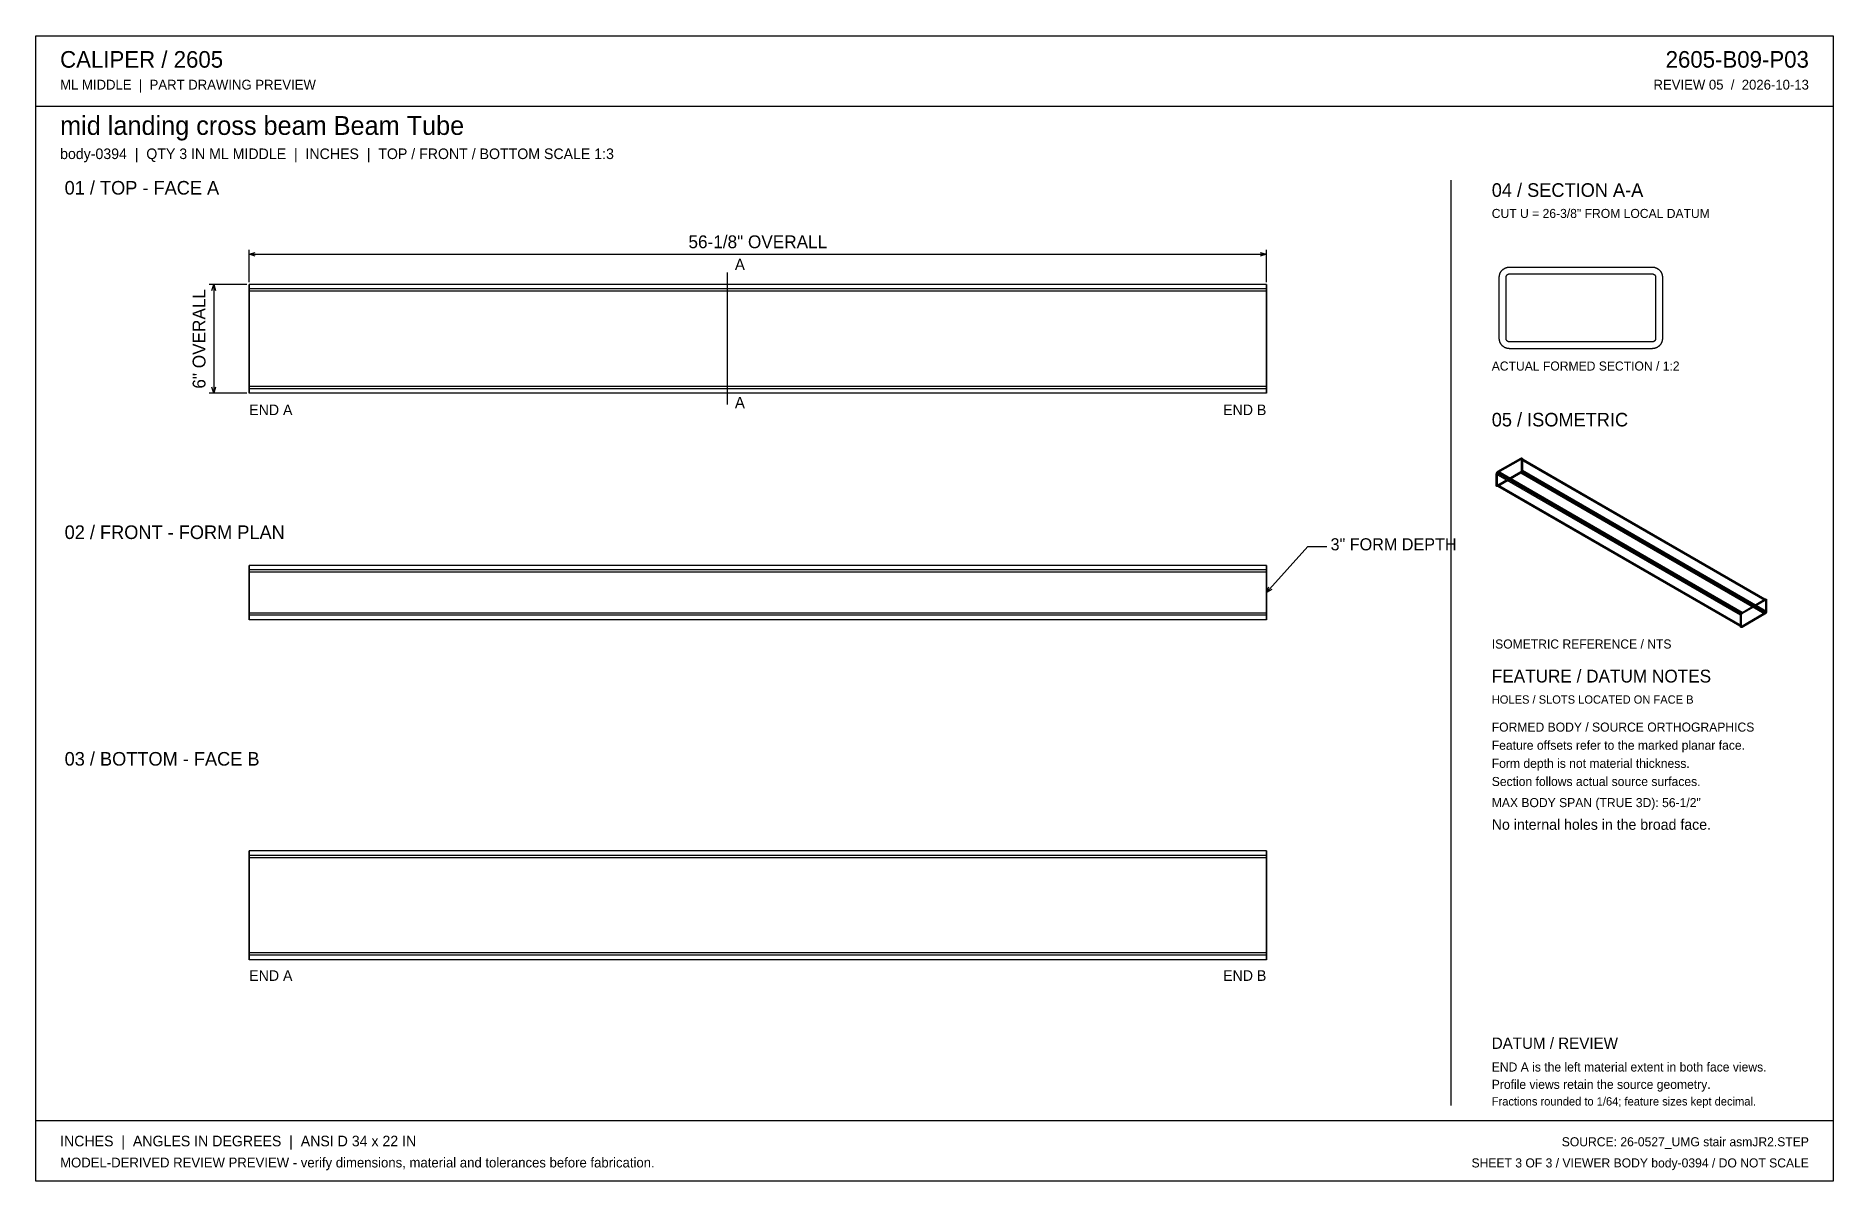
# Model space of a CAD drawing. Header units: inches. Extents: x 1.4 to 100.6, y 1.4 to 64.6.
import ezdxf
from ezdxf.enums import TextEntityAlignment as Align

# ---------------------------------------------------------------- set-up
doc = ezdxf.new("R2010")
doc.units = ezdxf.units.IN
doc.header["$MEASUREMENT"] = 0

msp = doc.modelspace()

# ---------------------------------------------------------------- texts
at = {"layer": 'ANNOTATION'}
for s, height, p in [('CALIPER / 2605', 0.91667, (2.75, 62.833)), ('ML MIDDLE  |  PART DRAWING PREVIEW', 0.54167, (2.75, 61.625)), ('mid landing cross beam Beam Tube', 1.04167, (2.75, 59.125)), ('body-0394  |  QTY 3 IN ML MIDDLE  |  INCHES  |  TOP / FRONT / BOTTOM SCALE 1:3', 0.58333, (2.75, 57.792)), ('01 / TOP - FACE A', 0.75, (3, 55.833)), ('04 / SECTION A-A', 0.75, (81.75, 55.708)), ('CUT U = 26-3/8" FROM LOCAL DATUM', 0.5, (81.75, 54.542)), ('A', 0.625, (39.983, 51.667)), ('ACTUAL FORMED SECTION / 1:2', 0.5, (81.75, 46.125)), ('A', 0.625, (39.983, 44.042)), ('END A', 0.5833, (13.187, 43.667)), ('05 / ISOMETRIC', 0.75, (81.75, 43.042)), ('02 / FRONT - FORM PLAN', 0.75, (3, 36.833)), ('3" FORM DEPTH', 0.66667, (72.854, 36.208)), ('ISOMETRIC REFERENCE / NTS', 0.5, (81.75, 30.792)), ('FEATURE / DATUM NOTES', 0.70833, (81.75, 28.917)), ('HOLES / SLOTS LOCATED ON FACE B', 0.45833, (81.75, 27.75)), ('FORMED BODY / SOURCE ORTHOGRAPHICS', 0.5, (81.75, 26.208)), ('03 / BOTTOM - FACE B', 0.75, (3, 24.333)), ('Feature offsets refer to the marked planar face.', 0.5, (81.75, 25.208)), ('Form depth is not material thickness.', 0.5, (81.75, 24.208)), ('Section follows actual source surfaces.', 0.5, (81.75, 23.208)), ('MAX BODY SPAN (TRUE 3D): 56-1/2"', 0.5, (81.75, 22.042)), ('No internal holes in the broad face.', 0.58333, (81.75, 20.792)), ('END A', 0.5833, (13.187, 12.458)), ('DATUM / REVIEW', 0.625, (81.75, 8.708)), ('END A is the left material extent in both face views.', 0.5, (81.75, 7.458)), ('Profile views retain the source geometry.', 0.5, (81.75, 6.5)), ('Fractions rounded to 1/64; feature sizes kept decimal.', 0.45833, (81.75, 5.583)), ('INCHES  |  ANGLES IN DEGREES  |  ANSI D 34 x 22 IN', 0.58333, (2.75, 3.333)), ('MODEL-DERIVED REVIEW PREVIEW - verify dimensions, material and tolerances before fabrication.', 0.54167, (2.75, 2.167))]:
    msp.add_text(s, height=height, dxfattribs=at).set_placement(p)
for s, height, p in [('2605-B09-P03', 0.91667, (99.25, 62.833)), ('REVIEW 05  /  2026-10-13', 0.54167, (99.25, 61.625)), ('END B', 0.5833, (69.312, 43.667)), ('END B', 0.5833, (69.312, 12.458)), ('SOURCE: 26-0527_UMG stair asmJR2.STEP', 0.5, (99.25, 3.333)), ('SHEET 3 OF 3 / VIEWER BODY body-0394 / DO NOT SCALE', 0.5, (99.25, 2.167))]:
    msp.add_text(s, height=height, dxfattribs=at).set_placement(p, align=Align.RIGHT)
msp.add_text('56-1/8" OVERALL', height=0.70833, dxfattribs=at).set_placement((41.25, 52.875), align=Align.CENTER)
msp.add_text('6" OVERALL', height=0.7083, rotation=90, dxfattribs=at).set_placement((10.771, 47.875), align=Align.CENTER)

# ---------------------------------------------------------------- linework, layer by layer
at = {"layer": 'ANNOTATION'}
for p, q in [((13.187, 51), (13.187, 52.792)), ((13.187, 52.542), (13.521, 52.646)), ((68.979, 52.646), (69.312, 52.542)), ((69.312, 51), (69.312, 52.792)), ((13.187, 52.542), (69.312, 52.542)), ((13.521, 52.438), (13.187, 52.542)), ((69.312, 52.542), (68.979, 52.438)), ((13.062, 50.875), (10.979, 50.875)), ((11.125, 50.542), (11.229, 50.875)), ((11.229, 50.875), (11.229, 44.875)), ((11.229, 50.875), (11.333, 50.542)), ((39.566, 51.542), (39.566, 44.25)), ((13.062, 44.875), (10.979, 44.875)), ((11.229, 44.875), (11.125, 45.208)), ((11.333, 45.208), (11.229, 44.875)), ((69.312, 33.875), (71.604, 36.417)), ((71.604, 36.417), (72.646, 36.417)), ((69.312, 33.875), (69.458, 34.192)), ((69.613, 34.053), (69.312, 33.875))]:
    msp.add_line(p, q, dxfattribs=at)
at = {"layer": 'OUTLINE'}
for p, q in [((1.417, 64.583), (100.583, 64.583)), ((1.417, 1.417), (1.417, 64.583)), ((100.583, 64.583), (100.583, 1.417)), ((1.417, 60.708), (100.583, 60.708)), ((79.5, 56.625), (79.5, 5.583)), ((82.247, 51.56), (82.254, 51.572)), ((82.254, 51.572), (82.261, 51.583)), ((82.261, 51.583), (82.269, 51.595)), ((82.269, 51.595), (82.277, 51.606)), ((82.277, 51.606), (82.286, 51.617)), ((82.286, 51.617), (82.294, 51.628)), ((82.294, 51.628), (82.303, 51.638)), ((82.303, 51.638), (82.312, 51.649)), ((82.312, 51.649), (82.322, 51.659)), ((82.322, 51.659), (82.331, 51.669)), ((82.331, 51.669), (82.341, 51.678)), ((82.341, 51.678), (82.351, 51.688)), ((82.351, 51.688), (82.362, 51.697)), ((82.362, 51.697), (82.372, 51.706)), ((82.372, 51.706), (82.383, 51.714)), ((82.383, 51.714), (82.394, 51.723)), ((82.394, 51.723), (82.405, 51.731)), ((82.405, 51.731), (82.417, 51.739)), ((82.417, 51.739), (82.428, 51.746)), ((82.428, 51.746), (82.44, 51.753)), ((82.44, 51.753), (82.452, 51.76)), ((82.452, 51.76), (82.464, 51.767)), ((82.464, 51.767), (82.476, 51.773)), ((82.476, 51.773), (82.489, 51.779)), ((82.489, 51.779), (82.501, 51.785)), ((82.501, 51.785), (82.514, 51.791)), ((82.514, 51.791), (82.527, 51.796)), ((82.527, 51.796), (82.54, 51.8)), ((82.54, 51.8), (82.553, 51.805)), ((82.553, 51.805), (82.566, 51.809)), ((82.566, 51.809), (82.579, 51.813)), ((82.579, 51.813), (82.592, 51.816)), ((82.592, 51.816), (82.606, 51.82)), ((82.606, 51.82), (82.619, 51.823)), ((82.619, 51.823), (82.633, 51.825)), ((82.633, 51.825), (82.647, 51.827)), ((82.647, 51.827), (82.66, 51.829)), ((82.66, 51.829), (82.674, 51.831)), ((82.674, 51.831), (82.688, 51.832)), ((82.688, 51.832), (82.702, 51.833)), ((82.702, 51.833), (82.715, 51.833)), ((82.715, 51.833), (82.729, 51.833)), ((82.729, 51.833), (90.604, 51.833)), ((90.604, 51.833), (90.618, 51.833)), ((90.618, 51.833), (90.632, 51.833)), ((90.632, 51.833), (90.646, 51.832)), ((90.646, 51.832), (90.659, 51.831)), ((90.659, 51.831), (90.673, 51.829)), ((90.673, 51.829), (90.687, 51.827)), ((90.687, 51.827), (90.7, 51.825)), ((90.7, 51.825), (90.714, 51.823)), ((90.714, 51.823), (90.727, 51.82)), ((90.727, 51.82), (90.741, 51.816)), ((90.741, 51.816), (90.754, 51.813)), ((90.754, 51.813), (90.767, 51.809)), ((90.767, 51.809), (90.781, 51.805)), ((90.781, 51.805), (90.794, 51.8)), ((90.794, 51.8), (90.807, 51.796)), ((90.807, 51.796), (90.819, 51.791)), ((90.819, 51.791), (90.832, 51.785)), ((90.832, 51.785), (90.845, 51.779)), ((90.845, 51.779), (90.857, 51.773)), ((90.857, 51.773), (90.869, 51.767)), ((90.869, 51.767), (90.881, 51.76)), ((90.881, 51.76), (90.893, 51.753)), ((90.893, 51.753), (90.905, 51.746)), ((90.905, 51.746), (90.917, 51.739)), ((90.917, 51.739), (90.928, 51.731)), ((90.928, 51.731), (90.939, 51.723)), ((90.939, 51.723), (90.95, 51.714)), ((90.95, 51.714), (90.961, 51.706)), ((90.961, 51.706), (90.972, 51.697)), ((90.972, 51.697), (90.982, 51.688)), ((90.982, 51.688), (90.992, 51.678)), ((90.992, 51.678), (91.002, 51.669)), ((91.002, 51.669), (91.012, 51.659)), ((91.012, 51.659), (91.021, 51.649)), ((91.021, 51.649), (91.03, 51.638)), ((91.03, 51.638), (91.039, 51.628)), ((91.039, 51.628), (91.048, 51.617)), ((91.048, 51.617), (91.056, 51.606)), ((91.056, 51.606), (91.064, 51.595)), ((91.064, 51.595), (91.072, 51.583)), ((91.072, 51.583), (91.079, 51.572)), ((91.079, 51.572), (91.087, 51.56)), ((69.312, 50.875), (13.187, 50.875)), ((13.187, 50.874), (13.187, 50.875)), ((13.187, 50.875), (13.187, 50.875)), ((13.187, 50.875), (13.187, 50.875)), ((13.187, 50.873), (13.187, 50.874)), ((13.187, 50.872), (13.187, 50.873)), ((13.187, 50.871), (13.187, 50.872)), ((13.187, 50.869), (13.187, 50.871)), ((13.187, 50.868), (13.187, 50.869)), ((13.187, 50.866), (13.187, 50.868)), ((13.187, 50.864), (13.187, 50.866)), ((13.187, 50.861), (13.187, 50.864)), ((13.187, 50.859), (13.187, 50.861)), ((13.187, 50.856), (13.187, 50.859)), ((13.187, 50.853), (13.187, 50.856)), ((13.187, 50.85), (13.187, 50.853)), ((13.187, 50.846), (13.187, 50.85)), ((13.187, 50.843), (13.187, 50.846)), ((13.187, 50.839), (13.187, 50.843)), ((13.187, 50.835), (13.187, 50.839)), ((13.187, 50.831), (13.187, 50.835)), ((13.187, 50.826), (13.187, 50.831)), ((13.187, 50.822), (13.187, 50.826)), ((13.187, 50.817), (13.187, 50.822)), ((13.187, 50.812), (13.187, 50.817)), ((13.187, 50.807), (13.187, 50.812)), ((13.187, 50.801), (13.187, 50.807)), ((13.187, 50.796), (13.187, 50.801)), ((13.187, 50.79), (13.187, 50.796)), ((13.187, 50.784), (13.187, 50.79)), ((13.187, 50.778), (13.187, 50.784)), ((13.187, 50.772), (13.187, 50.778)), ((13.187, 50.765), (13.187, 50.772)), ((13.187, 50.759), (13.187, 50.765)), ((13.187, 50.752), (13.187, 50.759)), ((13.187, 50.745), (13.187, 50.752)), ((13.187, 50.738), (13.187, 50.745)), ((13.187, 50.731), (13.187, 50.738)), ((13.187, 50.723), (13.187, 50.731)), ((13.187, 50.716), (13.187, 50.723)), ((13.187, 50.708), (13.187, 50.716)), ((13.187, 50.701), (13.187, 50.708)), ((13.187, 50.693), (13.187, 50.701)), ((13.187, 50.685), (13.187, 50.693)), ((13.187, 50.677), (13.187, 50.685)), ((13.187, 50.669), (13.187, 50.677)), ((13.187, 50.66), (13.187, 50.669)), ((13.187, 50.652), (13.187, 50.66)), ((13.187, 50.644), (13.187, 50.652)), ((13.187, 50.635), (13.187, 50.644)), ((13.187, 50.626), (13.187, 50.635)), ((13.187, 50.618), (13.187, 50.626)), ((13.187, 50.624), (13.187, 50.625)), ((13.187, 50.625), (13.187, 50.625)), ((13.187, 50.625), (13.187, 50.625)), ((13.187, 50.625), (13.187, 50.625)), ((69.312, 50.625), (13.187, 50.625)), ((13.187, 50.623), (13.187, 50.624)), ((13.187, 50.624), (13.187, 50.624)), ((13.187, 50.624), (13.187, 50.624)), ((13.187, 50.622), (13.187, 50.623)), ((13.187, 50.623), (13.187, 50.623)), ((13.187, 50.621), (13.187, 50.622)), ((13.187, 50.62), (13.187, 50.621)), ((13.187, 50.619), (13.187, 50.62)), ((13.187, 50.62), (13.187, 50.62)), ((13.187, 50.618), (13.187, 50.619)), ((13.187, 50.617), (13.187, 50.618)), ((13.187, 50.609), (13.187, 50.618)), ((13.187, 50.615), (13.187, 50.617)), ((13.187, 50.614), (13.187, 50.615)), ((13.187, 50.613), (13.187, 50.614)), ((13.187, 50.612), (13.187, 50.613)), ((13.187, 50.61), (13.187, 50.612)), ((13.187, 50.609), (13.187, 50.61)), ((13.187, 50.607), (13.187, 50.609)), ((13.187, 50.6), (13.187, 50.609)), ((13.187, 50.606), (13.187, 50.607)), ((13.187, 50.604), (13.187, 50.606)), ((13.187, 50.602), (13.187, 50.604)), ((13.187, 50.6), (13.187, 50.602)), ((13.187, 50.599), (13.187, 50.6)), ((13.187, 50.591), (13.187, 50.6)), ((13.187, 50.597), (13.187, 50.599)), ((13.187, 50.595), (13.187, 50.597)), ((13.187, 50.593), (13.187, 50.595)), ((13.187, 50.591), (13.187, 50.593)), ((13.187, 50.588), (13.187, 50.591)), ((13.187, 50.582), (13.187, 50.591)), ((13.187, 50.586), (13.187, 50.588)), ((13.187, 50.584), (13.187, 50.586)), ((13.187, 50.582), (13.187, 50.584)), ((13.187, 50.579), (13.187, 50.582)), ((13.187, 50.573), (13.187, 50.582)), ((13.187, 50.577), (13.187, 50.579)), ((13.187, 50.574), (13.187, 50.577)), ((69.312, 50.875), (13.187, 50.875)), ((13.187, 50.875), (13.187, 50.875)), ((13.187, 50.875), (13.187, 50.875)), ((13.187, 50.875), (13.187, 50.874)), ((13.187, 50.874), (13.187, 50.873)), ((13.187, 50.873), (13.187, 50.872)), ((13.187, 50.872), (13.187, 50.871)), ((13.187, 50.871), (13.187, 50.869)), ((13.187, 50.869), (13.187, 50.868)), ((13.187, 50.868), (13.187, 50.866)), ((13.187, 50.866), (13.187, 50.864)), ((13.187, 50.864), (13.187, 50.861)), ((13.187, 50.861), (13.187, 50.859)), ((13.187, 50.859), (13.187, 50.856)), ((13.187, 50.856), (13.187, 50.853)), ((13.187, 50.853), (13.187, 50.85)), ((13.187, 50.85), (13.187, 50.846)), ((13.187, 50.846), (13.187, 50.843)), ((13.187, 50.843), (13.187, 50.839)), ((13.187, 50.839), (13.187, 50.835)), ((13.187, 50.835), (13.187, 50.831)), ((13.187, 50.831), (13.187, 50.826)), ((13.187, 50.826), (13.187, 50.822)), ((13.187, 50.822), (13.187, 50.817)), ((13.187, 50.817), (13.187, 50.812)), ((13.187, 50.812), (13.187, 50.807)), ((13.187, 50.807), (13.187, 50.801)), ((13.187, 50.801), (13.187, 50.796)), ((13.187, 50.796), (13.187, 50.79)), ((13.187, 50.79), (13.187, 50.784)), ((13.187, 50.784), (13.187, 50.778)), ((13.187, 50.778), (13.187, 50.772)), ((13.187, 50.772), (13.187, 50.765)), ((13.187, 50.765), (13.187, 50.759)), ((13.187, 50.759), (13.187, 50.752)), ((13.187, 50.752), (13.187, 50.745)), ((13.187, 50.745), (13.187, 50.738)), ((13.187, 50.738), (13.187, 50.731)), ((13.187, 50.731), (13.187, 50.723)), ((13.187, 50.723), (13.187, 50.716)), ((13.187, 50.716), (13.187, 50.708)), ((13.187, 50.708), (13.187, 50.701)), ((13.187, 50.701), (13.187, 50.693)), ((13.187, 50.693), (13.187, 50.685)), ((13.187, 50.685), (13.187, 50.677)), ((13.187, 50.677), (13.187, 50.669)), ((13.187, 50.669), (13.187, 50.66)), ((13.187, 50.66), (13.187, 50.652)), ((13.187, 50.652), (13.187, 50.644)), ((13.187, 50.644), (13.187, 50.635)), ((13.187, 50.635), (13.187, 50.626)), ((13.187, 50.626), (13.187, 50.618)), ((69.312, 50.625), (13.187, 50.625)), ((13.187, 50.625), (13.187, 50.625)), ((13.187, 50.625), (13.187, 50.625)), ((13.187, 50.625), (13.187, 50.625)), ((13.187, 50.625), (13.187, 50.624)), ((13.187, 50.624), (13.187, 50.624)), ((13.187, 50.624), (13.187, 50.624)), ((13.187, 50.624), (13.187, 50.623)), ((13.187, 50.623), (13.187, 50.623)), ((13.187, 50.623), (13.187, 50.622)), ((13.187, 50.622), (13.187, 50.621)), ((13.187, 50.621), (13.187, 50.62)), ((13.187, 50.62), (13.187, 50.62)), ((13.187, 50.62), (13.187, 50.619)), ((13.187, 50.619), (13.187, 50.618)), ((13.187, 50.618), (13.187, 50.609)), ((13.187, 50.618), (13.187, 50.617)), ((13.187, 50.617), (13.187, 50.615)), ((13.187, 50.615), (13.187, 50.614)), ((13.187, 50.614), (13.187, 50.613)), ((13.187, 50.613), (13.187, 50.612)), ((13.187, 50.612), (13.187, 50.61)), ((13.187, 50.61), (13.187, 50.609)), ((13.187, 50.609), (13.187, 50.6)), ((13.187, 50.609), (13.187, 50.607)), ((13.187, 50.607), (13.187, 50.606)), ((13.187, 50.606), (13.187, 50.604)), ((13.187, 50.604), (13.187, 50.602)), ((13.187, 50.602), (13.187, 50.6)), ((13.187, 50.6), (13.187, 50.591)), ((13.187, 50.6), (13.187, 50.599)), ((13.187, 50.599), (13.187, 50.597)), ((13.187, 50.597), (13.187, 50.595)), ((13.187, 50.595), (13.187, 50.593)), ((13.187, 50.593), (13.187, 50.591)), ((13.187, 50.591), (13.187, 50.582)), ((13.187, 50.591), (13.187, 50.588)), ((13.187, 50.588), (13.187, 50.586)), ((13.187, 50.586), (13.187, 50.584)), ((13.187, 50.584), (13.187, 50.582)), ((13.187, 50.582), (13.187, 50.573)), ((13.187, 50.582), (13.187, 50.579)), ((13.187, 50.579), (13.187, 50.577)), ((13.187, 50.577), (13.187, 50.574)), ((69.312, 50.875), (69.312, 50.875)), ((69.312, 50.875), (69.312, 50.875)), ((69.312, 50.875), (69.312, 50.874)), ((69.312, 50.874), (69.312, 50.873)), ((69.312, 50.873), (69.312, 50.872)), ((69.312, 50.872), (69.312, 50.871)), ((69.312, 50.871), (69.312, 50.869)), ((69.312, 50.869), (69.312, 50.868)), ((69.312, 50.868), (69.312, 50.866)), ((69.312, 50.866), (69.312, 50.864)), ((69.312, 50.864), (69.312, 50.861)), ((69.312, 50.861), (69.312, 50.859)), ((69.312, 50.859), (69.312, 50.856)), ((69.312, 50.856), (69.312, 50.853)), ((69.312, 50.853), (69.312, 50.85)), ((69.312, 50.85), (69.312, 50.846)), ((69.312, 50.846), (69.312, 50.843)), ((69.312, 50.843), (69.312, 50.839)), ((69.312, 50.839), (69.312, 50.835)), ((69.312, 50.835), (69.312, 50.831)), ((69.312, 50.831), (69.312, 50.826)), ((69.312, 50.826), (69.312, 50.822)), ((69.312, 50.822), (69.312, 50.817)), ((69.312, 50.817), (69.312, 50.812)), ((69.312, 50.812), (69.312, 50.807)), ((69.312, 50.807), (69.312, 50.801)), ((69.312, 50.801), (69.312, 50.796)), ((69.312, 50.796), (69.312, 50.79)), ((69.312, 50.79), (69.312, 50.784)), ((69.312, 50.784), (69.312, 50.778)), ((69.312, 50.778), (69.312, 50.772)), ((69.312, 50.772), (69.312, 50.765)), ((69.312, 50.765), (69.312, 50.759)), ((69.312, 50.759), (69.312, 50.752)), ((69.312, 50.752), (69.312, 50.745)), ((69.312, 50.745), (69.312, 50.738)), ((69.312, 50.738), (69.312, 50.731)), ((69.312, 50.731), (69.312, 50.723)), ((69.312, 50.723), (69.312, 50.716)), ((69.312, 50.716), (69.312, 50.708)), ((69.312, 50.708), (69.312, 50.701)), ((69.312, 50.701), (69.312, 50.693)), ((69.312, 50.693), (69.312, 50.685)), ((69.312, 50.685), (69.312, 50.677)), ((69.312, 50.677), (69.312, 50.669)), ((69.312, 50.669), (69.312, 50.66)), ((69.312, 50.66), (69.312, 50.652)), ((69.312, 50.652), (69.312, 50.644)), ((69.312, 50.644), (69.312, 50.635)), ((69.312, 50.635), (69.312, 50.626)), ((69.312, 50.626), (69.312, 50.618)), ((69.312, 50.625), (69.312, 50.625)), ((69.312, 50.625), (69.312, 50.625)), ((69.312, 50.625), (69.312, 50.625)), ((69.312, 50.625), (69.312, 50.624)), ((69.312, 50.624), (69.312, 50.624)), ((69.312, 50.624), (69.312, 50.624)), ((69.312, 50.624), (69.312, 50.623)), ((69.312, 50.623), (69.312, 50.623)), ((69.312, 50.623), (69.312, 50.622)), ((69.312, 50.622), (69.312, 50.621)), ((69.312, 50.621), (69.312, 50.62)), ((69.312, 50.62), (69.312, 50.62)), ((69.312, 50.62), (69.312, 50.619)), ((69.312, 50.619), (69.312, 50.618)), ((69.312, 50.618), (69.312, 50.609)), ((69.312, 50.618), (69.312, 50.617)), ((69.312, 50.617), (69.312, 50.615)), ((69.312, 50.615), (69.312, 50.614)), ((69.312, 50.614), (69.312, 50.613)), ((69.312, 50.613), (69.312, 50.612)), ((69.312, 50.612), (69.312, 50.61)), ((69.312, 50.61), (69.312, 50.609)), ((69.312, 50.609), (69.312, 50.6)), ((69.312, 50.609), (69.312, 50.607)), ((69.312, 50.607), (69.312, 50.606)), ((69.312, 50.606), (69.312, 50.604)), ((69.312, 50.604), (69.312, 50.602)), ((69.312, 50.602), (69.312, 50.6)), ((69.312, 50.6), (69.312, 50.591)), ((69.312, 50.6), (69.312, 50.599)), ((69.312, 50.599), (69.312, 50.597)), ((69.312, 50.597), (69.312, 50.595)), ((69.312, 50.595), (69.312, 50.593)), ((69.312, 50.593), (69.312, 50.591)), ((69.312, 50.591), (69.312, 50.582)), ((69.312, 50.591), (69.312, 50.588)), ((69.312, 50.588), (69.312, 50.586)), ((69.312, 50.586), (69.312, 50.584)), ((69.312, 50.584), (69.312, 50.582)), ((69.312, 50.582), (69.312, 50.573)), ((69.312, 50.582), (69.312, 50.579)), ((69.312, 50.579), (69.312, 50.577)), ((69.312, 50.577), (69.312, 50.574)), ((69.312, 50.874), (69.312, 50.875)), ((69.312, 50.875), (69.312, 50.875)), ((69.312, 50.875), (69.312, 50.875)), ((69.312, 50.873), (69.312, 50.874)), ((69.312, 50.872), (69.312, 50.873)), ((69.312, 50.871), (69.312, 50.872)), ((69.312, 50.869), (69.312, 50.871)), ((69.312, 50.868), (69.312, 50.869)), ((69.312, 50.866), (69.312, 50.868)), ((69.312, 50.864), (69.312, 50.866)), ((69.312, 50.861), (69.312, 50.864)), ((69.312, 50.859), (69.312, 50.861)), ((69.312, 50.856), (69.312, 50.859)), ((69.312, 50.853), (69.312, 50.856)), ((69.312, 50.85), (69.312, 50.853)), ((69.312, 50.846), (69.312, 50.85)), ((69.312, 50.843), (69.312, 50.846)), ((69.312, 50.839), (69.312, 50.843)), ((69.312, 50.835), (69.312, 50.839)), ((69.312, 50.831), (69.312, 50.835)), ((69.312, 50.826), (69.312, 50.831)), ((69.312, 50.822), (69.312, 50.826)), ((69.312, 50.817), (69.312, 50.822)), ((69.312, 50.812), (69.312, 50.817)), ((69.312, 50.807), (69.312, 50.812)), ((69.312, 50.801), (69.312, 50.807)), ((69.312, 50.796), (69.312, 50.801)), ((69.312, 50.79), (69.312, 50.796)), ((69.312, 50.784), (69.312, 50.79)), ((69.312, 50.778), (69.312, 50.784)), ((69.312, 50.772), (69.312, 50.778)), ((69.312, 50.765), (69.312, 50.772)), ((69.312, 50.759), (69.312, 50.765)), ((69.312, 50.752), (69.312, 50.759)), ((69.312, 50.745), (69.312, 50.752)), ((69.312, 50.738), (69.312, 50.745)), ((69.312, 50.731), (69.312, 50.738)), ((69.312, 50.723), (69.312, 50.731)), ((69.312, 50.716), (69.312, 50.723)), ((69.312, 50.708), (69.312, 50.716)), ((69.312, 50.701), (69.312, 50.708)), ((69.312, 50.693), (69.312, 50.701)), ((69.312, 50.685), (69.312, 50.693)), ((69.312, 50.677), (69.312, 50.685)), ((69.312, 50.669), (69.312, 50.677)), ((69.312, 50.66), (69.312, 50.669)), ((69.312, 50.652), (69.312, 50.66)), ((69.312, 50.644), (69.312, 50.652)), ((69.312, 50.635), (69.312, 50.644)), ((69.312, 50.626), (69.312, 50.635)), ((69.312, 50.618), (69.312, 50.626)), ((69.312, 50.624), (69.312, 50.625)), ((69.312, 50.625), (69.312, 50.625)), ((69.312, 50.625), (69.312, 50.625)), ((69.312, 50.625), (69.312, 50.625)), ((69.312, 50.623), (69.312, 50.624)), ((69.312, 50.624), (69.312, 50.624)), ((69.312, 50.624), (69.312, 50.624)), ((69.312, 50.622), (69.312, 50.623)), ((69.312, 50.623), (69.312, 50.623)), ((69.312, 50.621), (69.312, 50.622)), ((69.312, 50.62), (69.312, 50.621)), ((69.312, 50.619), (69.312, 50.62)), ((69.312, 50.62), (69.312, 50.62)), ((69.312, 50.618), (69.312, 50.619)), ((69.312, 50.609), (69.312, 50.618)), ((69.312, 50.617), (69.312, 50.618)), ((69.312, 50.615), (69.312, 50.617)), ((69.312, 50.614), (69.312, 50.615)), ((69.312, 50.613), (69.312, 50.614)), ((69.312, 50.612), (69.312, 50.613)), ((69.312, 50.61), (69.312, 50.612)), ((69.312, 50.609), (69.312, 50.61)), ((69.312, 50.6), (69.312, 50.609)), ((69.312, 50.607), (69.312, 50.609)), ((69.312, 50.606), (69.312, 50.607)), ((69.312, 50.604), (69.312, 50.606)), ((69.312, 50.602), (69.312, 50.604)), ((69.312, 50.6), (69.312, 50.602)), ((69.312, 50.591), (69.312, 50.6)), ((69.312, 50.599), (69.312, 50.6)), ((69.312, 50.597), (69.312, 50.599)), ((69.312, 50.595), (69.312, 50.597)), ((69.312, 50.593), (69.312, 50.595)), ((69.312, 50.591), (69.312, 50.593)), ((69.312, 50.582), (69.312, 50.591)), ((69.312, 50.588), (69.312, 50.591)), ((69.312, 50.586), (69.312, 50.588)), ((69.312, 50.584), (69.312, 50.586)), ((69.312, 50.582), (69.312, 50.584)), ((69.312, 50.573), (69.312, 50.582)), ((69.312, 50.579), (69.312, 50.582)), ((69.312, 50.577), (69.312, 50.579)), ((69.312, 50.574), (69.312, 50.577)), ((82.167, 51.298), (82.168, 51.312)), ((82.167, 51.285), (82.167, 51.298)), ((82.167, 51.271), (82.167, 51.285)), ((82.167, 47.896), (82.167, 51.271)), ((82.168, 51.312), (82.169, 51.326)), ((82.169, 51.326), (82.171, 51.34)), ((82.171, 51.34), (82.173, 51.353)), ((82.173, 51.353), (82.175, 51.367)), ((82.175, 51.367), (82.177, 51.381)), ((82.177, 51.381), (82.18, 51.394)), ((82.18, 51.394), (82.184, 51.408)), ((82.184, 51.408), (82.187, 51.421)), ((82.187, 51.421), (82.191, 51.434)), ((82.191, 51.434), (82.195, 51.447)), ((82.195, 51.447), (82.2, 51.46)), ((82.2, 51.46), (82.204, 51.473)), ((82.204, 51.473), (82.209, 51.486)), ((82.209, 51.486), (82.215, 51.499)), ((82.215, 51.499), (82.221, 51.511)), ((82.221, 51.511), (82.227, 51.524)), ((82.227, 51.524), (82.233, 51.536)), ((82.233, 51.536), (82.24, 51.548)), ((82.24, 51.548), (82.247, 51.56)), ((82.542, 51.285), (82.543, 51.289)), ((82.542, 51.28), (82.542, 51.285)), ((82.542, 51.275), (82.542, 51.28)), ((82.542, 51.271), (82.542, 51.275)), ((82.542, 47.896), (82.542, 51.271)), ((82.543, 51.294), (82.544, 51.298)), ((82.543, 51.289), (82.543, 51.294)), ((82.544, 51.303), (82.545, 51.307)), ((82.544, 51.298), (82.544, 51.303)), ((82.545, 51.307), (82.546, 51.312)), ((82.546, 51.312), (82.547, 51.316)), ((82.547, 51.316), (82.548, 51.321)), ((82.548, 51.321), (82.55, 51.325)), ((82.55, 51.325), (82.551, 51.33)), ((82.551, 51.33), (82.553, 51.334)), ((82.553, 51.334), (82.554, 51.338)), ((82.554, 51.338), (82.556, 51.343)), ((82.556, 51.343), (82.558, 51.347)), ((82.558, 51.347), (82.56, 51.351)), ((82.56, 51.351), (82.562, 51.355)), ((82.562, 51.355), (82.564, 51.359)), ((82.564, 51.359), (82.566, 51.363)), ((82.566, 51.363), (82.568, 51.367)), ((82.568, 51.367), (82.571, 51.371)), ((82.571, 51.371), (82.573, 51.375)), ((82.573, 51.375), (82.576, 51.379)), ((82.576, 51.379), (82.579, 51.383)), ((82.579, 51.383), (82.581, 51.386)), ((82.581, 51.386), (82.584, 51.39)), ((82.584, 51.39), (82.587, 51.393)), ((82.587, 51.393), (82.59, 51.397)), ((82.59, 51.397), (82.593, 51.4)), ((82.593, 51.4), (82.597, 51.403)), ((82.597, 51.403), (82.6, 51.407)), ((82.6, 51.407), (82.603, 51.41)), ((82.603, 51.41), (82.607, 51.413)), ((82.607, 51.413), (82.61, 51.416)), ((82.61, 51.416), (82.614, 51.419)), ((82.614, 51.419), (82.617, 51.421)), ((82.617, 51.421), (82.621, 51.424)), ((82.621, 51.424), (82.625, 51.427)), ((82.625, 51.427), (82.629, 51.429)), ((82.629, 51.429), (82.633, 51.432)), ((82.633, 51.432), (82.637, 51.434)), ((82.637, 51.434), (82.641, 51.436)), ((82.641, 51.436), (82.645, 51.438)), ((82.645, 51.438), (82.649, 51.44)), ((82.649, 51.44), (82.653, 51.442)), ((82.653, 51.442), (82.657, 51.444)), ((82.657, 51.444), (82.662, 51.446)), ((82.662, 51.446), (82.666, 51.447)), ((82.666, 51.447), (82.67, 51.449)), ((82.67, 51.449), (82.675, 51.45)), ((82.675, 51.45), (82.679, 51.452)), ((82.679, 51.452), (82.684, 51.453)), ((82.684, 51.453), (82.688, 51.454)), ((82.688, 51.454), (82.693, 51.455)), ((82.693, 51.455), (82.697, 51.456)), ((82.697, 51.456), (82.702, 51.456)), ((82.702, 51.456), (82.706, 51.457)), ((82.706, 51.457), (82.711, 51.457)), ((82.711, 51.457), (82.715, 51.458)), ((82.715, 51.458), (82.72, 51.458)), ((82.72, 51.458), (82.725, 51.458)), ((82.725, 51.458), (82.729, 51.458)), ((82.729, 51.458), (90.604, 51.458)), ((90.604, 51.458), (90.609, 51.458)), ((90.609, 51.458), (90.613, 51.458)), ((90.613, 51.458), (90.618, 51.458)), ((90.618, 51.458), (90.623, 51.457)), ((90.623, 51.457), (90.627, 51.457)), ((90.627, 51.457), (90.632, 51.456)), ((90.632, 51.456), (90.636, 51.456)), ((90.636, 51.456), (90.641, 51.455)), ((90.641, 51.455), (90.645, 51.454)), ((90.645, 51.454), (90.65, 51.453)), ((90.65, 51.453), (90.654, 51.452)), ((90.654, 51.452), (90.659, 51.45)), ((90.659, 51.45), (90.663, 51.449)), ((90.663, 51.449), (90.667, 51.447)), ((90.667, 51.447), (90.672, 51.446)), ((90.672, 51.446), (90.676, 51.444)), ((90.676, 51.444), (90.68, 51.442)), ((90.68, 51.442), (90.684, 51.44)), ((90.684, 51.44), (90.688, 51.438)), ((90.688, 51.438), (90.693, 51.436)), ((90.693, 51.436), (90.697, 51.434)), ((90.697, 51.434), (90.701, 51.432)), ((90.701, 51.432), (90.704, 51.429)), ((90.704, 51.429), (90.708, 51.427)), ((90.708, 51.427), (90.712, 51.424)), ((90.712, 51.424), (90.716, 51.421)), ((90.716, 51.421), (90.72, 51.419)), ((90.72, 51.419), (90.723, 51.416)), ((90.723, 51.416), (90.727, 51.413)), ((90.727, 51.413), (90.73, 51.41)), ((90.73, 51.41), (90.733, 51.407)), ((90.733, 51.407), (90.737, 51.403)), ((90.737, 51.403), (90.74, 51.4)), ((90.74, 51.4), (90.743, 51.397)), ((90.743, 51.397), (90.746, 51.393)), ((90.746, 51.393), (90.749, 51.39)), ((90.749, 51.39), (90.752, 51.386)), ((90.752, 51.386), (90.755, 51.383)), ((90.755, 51.383), (90.757, 51.379)), ((90.757, 51.379), (90.76, 51.375)), ((90.76, 51.375), (90.763, 51.371)), ((90.763, 51.371), (90.765, 51.367)), ((90.765, 51.367), (90.767, 51.363)), ((90.767, 51.363), (90.77, 51.359)), ((90.77, 51.359), (90.772, 51.355)), ((90.772, 51.355), (90.774, 51.351)), ((90.774, 51.351), (90.776, 51.347)), ((90.776, 51.347), (90.777, 51.343)), ((90.777, 51.343), (90.779, 51.338)), ((90.779, 51.338), (90.781, 51.334)), ((90.781, 51.334), (90.782, 51.33)), ((90.782, 51.33), (90.784, 51.325)), ((90.784, 51.325), (90.785, 51.321)), ((90.785, 51.321), (90.786, 51.316)), ((90.786, 51.316), (90.787, 51.312)), ((90.787, 51.312), (90.788, 51.307)), ((90.788, 51.307), (90.789, 51.303)), ((90.789, 51.303), (90.79, 51.298)), ((90.79, 51.298), (90.79, 51.294)), ((90.79, 51.294), (90.791, 51.289)), ((90.791, 51.289), (90.791, 51.285)), ((90.791, 51.285), (90.791, 51.28)), ((90.791, 51.28), (90.792, 51.275)), ((90.792, 51.275), (90.792, 51.271)), ((90.792, 51.271), (90.792, 47.896)), ((91.087, 51.56), (91.094, 51.548)), ((91.094, 51.548), (91.1, 51.536)), ((91.1, 51.536), (91.107, 51.524)), ((91.107, 51.524), (91.113, 51.511)), ((91.113, 51.511), (91.118, 51.499)), ((91.118, 51.499), (91.124, 51.486)), ((91.124, 51.486), (91.129, 51.473)), ((91.129, 51.473), (91.134, 51.46)), ((91.134, 51.46), (91.138, 51.447)), ((91.138, 51.447), (91.142, 51.434)), ((91.142, 51.434), (91.146, 51.421)), ((91.146, 51.421), (91.15, 51.408)), ((91.15, 51.408), (91.153, 51.394)), ((91.153, 51.394), (91.156, 51.381)), ((91.156, 51.381), (91.158, 51.367)), ((91.158, 51.367), (91.161, 51.353)), ((91.161, 51.353), (91.162, 51.34)), ((91.162, 51.34), (91.164, 51.326)), ((91.164, 51.326), (91.165, 51.312)), ((91.165, 51.312), (91.166, 51.298)), ((91.166, 51.298), (91.166, 51.285)), ((91.166, 51.285), (91.167, 51.271)), ((91.167, 51.271), (91.167, 47.896)), ((13.187, 50.572), (13.187, 50.574)), ((13.187, 50.564), (13.187, 50.573)), ((13.187, 50.569), (13.187, 50.572)), ((13.187, 50.567), (13.187, 50.569)), ((13.187, 50.564), (13.187, 50.567)), ((13.187, 50.562), (13.187, 50.564)), ((13.187, 50.555), (13.187, 50.564)), ((13.187, 50.559), (13.187, 50.562)), ((13.187, 50.556), (13.187, 50.559)), ((13.187, 50.553), (13.187, 50.556)), ((13.187, 50.546), (13.187, 50.555)), ((13.187, 50.551), (13.187, 50.553)), ((13.187, 50.548), (13.187, 50.551)), ((13.187, 50.545), (13.187, 50.548)), ((13.187, 50.537), (13.187, 50.546)), ((13.187, 50.542), (13.187, 50.545)), ((13.187, 50.539), (13.187, 50.542)), ((13.187, 50.536), (13.187, 50.539)), ((13.187, 50.528), (13.187, 50.537)), ((13.187, 50.533), (13.187, 50.536)), ((13.187, 50.53), (13.187, 50.533)), ((13.187, 50.527), (13.187, 50.53)), ((13.187, 50.518), (13.187, 50.528)), ((13.187, 50.524), (13.187, 50.527)), ((13.187, 50.521), (13.187, 50.524)), ((13.187, 50.518), (13.187, 50.521)), ((13.187, 50.515), (13.187, 50.518)), ((13.187, 50.509), (13.187, 50.518)), ((13.187, 50.512), (13.187, 50.515)), ((13.187, 50.509), (13.187, 50.512)), ((13.187, 50.506), (13.187, 50.509)), ((13.187, 50.5), (13.187, 50.509)), ((13.187, 50.503), (13.187, 50.506)), ((13.187, 50.5), (13.187, 50.503)), ((13.187, 45.25), (13.187, 50.5)), ((69.312, 50.5), (13.187, 50.5)), ((69.312, 50.5), (13.187, 50.5)), ((13.187, 45.25), (13.187, 50.5)), ((13.187, 50.574), (13.187, 50.572)), ((13.187, 50.573), (13.187, 50.564)), ((13.187, 50.572), (13.187, 50.569)), ((13.187, 50.569), (13.187, 50.567)), ((13.187, 50.567), (13.187, 50.564)), ((13.187, 50.564), (13.187, 50.555)), ((13.187, 50.564), (13.187, 50.562)), ((13.187, 50.562), (13.187, 50.559)), ((13.187, 50.559), (13.187, 50.556)), ((13.187, 50.556), (13.187, 50.553)), ((13.187, 50.555), (13.187, 50.546)), ((13.187, 50.553), (13.187, 50.551)), ((13.187, 50.551), (13.187, 50.548)), ((13.187, 50.548), (13.187, 50.545)), ((13.187, 50.546), (13.187, 50.537)), ((13.187, 50.545), (13.187, 50.542)), ((13.187, 50.542), (13.187, 50.539)), ((13.187, 50.539), (13.187, 50.536)), ((13.187, 50.537), (13.187, 50.528)), ((13.187, 50.536), (13.187, 50.533)), ((13.187, 50.533), (13.187, 50.53)), ((13.187, 50.53), (13.187, 50.527)), ((13.187, 50.528), (13.187, 50.518)), ((13.187, 50.527), (13.187, 50.524)), ((13.187, 50.524), (13.187, 50.521)), ((13.187, 50.521), (13.187, 50.518)), ((13.187, 50.518), (13.187, 50.509)), ((13.187, 50.518), (13.187, 50.515)), ((13.187, 50.515), (13.187, 50.512)), ((13.187, 50.512), (13.187, 50.509)), ((13.187, 50.509), (13.187, 50.5)), ((13.187, 50.509), (13.187, 50.506)), ((13.187, 50.506), (13.187, 50.503)), ((13.187, 50.503), (13.187, 50.5)), ((69.312, 50.5), (13.187, 50.5)), ((13.187, 50.5), (13.187, 45.25)), ((13.187, 50.5), (13.187, 45.25)), ((69.312, 50.5), (13.187, 50.5)), ((69.312, 50.574), (69.312, 50.572)), ((69.312, 50.573), (69.312, 50.564)), ((69.312, 50.572), (69.312, 50.569)), ((69.312, 50.569), (69.312, 50.567)), ((69.312, 50.567), (69.312, 50.564)), ((69.312, 50.564), (69.312, 50.555)), ((69.312, 50.564), (69.312, 50.562)), ((69.312, 50.562), (69.312, 50.559)), ((69.312, 50.559), (69.312, 50.556)), ((69.312, 50.556), (69.312, 50.553)), ((69.312, 50.555), (69.312, 50.546)), ((69.312, 50.553), (69.312, 50.551)), ((69.312, 50.551), (69.312, 50.548)), ((69.312, 50.548), (69.312, 50.545)), ((69.312, 50.546), (69.312, 50.537)), ((69.312, 50.545), (69.312, 50.542)), ((69.312, 50.542), (69.312, 50.539)), ((69.312, 50.539), (69.312, 50.536)), ((69.312, 50.537), (69.312, 50.528)), ((69.312, 50.536), (69.312, 50.533)), ((69.312, 50.533), (69.312, 50.53)), ((69.312, 50.53), (69.312, 50.527)), ((69.312, 50.528), (69.312, 50.518)), ((69.312, 50.527), (69.312, 50.524)), ((69.312, 50.524), (69.312, 50.521)), ((69.312, 50.521), (69.312, 50.518)), ((69.312, 50.518), (69.312, 50.509)), ((69.312, 50.518), (69.312, 50.515)), ((69.312, 50.515), (69.312, 50.512)), ((69.312, 50.512), (69.312, 50.509)), ((69.312, 50.509), (69.312, 50.5)), ((69.312, 50.509), (69.312, 50.506)), ((69.312, 50.506), (69.312, 50.503)), ((69.312, 50.503), (69.312, 50.5)), ((69.312, 50.5), (69.312, 45.25)), ((69.312, 50.5), (69.312, 45.25)), ((69.312, 50.572), (69.312, 50.574)), ((69.312, 50.564), (69.312, 50.573)), ((69.312, 50.569), (69.312, 50.572)), ((69.312, 50.567), (69.312, 50.569)), ((69.312, 50.564), (69.312, 50.567)), ((69.312, 50.555), (69.312, 50.564)), ((69.312, 50.562), (69.312, 50.564)), ((69.312, 50.559), (69.312, 50.562)), ((69.312, 50.556), (69.312, 50.559)), ((69.312, 50.553), (69.312, 50.556)), ((69.312, 50.546), (69.312, 50.555)), ((69.312, 50.551), (69.312, 50.553)), ((69.312, 50.548), (69.312, 50.551)), ((69.312, 50.545), (69.312, 50.548)), ((69.312, 50.537), (69.312, 50.546)), ((69.312, 50.542), (69.312, 50.545)), ((69.312, 50.539), (69.312, 50.542)), ((69.312, 50.536), (69.312, 50.539)), ((69.312, 50.528), (69.312, 50.537)), ((69.312, 50.533), (69.312, 50.536)), ((69.312, 50.53), (69.312, 50.533)), ((69.312, 50.527), (69.312, 50.53)), ((69.312, 50.518), (69.312, 50.528)), ((69.312, 50.524), (69.312, 50.527)), ((69.312, 50.521), (69.312, 50.524)), ((69.312, 50.518), (69.312, 50.521)), ((69.312, 50.509), (69.312, 50.518)), ((69.312, 50.515), (69.312, 50.518)), ((69.312, 50.512), (69.312, 50.515)), ((69.312, 50.509), (69.312, 50.512)), ((69.312, 50.5), (69.312, 50.509)), ((69.312, 50.506), (69.312, 50.509)), ((69.312, 50.503), (69.312, 50.506)), ((69.312, 50.5), (69.312, 50.503)), ((69.312, 45.25), (69.312, 50.5)), ((69.312, 45.25), (69.312, 50.5)), ((82.167, 47.882), (82.167, 47.896)), ((82.167, 47.868), (82.167, 47.882)), ((82.168, 47.854), (82.167, 47.868)), ((82.169, 47.841), (82.168, 47.854)), ((82.171, 47.827), (82.169, 47.841)), ((82.173, 47.813), (82.171, 47.827)), ((82.175, 47.8), (82.173, 47.813)), ((82.177, 47.786), (82.175, 47.8)), ((82.18, 47.773), (82.177, 47.786)), ((82.184, 47.759), (82.18, 47.773)), ((82.187, 47.746), (82.184, 47.759)), ((82.191, 47.733), (82.187, 47.746)), ((82.195, 47.719), (82.191, 47.733)), ((82.2, 47.706), (82.195, 47.719)), ((82.204, 47.693), (82.2, 47.706)), ((82.209, 47.681), (82.204, 47.693)), ((82.215, 47.668), (82.209, 47.681)), ((82.221, 47.655), (82.215, 47.668)), ((82.227, 47.643), (82.221, 47.655)), ((82.233, 47.631), (82.227, 47.643)), ((82.24, 47.619), (82.233, 47.631)), ((82.247, 47.607), (82.24, 47.619)), ((82.254, 47.595), (82.247, 47.607)), ((82.542, 47.891), (82.542, 47.896)), ((82.542, 47.887), (82.542, 47.891)), ((82.542, 47.882), (82.542, 47.887)), ((82.543, 47.877), (82.542, 47.882)), ((82.543, 47.873), (82.543, 47.877)), ((82.544, 47.868), (82.543, 47.873)), ((82.544, 47.864), (82.544, 47.868)), ((82.545, 47.859), (82.544, 47.864)), ((82.546, 47.855), (82.545, 47.859)), ((82.547, 47.85), (82.546, 47.855)), ((82.548, 47.846), (82.547, 47.85)), ((82.55, 47.841), (82.548, 47.846)), ((82.551, 47.837), (82.55, 47.841)), ((82.553, 47.833), (82.551, 47.837)), ((82.554, 47.828), (82.553, 47.833)), ((82.556, 47.824), (82.554, 47.828)), ((82.558, 47.82), (82.556, 47.824)), ((82.56, 47.816), (82.558, 47.82)), ((82.562, 47.812), (82.56, 47.816)), ((82.564, 47.807), (82.562, 47.812)), ((82.566, 47.803), (82.564, 47.807)), ((82.568, 47.799), (82.566, 47.803)), ((82.571, 47.796), (82.568, 47.799)), ((82.573, 47.792), (82.571, 47.796)), ((82.576, 47.788), (82.573, 47.792)), ((82.579, 47.784), (82.576, 47.788)), ((82.581, 47.78), (82.579, 47.784)), ((82.584, 47.777), (82.581, 47.78)), ((82.587, 47.773), (82.584, 47.777)), ((82.59, 47.77), (82.587, 47.773)), ((82.593, 47.767), (82.59, 47.77)), ((82.597, 47.763), (82.593, 47.767)), ((82.6, 47.76), (82.597, 47.763)), ((82.603, 47.757), (82.6, 47.76)), ((82.607, 47.754), (82.603, 47.757)), ((82.61, 47.751), (82.607, 47.754)), ((82.614, 47.748), (82.61, 47.751)), ((82.617, 47.745), (82.614, 47.748)), ((82.621, 47.743), (82.617, 47.745)), ((82.625, 47.74), (82.621, 47.743)), ((82.629, 47.737), (82.625, 47.74)), ((82.633, 47.735), (82.629, 47.737)), ((82.637, 47.733), (82.633, 47.735)), ((82.641, 47.73), (82.637, 47.733)), ((82.645, 47.728), (82.641, 47.73)), ((82.649, 47.726), (82.645, 47.728)), ((82.653, 47.724), (82.649, 47.726)), ((82.657, 47.723), (82.653, 47.724)), ((82.662, 47.721), (82.657, 47.723)), ((82.666, 47.719), (82.662, 47.721)), ((82.67, 47.718), (82.666, 47.719)), ((82.675, 47.716), (82.67, 47.718)), ((82.679, 47.715), (82.675, 47.716)), ((82.684, 47.714), (82.679, 47.715)), ((82.688, 47.713), (82.684, 47.714)), ((82.693, 47.712), (82.688, 47.713)), ((82.697, 47.711), (82.693, 47.712)), ((82.702, 47.71), (82.697, 47.711)), ((82.706, 47.71), (82.702, 47.71)), ((82.711, 47.709), (82.706, 47.71)), ((82.715, 47.709), (82.711, 47.709)), ((82.72, 47.709), (82.715, 47.709)), ((82.725, 47.708), (82.72, 47.709)), ((82.729, 47.708), (82.725, 47.708)), ((90.604, 47.708), (82.729, 47.708)), ((90.609, 47.708), (90.604, 47.708)), ((90.613, 47.709), (90.609, 47.708)), ((90.618, 47.709), (90.613, 47.709)), ((90.623, 47.709), (90.618, 47.709)), ((90.627, 47.71), (90.623, 47.709)), ((90.632, 47.71), (90.627, 47.71)), ((90.636, 47.711), (90.632, 47.71)), ((90.641, 47.712), (90.636, 47.711)), ((90.645, 47.713), (90.641, 47.712)), ((90.65, 47.714), (90.645, 47.713)), ((90.654, 47.715), (90.65, 47.714)), ((90.659, 47.716), (90.654, 47.715)), ((90.663, 47.718), (90.659, 47.716)), ((90.667, 47.719), (90.663, 47.718)), ((90.672, 47.721), (90.667, 47.719)), ((90.676, 47.723), (90.672, 47.721)), ((90.68, 47.724), (90.676, 47.723)), ((90.684, 47.726), (90.68, 47.724)), ((90.688, 47.728), (90.684, 47.726)), ((90.693, 47.73), (90.688, 47.728)), ((90.697, 47.733), (90.693, 47.73)), ((90.701, 47.735), (90.697, 47.733)), ((90.704, 47.737), (90.701, 47.735)), ((90.708, 47.74), (90.704, 47.737)), ((90.712, 47.743), (90.708, 47.74)), ((90.716, 47.745), (90.712, 47.743)), ((90.72, 47.748), (90.716, 47.745)), ((90.723, 47.751), (90.72, 47.748)), ((90.727, 47.754), (90.723, 47.751)), ((90.73, 47.757), (90.727, 47.754)), ((90.733, 47.76), (90.73, 47.757)), ((90.737, 47.763), (90.733, 47.76)), ((90.74, 47.767), (90.737, 47.763)), ((90.743, 47.77), (90.74, 47.767)), ((90.746, 47.773), (90.743, 47.77)), ((90.749, 47.777), (90.746, 47.773)), ((90.752, 47.78), (90.749, 47.777)), ((90.755, 47.784), (90.752, 47.78)), ((90.757, 47.788), (90.755, 47.784)), ((90.76, 47.792), (90.757, 47.788)), ((90.763, 47.796), (90.76, 47.792)), ((90.765, 47.799), (90.763, 47.796)), ((90.767, 47.803), (90.765, 47.799)), ((90.77, 47.807), (90.767, 47.803)), ((90.772, 47.812), (90.77, 47.807)), ((90.774, 47.816), (90.772, 47.812)), ((90.776, 47.82), (90.774, 47.816)), ((90.777, 47.824), (90.776, 47.82)), ((90.779, 47.828), (90.777, 47.824)), ((90.781, 47.833), (90.779, 47.828)), ((90.782, 47.837), (90.781, 47.833)), ((90.784, 47.841), (90.782, 47.837)), ((90.785, 47.846), (90.784, 47.841)), ((90.786, 47.85), (90.785, 47.846)), ((90.787, 47.855), (90.786, 47.85)), ((90.788, 47.859), (90.787, 47.855)), ((90.789, 47.864), (90.788, 47.859)), ((90.79, 47.868), (90.789, 47.864)), ((90.791, 47.877), (90.79, 47.873)), ((90.79, 47.873), (90.79, 47.868)), ((90.792, 47.891), (90.791, 47.887)), ((90.791, 47.887), (90.791, 47.882)), ((90.791, 47.882), (90.791, 47.877)), ((90.792, 47.896), (90.792, 47.891)), ((91.087, 47.607), (91.079, 47.595)), ((91.094, 47.619), (91.087, 47.607)), ((91.1, 47.631), (91.094, 47.619)), ((91.107, 47.643), (91.1, 47.631)), ((91.113, 47.655), (91.107, 47.643)), ((91.118, 47.668), (91.113, 47.655)), ((91.124, 47.681), (91.118, 47.668)), ((91.129, 47.693), (91.124, 47.681)), ((91.134, 47.706), (91.129, 47.693)), ((91.138, 47.719), (91.134, 47.706)), ((91.142, 47.733), (91.138, 47.719)), ((91.146, 47.746), (91.142, 47.733)), ((91.15, 47.759), (91.146, 47.746)), ((91.153, 47.773), (91.15, 47.759)), ((91.156, 47.786), (91.153, 47.773)), ((91.158, 47.8), (91.156, 47.786)), ((91.161, 47.813), (91.158, 47.8)), ((91.162, 47.827), (91.161, 47.813)), ((91.164, 47.841), (91.162, 47.827)), ((91.165, 47.854), (91.164, 47.841)), ((91.166, 47.868), (91.165, 47.854)), ((91.167, 47.896), (91.166, 47.882)), ((91.166, 47.882), (91.166, 47.868)), ((82.261, 47.583), (82.254, 47.595)), ((82.269, 47.572), (82.261, 47.583)), ((82.277, 47.561), (82.269, 47.572)), ((82.286, 47.55), (82.277, 47.561)), ((82.294, 47.539), (82.286, 47.55)), ((82.303, 47.528), (82.294, 47.539)), ((82.312, 47.518), (82.303, 47.528)), ((82.322, 47.508), (82.312, 47.518)), ((82.331, 47.498), (82.322, 47.508)), ((82.341, 47.488), (82.331, 47.498)), ((82.351, 47.479), (82.341, 47.488)), ((82.362, 47.47), (82.351, 47.479)), ((82.372, 47.461), (82.362, 47.47)), ((82.383, 47.452), (82.372, 47.461)), ((82.394, 47.444), (82.383, 47.452)), ((82.405, 47.436), (82.394, 47.444)), ((82.417, 47.428), (82.405, 47.436)), ((82.428, 47.421), (82.417, 47.428)), ((82.44, 47.413), (82.428, 47.421)), ((82.452, 47.406), (82.44, 47.413)), ((82.464, 47.4), (82.452, 47.406)), ((82.476, 47.393), (82.464, 47.4)), ((82.489, 47.387), (82.476, 47.393)), ((82.501, 47.382), (82.489, 47.387)), ((82.514, 47.376), (82.501, 47.382)), ((82.527, 47.371), (82.514, 47.376)), ((82.54, 47.366), (82.527, 47.371)), ((82.553, 47.362), (82.54, 47.366)), ((82.566, 47.358), (82.553, 47.362)), ((82.579, 47.354), (82.566, 47.358)), ((82.592, 47.35), (82.579, 47.354)), ((82.606, 47.347), (82.592, 47.35)), ((82.619, 47.344), (82.606, 47.347)), ((82.633, 47.342), (82.619, 47.344)), ((82.647, 47.339), (82.633, 47.342)), ((82.66, 47.338), (82.647, 47.339)), ((82.674, 47.336), (82.66, 47.338)), ((82.688, 47.335), (82.674, 47.336)), ((82.702, 47.334), (82.688, 47.335)), ((82.715, 47.334), (82.702, 47.334)), ((82.729, 47.333), (82.715, 47.334)), ((90.604, 47.333), (82.729, 47.333)), ((90.618, 47.334), (90.604, 47.333)), ((90.632, 47.334), (90.618, 47.334)), ((90.646, 47.335), (90.632, 47.334)), ((90.659, 47.336), (90.646, 47.335)), ((90.673, 47.338), (90.659, 47.336)), ((90.687, 47.339), (90.673, 47.338)), ((90.7, 47.342), (90.687, 47.339)), ((90.714, 47.344), (90.7, 47.342)), ((90.727, 47.347), (90.714, 47.344)), ((90.741, 47.35), (90.727, 47.347)), ((90.754, 47.354), (90.741, 47.35)), ((90.767, 47.358), (90.754, 47.354)), ((90.781, 47.362), (90.767, 47.358)), ((90.794, 47.366), (90.781, 47.362)), ((90.807, 47.371), (90.794, 47.366)), ((90.819, 47.376), (90.807, 47.371)), ((90.832, 47.382), (90.819, 47.376)), ((90.845, 47.387), (90.832, 47.382)), ((90.857, 47.393), (90.845, 47.387)), ((90.869, 47.4), (90.857, 47.393)), ((90.881, 47.406), (90.869, 47.4)), ((90.893, 47.413), (90.881, 47.406)), ((90.905, 47.421), (90.893, 47.413)), ((90.917, 47.428), (90.905, 47.421)), ((90.928, 47.436), (90.917, 47.428)), ((90.939, 47.444), (90.928, 47.436)), ((90.95, 47.452), (90.939, 47.444)), ((90.961, 47.461), (90.95, 47.452)), ((90.972, 47.47), (90.961, 47.461)), ((90.982, 47.479), (90.972, 47.47)), ((90.992, 47.488), (90.982, 47.479)), ((91.002, 47.498), (90.992, 47.488)), ((91.012, 47.508), (91.002, 47.498)), ((91.021, 47.518), (91.012, 47.508)), ((91.03, 47.528), (91.021, 47.518)), ((91.039, 47.539), (91.03, 47.528)), ((91.048, 47.55), (91.039, 47.539)), ((91.056, 47.561), (91.048, 47.55)), ((91.064, 47.572), (91.056, 47.561)), ((91.072, 47.583), (91.064, 47.572)), ((91.079, 47.595), (91.072, 47.583)), ((13.187, 45.241), (13.187, 45.25)), ((69.312, 45.25), (13.187, 45.25)), ((13.187, 45.247), (13.187, 45.25)), ((69.312, 45.25), (13.187, 45.25)), ((13.187, 45.244), (13.187, 45.247)), ((13.187, 45.241), (13.187, 45.244)), ((13.187, 45.232), (13.187, 45.241)), ((13.187, 45.238), (13.187, 45.241)), ((13.187, 45.235), (13.187, 45.238)), ((13.187, 45.232), (13.187, 45.235)), ((13.187, 45.222), (13.187, 45.232)), ((13.187, 45.229), (13.187, 45.232)), ((13.187, 45.226), (13.187, 45.229)), ((13.187, 45.223), (13.187, 45.226)), ((13.187, 45.22), (13.187, 45.223)), ((13.187, 45.213), (13.187, 45.222)), ((13.187, 45.217), (13.187, 45.22)), ((13.187, 45.214), (13.187, 45.217)), ((13.187, 45.211), (13.187, 45.214)), ((13.187, 45.204), (13.187, 45.213)), ((13.187, 45.208), (13.187, 45.211)), ((13.187, 45.205), (13.187, 45.208)), ((13.187, 45.202), (13.187, 45.205)), ((13.187, 45.195), (13.187, 45.204)), ((13.187, 45.199), (13.187, 45.202)), ((13.187, 45.197), (13.187, 45.199)), ((13.187, 45.194), (13.187, 45.197)), ((13.187, 45.186), (13.187, 45.195)), ((13.187, 45.191), (13.187, 45.194)), ((13.187, 45.188), (13.187, 45.191)), ((13.187, 45.186), (13.187, 45.188)), ((13.187, 45.177), (13.187, 45.186)), ((13.187, 45.183), (13.187, 45.186)), ((13.187, 45.181), (13.187, 45.183)), ((13.187, 45.178), (13.187, 45.181)), ((13.187, 45.176), (13.187, 45.178)), ((13.187, 45.168), (13.187, 45.177)), ((13.187, 45.173), (13.187, 45.176)), ((13.187, 45.171), (13.187, 45.173)), ((13.187, 45.168), (13.187, 45.171)), ((13.187, 45.159), (13.187, 45.168)), ((13.187, 45.166), (13.187, 45.168)), ((13.187, 45.164), (13.187, 45.166)), ((13.187, 45.162), (13.187, 45.164)), ((13.187, 45.159), (13.187, 45.162)), ((13.187, 45.15), (13.187, 45.159)), ((13.187, 45.157), (13.187, 45.159)), ((13.187, 45.155), (13.187, 45.157)), ((13.187, 45.153), (13.187, 45.155)), ((13.187, 45.151), (13.187, 45.153)), ((13.187, 45.15), (13.187, 45.151)), ((13.187, 45.141), (13.187, 45.15)), ((13.187, 45.148), (13.187, 45.15)), ((13.187, 45.146), (13.187, 45.148)), ((13.187, 45.144), (13.187, 45.146)), ((13.187, 45.143), (13.187, 45.144)), ((13.187, 45.141), (13.187, 45.143)), ((13.187, 45.132), (13.187, 45.141)), ((13.187, 45.14), (13.187, 45.141)), ((13.187, 45.138), (13.187, 45.14)), ((13.187, 45.137), (13.187, 45.138)), ((13.187, 45.136), (13.187, 45.137)), ((13.187, 45.135), (13.187, 45.136)), ((13.187, 45.133), (13.187, 45.135)), ((13.187, 45.132), (13.187, 45.133)), ((13.187, 45.124), (13.187, 45.132)), ((13.187, 45.131), (13.187, 45.132)), ((13.187, 45.13), (13.187, 45.131)), ((13.187, 45.129), (13.187, 45.13)), ((13.187, 45.13), (13.187, 45.13)), ((13.187, 45.128), (13.187, 45.129)), ((13.187, 45.127), (13.187, 45.128)), ((13.187, 45.126), (13.187, 45.127)), ((13.187, 45.127), (13.187, 45.127)), ((13.187, 45.125), (13.187, 45.126)), ((13.187, 45.126), (13.187, 45.126)), ((13.187, 45.126), (13.187, 45.126)), ((69.312, 45.125), (13.187, 45.125)), ((13.187, 45.125), (13.187, 45.125)), ((13.187, 45.125), (13.187, 45.125)), ((13.187, 45.125), (13.187, 45.125)), ((13.187, 45.115), (13.187, 45.124)), ((13.187, 45.106), (13.187, 45.115)), ((13.187, 45.098), (13.187, 45.106)), ((13.187, 45.09), (13.187, 45.098)), ((13.187, 45.081), (13.187, 45.09)), ((13.187, 45.073), (13.187, 45.081)), ((13.187, 45.065), (13.187, 45.073)), ((13.187, 45.057), (13.187, 45.065)), ((13.187, 45.049), (13.187, 45.057)), ((13.187, 45.042), (13.187, 45.049)), ((13.187, 45.034), (13.187, 45.042)), ((13.187, 45.027), (13.187, 45.034)), ((13.187, 45.019), (13.187, 45.027)), ((13.187, 45.012), (13.187, 45.019)), ((13.187, 45.005), (13.187, 45.012)), ((13.187, 44.998), (13.187, 45.005)), ((13.187, 44.991), (13.187, 44.998)), ((13.187, 44.985), (13.187, 44.991)), ((13.187, 44.978), (13.187, 44.985)), ((13.187, 44.972), (13.187, 44.978)), ((13.187, 44.966), (13.187, 44.972)), ((13.187, 44.96), (13.187, 44.966)), ((13.187, 44.954), (13.187, 44.96)), ((13.187, 44.949), (13.187, 44.954)), ((13.187, 44.943), (13.187, 44.949)), ((13.187, 44.938), (13.187, 44.943)), ((13.187, 44.933), (13.187, 44.938)), ((13.187, 44.928), (13.187, 44.933)), ((13.187, 44.924), (13.187, 44.928)), ((13.187, 44.919), (13.187, 44.924)), ((13.187, 44.915), (13.187, 44.919)), ((13.187, 44.911), (13.187, 44.915)), ((13.187, 44.907), (13.187, 44.911)), ((13.187, 44.904), (13.187, 44.907)), ((13.187, 44.9), (13.187, 44.904)), ((13.187, 44.897), (13.187, 44.9)), ((13.187, 44.894), (13.187, 44.897)), ((13.187, 44.891), (13.187, 44.894)), ((13.187, 44.889), (13.187, 44.891)), ((13.187, 44.886), (13.187, 44.889)), ((13.187, 44.884), (13.187, 44.886)), ((13.187, 44.882), (13.187, 44.884)), ((13.187, 44.881), (13.187, 44.882)), ((13.187, 44.879), (13.187, 44.881)), ((13.187, 44.878), (13.187, 44.879)), ((13.187, 44.877), (13.187, 44.878)), ((13.187, 44.876), (13.187, 44.877)), ((13.187, 44.875), (13.187, 44.876)), ((69.312, 44.875), (13.187, 44.875)), ((13.187, 44.875), (13.187, 44.875)), ((13.187, 44.875), (13.187, 44.875)), ((69.312, 45.25), (13.187, 45.25)), ((69.312, 45.25), (13.187, 45.25)), ((13.187, 45.25), (13.187, 45.241)), ((13.187, 45.25), (13.187, 45.247)), ((13.187, 45.247), (13.187, 45.244)), ((13.187, 45.244), (13.187, 45.241)), ((13.187, 45.241), (13.187, 45.232)), ((13.187, 45.241), (13.187, 45.238)), ((13.187, 45.238), (13.187, 45.235)), ((13.187, 45.235), (13.187, 45.232)), ((13.187, 45.232), (13.187, 45.222)), ((13.187, 45.232), (13.187, 45.229)), ((13.187, 45.229), (13.187, 45.226)), ((13.187, 45.226), (13.187, 45.223)), ((13.187, 45.223), (13.187, 45.22)), ((13.187, 45.222), (13.187, 45.213)), ((13.187, 45.22), (13.187, 45.217)), ((13.187, 45.217), (13.187, 45.214)), ((13.187, 45.214), (13.187, 45.211)), ((13.187, 45.213), (13.187, 45.204)), ((13.187, 45.211), (13.187, 45.208)), ((13.187, 45.208), (13.187, 45.205)), ((13.187, 45.205), (13.187, 45.202)), ((13.187, 45.204), (13.187, 45.195)), ((13.187, 45.202), (13.187, 45.199)), ((13.187, 45.199), (13.187, 45.197)), ((13.187, 45.197), (13.187, 45.194)), ((13.187, 45.195), (13.187, 45.186)), ((13.187, 45.194), (13.187, 45.191)), ((13.187, 45.191), (13.187, 45.188)), ((13.187, 45.188), (13.187, 45.186)), ((13.187, 45.186), (13.187, 45.177)), ((13.187, 45.186), (13.187, 45.183)), ((13.187, 45.183), (13.187, 45.181)), ((13.187, 45.181), (13.187, 45.178)), ((13.187, 45.178), (13.187, 45.176)), ((13.187, 45.177), (13.187, 45.168)), ((13.187, 45.176), (13.187, 45.173)), ((13.187, 45.173), (13.187, 45.171)), ((13.187, 45.171), (13.187, 45.168)), ((13.187, 45.168), (13.187, 45.159)), ((13.187, 45.168), (13.187, 45.166)), ((13.187, 45.166), (13.187, 45.164)), ((13.187, 45.164), (13.187, 45.162)), ((13.187, 45.162), (13.187, 45.159)), ((13.187, 45.159), (13.187, 45.15)), ((13.187, 45.159), (13.187, 45.157)), ((13.187, 45.157), (13.187, 45.155)), ((13.187, 45.155), (13.187, 45.153)), ((13.187, 45.153), (13.187, 45.151)), ((13.187, 45.151), (13.187, 45.15)), ((13.187, 45.15), (13.187, 45.141)), ((13.187, 45.15), (13.187, 45.148)), ((13.187, 45.148), (13.187, 45.146)), ((13.187, 45.146), (13.187, 45.144)), ((13.187, 45.144), (13.187, 45.143)), ((13.187, 45.143), (13.187, 45.141)), ((13.187, 45.141), (13.187, 45.132)), ((13.187, 45.141), (13.187, 45.14)), ((13.187, 45.14), (13.187, 45.138)), ((13.187, 45.138), (13.187, 45.137)), ((13.187, 45.137), (13.187, 45.136)), ((13.187, 45.136), (13.187, 45.135)), ((13.187, 45.135), (13.187, 45.133)), ((13.187, 45.133), (13.187, 45.132)), ((13.187, 45.132), (13.187, 45.124)), ((13.187, 45.132), (13.187, 45.131)), ((13.187, 45.131), (13.187, 45.13)), ((13.187, 45.13), (13.187, 45.13)), ((13.187, 45.13), (13.187, 45.129)), ((13.187, 45.129), (13.187, 45.128)), ((13.187, 45.128), (13.187, 45.127)), ((13.187, 45.127), (13.187, 45.127)), ((13.187, 45.127), (13.187, 45.126)), ((13.187, 45.126), (13.187, 45.126)), ((13.187, 45.126), (13.187, 45.126)), ((13.187, 45.126), (13.187, 45.125)), ((69.312, 45.125), (13.187, 45.125)), ((13.187, 45.125), (13.187, 45.125)), ((13.187, 45.125), (13.187, 45.125)), ((13.187, 45.125), (13.187, 45.125)), ((13.187, 45.124), (13.187, 45.115)), ((13.187, 45.115), (13.187, 45.106)), ((13.187, 45.106), (13.187, 45.098)), ((13.187, 45.098), (13.187, 45.09)), ((13.187, 45.09), (13.187, 45.081)), ((13.187, 45.081), (13.187, 45.073)), ((13.187, 45.073), (13.187, 45.065)), ((13.187, 45.065), (13.187, 45.057)), ((13.187, 45.057), (13.187, 45.049)), ((13.187, 45.049), (13.187, 45.042)), ((13.187, 45.042), (13.187, 45.034)), ((13.187, 45.034), (13.187, 45.027)), ((13.187, 45.027), (13.187, 45.019)), ((13.187, 45.019), (13.187, 45.012)), ((13.187, 45.012), (13.187, 45.005)), ((13.187, 45.005), (13.187, 44.998)), ((13.187, 44.998), (13.187, 44.991)), ((13.187, 44.991), (13.187, 44.985)), ((13.187, 44.985), (13.187, 44.978)), ((13.187, 44.978), (13.187, 44.972)), ((13.187, 44.972), (13.187, 44.966)), ((13.187, 44.966), (13.187, 44.96)), ((13.187, 44.96), (13.187, 44.954)), ((13.187, 44.954), (13.187, 44.949)), ((13.187, 44.949), (13.187, 44.943)), ((13.187, 44.943), (13.187, 44.938)), ((13.187, 44.938), (13.187, 44.933)), ((13.187, 44.933), (13.187, 44.928)), ((13.187, 44.928), (13.187, 44.924)), ((13.187, 44.924), (13.187, 44.919)), ((13.187, 44.919), (13.187, 44.915)), ((13.187, 44.915), (13.187, 44.911)), ((13.187, 44.911), (13.187, 44.907)), ((13.187, 44.907), (13.187, 44.904)), ((13.187, 44.904), (13.187, 44.9)), ((13.187, 44.9), (13.187, 44.897)), ((13.187, 44.897), (13.187, 44.894)), ((13.187, 44.894), (13.187, 44.891)), ((13.187, 44.891), (13.187, 44.889)), ((13.187, 44.889), (13.187, 44.886)), ((13.187, 44.886), (13.187, 44.884)), ((13.187, 44.884), (13.187, 44.882)), ((13.187, 44.882), (13.187, 44.881)), ((13.187, 44.881), (13.187, 44.879)), ((13.187, 44.879), (13.187, 44.878)), ((13.187, 44.878), (13.187, 44.877)), ((13.187, 44.877), (13.187, 44.876)), ((13.187, 44.876), (13.187, 44.875)), ((69.312, 44.875), (13.187, 44.875)), ((13.187, 44.875), (13.187, 44.875)), ((13.187, 44.875), (13.187, 44.875)), ((69.312, 45.25), (69.312, 45.247)), ((69.312, 45.25), (69.312, 45.241)), ((69.312, 45.247), (69.312, 45.244)), ((69.312, 45.244), (69.312, 45.241)), ((69.312, 45.241), (69.312, 45.238)), ((69.312, 45.241), (69.312, 45.232)), ((69.312, 45.238), (69.312, 45.235)), ((69.312, 45.235), (69.312, 45.232)), ((69.312, 45.232), (69.312, 45.229)), ((69.312, 45.232), (69.312, 45.222)), ((69.312, 45.229), (69.312, 45.226)), ((69.312, 45.226), (69.312, 45.223)), ((69.312, 45.223), (69.312, 45.22)), ((69.312, 45.222), (69.312, 45.213)), ((69.312, 45.22), (69.312, 45.217)), ((69.312, 45.217), (69.312, 45.214)), ((69.312, 45.214), (69.312, 45.211)), ((69.312, 45.213), (69.312, 45.204)), ((69.312, 45.211), (69.312, 45.208)), ((69.312, 45.208), (69.312, 45.205)), ((69.312, 45.205), (69.312, 45.202)), ((69.312, 45.204), (69.312, 45.195)), ((69.312, 45.202), (69.312, 45.199)), ((69.312, 45.199), (69.312, 45.197)), ((69.312, 45.197), (69.312, 45.194)), ((69.312, 45.195), (69.312, 45.186)), ((69.312, 45.194), (69.312, 45.191)), ((69.312, 45.191), (69.312, 45.188)), ((69.312, 45.188), (69.312, 45.186)), ((69.312, 45.186), (69.312, 45.183)), ((69.312, 45.186), (69.312, 45.177)), ((69.312, 45.183), (69.312, 45.181)), ((69.312, 45.181), (69.312, 45.178)), ((69.312, 45.178), (69.312, 45.176)), ((69.312, 45.177), (69.312, 45.168)), ((69.312, 45.176), (69.312, 45.173)), ((69.312, 45.173), (69.312, 45.171)), ((69.312, 45.171), (69.312, 45.168)), ((69.312, 45.168), (69.312, 45.166)), ((69.312, 45.168), (69.312, 45.159)), ((69.312, 45.166), (69.312, 45.164)), ((69.312, 45.164), (69.312, 45.162)), ((69.312, 45.162), (69.312, 45.159)), ((69.312, 45.159), (69.312, 45.157)), ((69.312, 45.159), (69.312, 45.15)), ((69.312, 45.157), (69.312, 45.155)), ((69.312, 45.155), (69.312, 45.153)), ((69.312, 45.153), (69.312, 45.151)), ((69.312, 45.151), (69.312, 45.15)), ((69.312, 45.15), (69.312, 45.148)), ((69.312, 45.15), (69.312, 45.141)), ((69.312, 45.148), (69.312, 45.146)), ((69.312, 45.146), (69.312, 45.144)), ((69.312, 45.144), (69.312, 45.143)), ((69.312, 45.143), (69.312, 45.141)), ((69.312, 45.141), (69.312, 45.14)), ((69.312, 45.141), (69.312, 45.132)), ((69.312, 45.14), (69.312, 45.138)), ((69.312, 45.138), (69.312, 45.137)), ((69.312, 45.137), (69.312, 45.136)), ((69.312, 45.136), (69.312, 45.135)), ((69.312, 45.135), (69.312, 45.133)), ((69.312, 45.133), (69.312, 45.132)), ((69.312, 45.132), (69.312, 45.131)), ((69.312, 45.132), (69.312, 45.124)), ((69.312, 45.131), (69.312, 45.13)), ((69.312, 45.13), (69.312, 45.13)), ((69.312, 45.13), (69.312, 45.129)), ((69.312, 45.129), (69.312, 45.128)), ((69.312, 45.128), (69.312, 45.127)), ((69.312, 45.127), (69.312, 45.127)), ((69.312, 45.127), (69.312, 45.126)), ((69.312, 45.126), (69.312, 45.126)), ((69.312, 45.126), (69.312, 45.126)), ((69.312, 45.126), (69.312, 45.125)), ((69.312, 45.125), (69.312, 45.125)), ((69.312, 45.125), (69.312, 45.125)), ((69.312, 45.125), (69.312, 45.125)), ((69.312, 45.124), (69.312, 45.115)), ((69.312, 45.115), (69.312, 45.106)), ((69.312, 45.106), (69.312, 45.098)), ((69.312, 45.098), (69.312, 45.09)), ((69.312, 45.09), (69.312, 45.081)), ((69.312, 45.081), (69.312, 45.073)), ((69.312, 45.073), (69.312, 45.065)), ((69.312, 45.065), (69.312, 45.057)), ((69.312, 45.057), (69.312, 45.049)), ((69.312, 45.049), (69.312, 45.042)), ((69.312, 45.042), (69.312, 45.034)), ((69.312, 45.034), (69.312, 45.027)), ((69.312, 45.027), (69.312, 45.019)), ((69.312, 45.019), (69.312, 45.012)), ((69.312, 45.012), (69.312, 45.005)), ((69.312, 45.005), (69.312, 44.998)), ((69.312, 44.998), (69.312, 44.991)), ((69.312, 44.991), (69.312, 44.985)), ((69.312, 44.985), (69.312, 44.978)), ((69.312, 44.978), (69.312, 44.972)), ((69.312, 44.972), (69.312, 44.966)), ((69.312, 44.966), (69.312, 44.96)), ((69.312, 44.96), (69.312, 44.954)), ((69.312, 44.954), (69.312, 44.949)), ((69.312, 44.949), (69.312, 44.943)), ((69.312, 44.943), (69.312, 44.938)), ((69.312, 44.938), (69.312, 44.933)), ((69.312, 44.933), (69.312, 44.928)), ((69.312, 44.928), (69.312, 44.924)), ((69.312, 44.924), (69.312, 44.919)), ((69.312, 44.919), (69.312, 44.915)), ((69.312, 44.915), (69.312, 44.911)), ((69.312, 44.911), (69.312, 44.907)), ((69.312, 44.907), (69.312, 44.904)), ((69.312, 44.904), (69.312, 44.9)), ((69.312, 44.9), (69.312, 44.897)), ((69.312, 44.897), (69.312, 44.894)), ((69.312, 44.894), (69.312, 44.891)), ((69.312, 44.891), (69.312, 44.889)), ((69.312, 44.889), (69.312, 44.886)), ((69.312, 44.886), (69.312, 44.884)), ((69.312, 44.884), (69.312, 44.882)), ((69.312, 44.882), (69.312, 44.881)), ((69.312, 44.881), (69.312, 44.879)), ((69.312, 44.879), (69.312, 44.878)), ((69.312, 44.878), (69.312, 44.877)), ((69.312, 44.877), (69.312, 44.876)), ((69.312, 44.876), (69.312, 44.875)), ((69.312, 44.875), (69.312, 44.875)), ((69.312, 44.875), (69.312, 44.875)), ((69.312, 45.247), (69.312, 45.25)), ((69.312, 45.241), (69.312, 45.25)), ((69.312, 45.244), (69.312, 45.247)), ((69.312, 45.241), (69.312, 45.244)), ((69.312, 45.238), (69.312, 45.241)), ((69.312, 45.232), (69.312, 45.241)), ((69.312, 45.235), (69.312, 45.238)), ((69.312, 45.232), (69.312, 45.235)), ((69.312, 45.229), (69.312, 45.232)), ((69.312, 45.222), (69.312, 45.232)), ((69.312, 45.226), (69.312, 45.229)), ((69.312, 45.223), (69.312, 45.226)), ((69.312, 45.22), (69.312, 45.223)), ((69.312, 45.213), (69.312, 45.222)), ((69.312, 45.217), (69.312, 45.22)), ((69.312, 45.214), (69.312, 45.217)), ((69.312, 45.211), (69.312, 45.214)), ((69.312, 45.204), (69.312, 45.213)), ((69.312, 45.208), (69.312, 45.211)), ((69.312, 45.205), (69.312, 45.208)), ((69.312, 45.202), (69.312, 45.205)), ((69.312, 45.195), (69.312, 45.204)), ((69.312, 45.199), (69.312, 45.202)), ((69.312, 45.197), (69.312, 45.199)), ((69.312, 45.194), (69.312, 45.197)), ((69.312, 45.186), (69.312, 45.195)), ((69.312, 45.191), (69.312, 45.194)), ((69.312, 45.188), (69.312, 45.191)), ((69.312, 45.186), (69.312, 45.188)), ((69.312, 45.183), (69.312, 45.186)), ((69.312, 45.177), (69.312, 45.186)), ((69.312, 45.181), (69.312, 45.183)), ((69.312, 45.178), (69.312, 45.181)), ((69.312, 45.176), (69.312, 45.178)), ((69.312, 45.168), (69.312, 45.177)), ((69.312, 45.173), (69.312, 45.176)), ((69.312, 45.171), (69.312, 45.173)), ((69.312, 45.168), (69.312, 45.171)), ((69.312, 45.166), (69.312, 45.168)), ((69.312, 45.159), (69.312, 45.168)), ((69.312, 45.164), (69.312, 45.166)), ((69.312, 45.162), (69.312, 45.164)), ((69.312, 45.159), (69.312, 45.162)), ((69.312, 45.157), (69.312, 45.159)), ((69.312, 45.15), (69.312, 45.159)), ((69.312, 45.155), (69.312, 45.157)), ((69.312, 45.153), (69.312, 45.155)), ((69.312, 45.151), (69.312, 45.153)), ((69.312, 45.15), (69.312, 45.151)), ((69.312, 45.148), (69.312, 45.15)), ((69.312, 45.141), (69.312, 45.15)), ((69.312, 45.146), (69.312, 45.148)), ((69.312, 45.144), (69.312, 45.146)), ((69.312, 45.143), (69.312, 45.144)), ((69.312, 45.141), (69.312, 45.143)), ((69.312, 45.14), (69.312, 45.141)), ((69.312, 45.132), (69.312, 45.141)), ((69.312, 45.138), (69.312, 45.14)), ((69.312, 45.137), (69.312, 45.138)), ((69.312, 45.136), (69.312, 45.137)), ((69.312, 45.135), (69.312, 45.136)), ((69.312, 45.133), (69.312, 45.135)), ((69.312, 45.132), (69.312, 45.133)), ((69.312, 45.131), (69.312, 45.132)), ((69.312, 45.124), (69.312, 45.132)), ((69.312, 45.13), (69.312, 45.131)), ((69.312, 45.129), (69.312, 45.13)), ((69.312, 45.13), (69.312, 45.13)), ((69.312, 45.128), (69.312, 45.129)), ((69.312, 45.127), (69.312, 45.128)), ((69.312, 45.126), (69.312, 45.127)), ((69.312, 45.127), (69.312, 45.127)), ((69.312, 45.125), (69.312, 45.126)), ((69.312, 45.126), (69.312, 45.126)), ((69.312, 45.126), (69.312, 45.126)), ((69.312, 45.125), (69.312, 45.125)), ((69.312, 45.125), (69.312, 45.125)), ((69.312, 45.125), (69.312, 45.125)), ((69.312, 45.115), (69.312, 45.124)), ((69.312, 45.106), (69.312, 45.115)), ((69.312, 45.098), (69.312, 45.106)), ((69.312, 45.09), (69.312, 45.098)), ((69.312, 45.081), (69.312, 45.09)), ((69.312, 45.073), (69.312, 45.081)), ((69.312, 45.065), (69.312, 45.073)), ((69.312, 45.057), (69.312, 45.065)), ((69.312, 45.049), (69.312, 45.057)), ((69.312, 45.042), (69.312, 45.049)), ((69.312, 45.034), (69.312, 45.042)), ((69.312, 45.027), (69.312, 45.034)), ((69.312, 45.019), (69.312, 45.027)), ((69.312, 45.012), (69.312, 45.019)), ((69.312, 45.005), (69.312, 45.012)), ((69.312, 44.998), (69.312, 45.005)), ((69.312, 44.991), (69.312, 44.998)), ((69.312, 44.985), (69.312, 44.991)), ((69.312, 44.978), (69.312, 44.985)), ((69.312, 44.972), (69.312, 44.978)), ((69.312, 44.966), (69.312, 44.972)), ((69.312, 44.96), (69.312, 44.966)), ((69.312, 44.954), (69.312, 44.96)), ((69.312, 44.949), (69.312, 44.954)), ((69.312, 44.943), (69.312, 44.949)), ((69.312, 44.938), (69.312, 44.943)), ((69.312, 44.933), (69.312, 44.938)), ((69.312, 44.928), (69.312, 44.933)), ((69.312, 44.924), (69.312, 44.928)), ((69.312, 44.919), (69.312, 44.924)), ((69.312, 44.915), (69.312, 44.919)), ((69.312, 44.911), (69.312, 44.915)), ((69.312, 44.907), (69.312, 44.911)), ((69.312, 44.904), (69.312, 44.907)), ((69.312, 44.9), (69.312, 44.904)), ((69.312, 44.897), (69.312, 44.9)), ((69.312, 44.894), (69.312, 44.897)), ((69.312, 44.891), (69.312, 44.894)), ((69.312, 44.889), (69.312, 44.891)), ((69.312, 44.886), (69.312, 44.889)), ((69.312, 44.884), (69.312, 44.886)), ((69.312, 44.882), (69.312, 44.884)), ((69.312, 44.881), (69.312, 44.882)), ((69.312, 44.879), (69.312, 44.881)), ((69.312, 44.878), (69.312, 44.879)), ((69.312, 44.877), (69.312, 44.878)), ((69.312, 44.876), (69.312, 44.877)), ((69.312, 44.875), (69.312, 44.876)), ((69.312, 44.875), (69.312, 44.875)), ((69.312, 44.875), (69.312, 44.875)), ((82.09, 40.567), (83.351, 41.295)), ((82.09, 40.498), (83.351, 41.226)), ((83.351, 41.295), (83.353, 41.296)), ((96.827, 33.514), (83.351, 41.295)), ((83.351, 41.226), (83.352, 41.227)), ((96.827, 33.445), (83.351, 41.226)), ((83.351, 41.226), (83.351, 41.226)), ((83.352, 41.227), (83.353, 41.227)), ((83.353, 41.296), (83.355, 41.298)), ((83.353, 41.227), (83.354, 41.227)), ((83.354, 41.227), (83.354, 41.228)), ((83.354, 41.228), (83.355, 41.228)), ((83.355, 41.298), (83.357, 41.299)), ((83.355, 41.228), (83.356, 41.228)), ((83.356, 41.228), (83.356, 41.229)), ((83.356, 41.229), (83.357, 41.229)), ((83.357, 41.299), (83.359, 41.3)), ((83.357, 41.229), (83.358, 41.229)), ((83.358, 41.229), (83.359, 41.229)), ((83.359, 41.3), (83.362, 41.301)), ((83.359, 41.229), (83.359, 41.229)), ((83.359, 41.229), (83.36, 41.229)), ((83.36, 41.229), (83.361, 41.23)), ((83.361, 41.23), (83.361, 41.23)), ((83.361, 41.23), (83.362, 41.23)), ((83.362, 41.301), (83.364, 41.302)), ((83.362, 41.23), (83.363, 41.23)), ((83.363, 41.23), (83.363, 41.23)), ((83.363, 41.23), (83.364, 41.23)), ((83.364, 41.302), (83.366, 41.302)), ((83.364, 41.23), (83.365, 41.23)), ((83.365, 41.23), (83.365, 41.23)), ((83.365, 41.23), (83.366, 41.23)), ((83.366, 41.302), (83.368, 41.303)), ((83.366, 41.23), (83.367, 41.23)), ((83.367, 41.23), (83.367, 41.23)), ((83.367, 41.23), (83.368, 41.229)), ((83.368, 41.303), (83.37, 41.304)), ((83.368, 41.229), (83.368, 41.229)), ((83.368, 41.229), (83.369, 41.229)), ((83.369, 41.229), (83.37, 41.229)), ((83.37, 41.304), (83.372, 41.305)), ((83.37, 41.229), (83.37, 41.229)), ((83.37, 41.229), (83.371, 41.228)), ((83.371, 41.228), (83.371, 41.228)), ((83.371, 41.228), (83.372, 41.228)), ((83.372, 41.305), (83.375, 41.305)), ((83.372, 41.228), (83.372, 41.228)), ((83.372, 41.228), (83.373, 41.227)), ((83.373, 41.227), (83.373, 41.227)), ((83.373, 41.227), (83.374, 41.227)), ((83.374, 41.227), (83.374, 41.226)), ((83.374, 41.226), (83.375, 41.226)), ((83.375, 41.305), (83.377, 41.306)), ((83.375, 41.226), (83.375, 41.225)), ((83.375, 41.225), (83.376, 41.225)), ((83.376, 41.225), (83.376, 41.224)), ((83.376, 41.224), (83.376, 41.224)), ((83.376, 41.224), (83.377, 41.223)), ((83.377, 41.306), (83.379, 41.306)), ((83.377, 41.223), (83.377, 41.223)), ((83.377, 41.223), (83.377, 41.222)), ((83.377, 41.222), (83.378, 41.222)), ((83.378, 41.222), (83.378, 41.221)), ((83.378, 41.221), (83.378, 41.22)), ((83.378, 41.22), (83.379, 41.22)), ((83.379, 41.306), (83.381, 41.307)), ((83.379, 41.22), (83.379, 41.219)), ((83.379, 41.219), (83.379, 41.218)), ((83.379, 41.218), (83.379, 41.218)), ((83.379, 41.218), (83.38, 41.217)), ((83.38, 41.217), (83.38, 41.216)), ((83.38, 41.216), (83.38, 41.216)), ((83.38, 41.216), (83.38, 41.215)), ((83.38, 41.215), (83.38, 41.214)), ((83.38, 41.214), (83.38, 41.213)), ((83.38, 41.213), (83.38, 41.213)), ((83.38, 41.213), (83.38, 41.212)), ((83.38, 41.212), (83.381, 41.211)), ((83.381, 41.307), (83.383, 41.307)), ((83.381, 41.211), (83.381, 41.21)), ((83.381, 41.21), (83.381, 41.209)), ((83.381, 41.209), (83.381, 41.208)), ((83.381, 41.208), (83.381, 40.585)), ((96.857, 33.428), (83.381, 41.208)), ((83.383, 41.307), (83.385, 41.307)), ((83.385, 41.307), (83.387, 41.307)), ((83.387, 41.307), (83.389, 41.307)), ((83.389, 41.307), (83.391, 41.307)), ((83.391, 41.307), (83.393, 41.307)), ((83.393, 41.307), (83.395, 41.307)), ((83.395, 41.307), (83.397, 41.307)), ((83.397, 41.307), (83.399, 41.307)), ((83.399, 41.307), (83.401, 41.306)), ((83.401, 41.306), (83.402, 41.306)), ((83.402, 41.306), (83.404, 41.306)), ((83.404, 41.306), (83.406, 41.305)), ((83.406, 41.305), (83.408, 41.304)), ((83.408, 41.304), (83.409, 41.304)), ((83.409, 41.304), (83.411, 41.303)), ((83.411, 41.303), (83.413, 41.302)), ((83.413, 41.302), (83.414, 41.301)), ((83.414, 41.301), (83.416, 41.3)), ((83.416, 41.3), (83.417, 41.299)), ((83.417, 41.299), (83.419, 41.298)), ((83.419, 41.298), (83.42, 41.297)), ((83.42, 41.297), (83.422, 41.296)), ((83.422, 41.296), (83.423, 41.295)), ((83.423, 41.295), (83.424, 41.293)), ((83.424, 41.293), (83.425, 41.292)), ((83.425, 41.292), (83.427, 41.291)), ((83.427, 41.291), (83.428, 41.289)), ((83.428, 41.289), (83.429, 41.288)), ((83.429, 41.288), (83.43, 41.286)), ((83.43, 41.286), (83.431, 41.284)), ((83.431, 41.284), (83.432, 41.283)), ((83.432, 41.283), (83.433, 41.281)), ((83.433, 41.281), (83.434, 41.279)), ((83.434, 41.279), (83.435, 41.277)), ((83.435, 41.277), (83.435, 41.275)), ((83.435, 41.275), (83.436, 41.273)), ((83.436, 41.273), (83.437, 41.271)), ((83.437, 41.271), (83.437, 41.269)), ((83.437, 41.269), (83.438, 41.267)), ((83.438, 41.267), (83.438, 41.265)), ((83.438, 41.265), (83.439, 41.262)), ((83.439, 41.262), (83.439, 41.26)), ((83.439, 41.26), (83.44, 41.258)), ((83.44, 41.258), (83.44, 41.255)), ((83.44, 41.255), (83.44, 41.253)), ((83.44, 41.253), (83.44, 41.251)), ((83.44, 41.251), (83.441, 41.248)), ((83.441, 41.248), (83.441, 41.246)), ((83.441, 41.246), (83.441, 41.243)), ((96.917, 33.463), (83.441, 41.243)), ((83.441, 41.243), (83.441, 40.619)), ((82, 40.422), (82.001, 40.424)), ((82, 40.419), (82, 40.422)), ((82, 40.416), (82, 40.419)), ((82, 40.414), (82, 40.416)), ((82, 40.411), (82, 40.414)), ((95.476, 32.631), (82, 40.411)), ((82, 39.787), (82, 40.411)), ((95.476, 32.007), (82, 39.787)), ((82, 39.785), (82, 39.787)), ((82, 39.782), (82, 39.785)), ((82, 39.78), (82, 39.782)), ((82, 39.778), (82, 39.78)), ((82.001, 39.775), (82, 39.778)), ((82.001, 40.43), (82.002, 40.433)), ((82.001, 40.427), (82.001, 40.43)), ((82.001, 40.424), (82.001, 40.427)), ((82.001, 39.773), (82.001, 39.775)), ((82.001, 39.77), (82.001, 39.773)), ((82.002, 39.768), (82.001, 39.77)), ((82.002, 40.435), (82.003, 40.438)), ((82.002, 40.433), (82.002, 40.435)), ((82.002, 39.766), (82.002, 39.768)), ((82.003, 39.764), (82.002, 39.766)), ((82.003, 40.441), (82.004, 40.444)), ((82.003, 40.438), (82.003, 40.441)), ((82.003, 39.762), (82.003, 39.764)), ((82.004, 39.76), (82.003, 39.762)), ((82.004, 40.444), (82.005, 40.447)), ((82.005, 39.758), (82.004, 39.76)), ((82.005, 40.449), (82.006, 40.452)), ((82.005, 40.447), (82.005, 40.449)), ((82.005, 39.756), (82.005, 39.758)), ((82.006, 39.754), (82.005, 39.756)), ((82.006, 40.452), (82.007, 40.455)), ((82.007, 39.752), (82.006, 39.754)), ((82.007, 40.455), (82.008, 40.458)), ((82.008, 39.75), (82.007, 39.752)), ((82.008, 40.458), (82.009, 40.461)), ((82.009, 39.748), (82.008, 39.75)), ((82.009, 40.461), (82.01, 40.464)), ((82.01, 39.746), (82.009, 39.748)), ((82.01, 40.464), (82.011, 40.466)), ((82.011, 39.745), (82.01, 39.746)), ((82.011, 40.466), (82.012, 40.469)), ((82.012, 39.743), (82.011, 39.745)), ((82.012, 40.469), (82.013, 40.472)), ((82.013, 39.741), (82.012, 39.743)), ((82.013, 40.472), (82.014, 40.475)), ((82.014, 39.74), (82.013, 39.741)), ((82.014, 40.475), (82.015, 40.478)), ((82.015, 39.738), (82.014, 39.74)), ((82.015, 40.478), (82.016, 40.481)), ((82.016, 39.737), (82.015, 39.738)), ((82.016, 40.481), (82.018, 40.484)), ((82.018, 39.736), (82.016, 39.737)), ((82.018, 40.484), (82.019, 40.486)), ((82.019, 39.735), (82.018, 39.736)), ((82.019, 40.486), (82.02, 40.489)), ((82.02, 39.733), (82.019, 39.735)), ((82.02, 40.489), (82.022, 40.492)), ((82.022, 39.732), (82.02, 39.733)), ((82.022, 40.492), (82.023, 40.495)), ((82.023, 39.731), (82.022, 39.732)), ((82.023, 40.495), (82.025, 40.497)), ((82.025, 39.73), (82.023, 39.731)), ((82.025, 40.497), (82.026, 40.5)), ((82.026, 39.729), (82.025, 39.73)), ((82.026, 40.5), (82.028, 40.503)), ((82.028, 39.728), (82.026, 39.729)), ((82.028, 40.503), (82.03, 40.505)), ((82.03, 39.728), (82.028, 39.728)), ((82.03, 40.505), (82.031, 40.508)), ((82.031, 39.727), (82.03, 39.728)), ((82.031, 40.508), (82.033, 40.511)), ((82.033, 39.726), (82.031, 39.727)), ((82.033, 40.511), (82.035, 40.513)), ((82.035, 39.726), (82.033, 39.726)), ((82.035, 40.513), (82.036, 40.516)), ((82.036, 39.725), (82.035, 39.726)), ((82.036, 40.516), (82.038, 40.518)), ((82.038, 39.725), (82.036, 39.725)), ((82.038, 40.518), (82.04, 40.521)), ((82.04, 39.724), (82.038, 39.725)), ((82.04, 40.521), (82.042, 40.523)), ((82.042, 39.724), (82.04, 39.724)), ((82.042, 40.523), (82.044, 40.526)), ((82.044, 39.724), (82.042, 39.724)), ((82.044, 40.526), (82.046, 40.528)), ((82.046, 39.723), (82.044, 39.724)), ((82.046, 40.528), (82.048, 40.531)), ((82.048, 39.723), (82.046, 39.723)), ((82.048, 40.531), (82.05, 40.533)), ((82.05, 39.723), (82.048, 39.723)), ((82.05, 40.533), (82.052, 40.535)), ((82.052, 39.723), (82.05, 39.723)), ((82.052, 40.535), (82.054, 40.537)), ((82.054, 39.723), (82.052, 39.723)), ((82.054, 40.537), (82.056, 40.539)), ((82.056, 39.724), (82.054, 39.723)), ((82.056, 40.539), (82.058, 40.542)), ((82.058, 39.724), (82.056, 39.724)), ((82.058, 40.542), (82.06, 40.544)), ((82.06, 39.724), (82.058, 39.724)), ((82.06, 40.544), (82.062, 40.546)), ((82.06, 40.452), (82.061, 40.453)), ((82.06, 40.451), (82.06, 40.452)), ((82.06, 40.45), (82.06, 40.451)), ((82.06, 40.449), (82.06, 40.45)), ((82.06, 40.448), (82.06, 40.449)), ((82.06, 40.449), (82.06, 40.449)), ((82.06, 40.447), (82.06, 40.448)), ((82.06, 40.446), (82.06, 40.447)), ((82.06, 39.822), (82.06, 40.446)), ((95.536, 32.665), (82.06, 40.446)), ((82.06, 39.821), (82.06, 39.822)), ((95.536, 32.042), (82.06, 39.822)), ((82.06, 39.82), (82.06, 39.821)), ((82.06, 39.819), (82.06, 39.82)), ((82.06, 39.82), (82.06, 39.82)), ((82.06, 39.818), (82.06, 39.819)), ((82.06, 39.817), (82.06, 39.818)), ((82.06, 39.816), (82.06, 39.817)), ((82.061, 39.816), (82.06, 39.816)), ((82.062, 39.724), (82.06, 39.724)), ((82.061, 40.457), (82.062, 40.458)), ((82.061, 40.456), (82.061, 40.457)), ((82.061, 40.455), (82.061, 40.456)), ((82.061, 40.454), (82.061, 40.455)), ((82.061, 40.453), (82.061, 40.454)), ((82.061, 39.815), (82.061, 39.816)), ((82.061, 39.814), (82.061, 39.815)), ((82.061, 39.813), (82.061, 39.814)), ((82.061, 39.814), (82.061, 39.814)), ((82.062, 39.812), (82.061, 39.813)), ((82.062, 40.546), (82.064, 40.548)), ((82.062, 40.461), (82.063, 40.462)), ((82.062, 40.46), (82.062, 40.461)), ((82.062, 40.459), (82.062, 40.46)), ((82.062, 40.458), (82.062, 40.459)), ((82.062, 39.811), (82.062, 39.812)), ((82.062, 39.81), (82.062, 39.811)), ((82.062, 39.811), (82.062, 39.811)), ((82.063, 39.81), (82.062, 39.81)), ((82.064, 39.725), (82.062, 39.724)), ((82.063, 40.463), (82.064, 40.464)), ((82.063, 40.462), (82.063, 40.463)), ((82.063, 40.462), (82.063, 40.462)), ((82.063, 39.809), (82.063, 39.81)), ((82.063, 39.808), (82.063, 39.809)), ((82.064, 39.808), (82.063, 39.808)), ((82.064, 40.548), (82.066, 40.55)), ((82.064, 40.466), (82.065, 40.467)), ((82.064, 40.465), (82.064, 40.466)), ((82.064, 40.464), (82.064, 40.465)), ((82.064, 39.807), (82.064, 39.808)), ((82.065, 39.806), (82.064, 39.807)), ((82.064, 39.807), (82.064, 39.807)), ((82.066, 39.725), (82.064, 39.725)), ((82.065, 40.468), (82.066, 40.469)), ((82.065, 40.467), (82.065, 40.468)), ((82.066, 39.805), (82.065, 39.806)), ((82.065, 39.806), (82.065, 39.806)), ((82.066, 40.55), (82.068, 40.552)), ((82.066, 40.471), (82.067, 40.472)), ((82.066, 40.47), (82.066, 40.471)), ((82.066, 40.469), (82.066, 40.47)), ((82.067, 39.804), (82.066, 39.805)), ((82.066, 39.805), (82.066, 39.805)), ((82.066, 39.805), (82.066, 39.805)), ((82.068, 39.726), (82.066, 39.725)), ((82.067, 40.473), (82.068, 40.474)), ((82.067, 40.472), (82.067, 40.473)), ((82.068, 39.803), (82.067, 39.804)), ((82.067, 39.804), (82.067, 39.804)), ((82.068, 40.552), (82.07, 40.553)), ((82.068, 40.475), (82.069, 40.476)), ((82.068, 40.474), (82.068, 40.475)), ((82.069, 39.803), (82.068, 39.803)), ((82.068, 39.803), (82.068, 39.803)), ((82.07, 39.727), (82.068, 39.726)), ((82.069, 40.476), (82.07, 40.477)), ((82.069, 40.476), (82.069, 40.476)), ((82.069, 39.802), (82.069, 39.803)), ((82.07, 39.802), (82.069, 39.802)), ((82.07, 40.553), (82.072, 40.555)), ((82.07, 40.478), (82.071, 40.479)), ((82.07, 40.477), (82.07, 40.478)), ((82.071, 39.802), (82.07, 39.802)), ((82.07, 39.802), (82.07, 39.802)), ((82.072, 39.727), (82.07, 39.727)), ((82.071, 40.479), (82.072, 40.48)), ((82.072, 39.802), (82.071, 39.802)), ((82.072, 40.555), (82.075, 40.557)), ((82.072, 40.481), (82.073, 40.482)), ((82.072, 40.48), (82.072, 40.481)), ((82.072, 39.801), (82.072, 39.802)), ((82.073, 39.801), (82.072, 39.801)), ((82.075, 39.728), (82.072, 39.727)), ((82.073, 40.482), (82.073, 40.483)), ((82.073, 40.483), (82.074, 40.483)), ((82.074, 39.801), (82.073, 39.801)), ((82.073, 39.801), (82.073, 39.801)), ((82.074, 40.483), (82.075, 40.484)), ((82.075, 39.801), (82.074, 39.801)), ((82.075, 40.557), (82.077, 40.559)), ((82.075, 40.485), (82.076, 40.486)), ((82.075, 40.484), (82.075, 40.485)), ((82.076, 39.801), (82.075, 39.801)), ((82.075, 39.801), (82.075, 39.801)), ((82.077, 39.729), (82.075, 39.728)), ((82.076, 40.486), (82.077, 40.486)), ((82.077, 39.801), (82.076, 39.801)), ((82.077, 40.559), (82.079, 40.56)), ((82.077, 40.487), (82.078, 40.488)), ((82.077, 40.486), (82.077, 40.487)), ((82.078, 39.801), (82.077, 39.801)), ((82.077, 39.801), (82.077, 39.801)), ((82.079, 39.73), (82.077, 39.729)), ((82.078, 40.488), (82.079, 40.489)), ((82.079, 39.801), (82.078, 39.801)), ((82.079, 40.56), (82.081, 40.562)), ((82.079, 40.489), (82.08, 40.49)), ((82.079, 40.489), (82.079, 40.489)), ((82.08, 39.801), (82.079, 39.801)), ((82.079, 39.801), (82.079, 39.801)), ((82.081, 39.731), (82.079, 39.73)), ((82.08, 40.49), (82.081, 40.491)), ((82.081, 39.801), (82.08, 39.801)), ((82.081, 40.562), (82.083, 40.563)), ((82.081, 40.491), (82.082, 40.492)), ((82.081, 40.491), (82.081, 40.491)), ((82.082, 39.801), (82.081, 39.801)), ((82.081, 39.801), (82.081, 39.801)), ((82.083, 39.732), (82.081, 39.731)), ((82.082, 40.492), (82.083, 40.493)), ((82.083, 39.802), (82.082, 39.801)), ((82.083, 40.563), (82.086, 40.565)), ((82.083, 40.493), (82.084, 40.494)), ((82.083, 40.493), (82.083, 40.493)), ((82.084, 39.802), (82.083, 39.802)), ((82.083, 39.802), (82.083, 39.802)), ((82.086, 39.733), (82.083, 39.732)), ((82.084, 40.494), (82.085, 40.495)), ((82.085, 39.802), (82.084, 39.802)), ((82.085, 40.495), (82.086, 40.495)), ((82.086, 39.803), (82.085, 39.802)), ((82.086, 40.565), (82.088, 40.566)), ((82.086, 40.495), (82.086, 40.496)), ((82.086, 40.496), (82.087, 40.496)), ((82.087, 39.803), (82.086, 39.803)), ((82.086, 39.803), (82.086, 39.803)), ((82.088, 39.734), (82.086, 39.733)), ((82.087, 40.496), (82.088, 40.497)), ((82.088, 39.804), (82.087, 39.803)), ((82.088, 40.566), (82.09, 40.567)), ((82.088, 40.497), (82.089, 40.497)), ((82.089, 39.804), (82.088, 39.804)), ((82.09, 39.736), (82.088, 39.734)), ((82.089, 40.497), (82.089, 40.498)), ((82.089, 40.498), (82.09, 40.498)), ((82.09, 39.805), (82.089, 39.804)), ((82.089, 39.804), (82.089, 39.804)), ((95.566, 32.787), (82.09, 40.567)), ((83.351, 40.533), (82.09, 39.805)), ((95.566, 32.717), (82.09, 40.498)), ((83.351, 40.463), (82.09, 39.736)), ((95.566, 32.024), (82.09, 39.805)), ((95.566, 31.955), (82.09, 39.736)), ((83.352, 40.534), (83.351, 40.533)), ((83.351, 40.533), (83.351, 40.533)), ((96.827, 32.752), (83.351, 40.533)), ((83.353, 40.465), (83.351, 40.463)), ((96.827, 32.683), (83.351, 40.463)), ((83.353, 40.534), (83.352, 40.534)), ((83.354, 40.535), (83.353, 40.534)), ((83.355, 40.466), (83.353, 40.465)), ((83.355, 40.536), (83.354, 40.535)), ((83.354, 40.535), (83.354, 40.535)), ((83.356, 40.536), (83.355, 40.536)), ((83.357, 40.467), (83.355, 40.466)), ((83.357, 40.537), (83.356, 40.537)), ((83.356, 40.537), (83.356, 40.536)), ((83.358, 40.538), (83.357, 40.537)), ((83.359, 40.469), (83.357, 40.467)), ((83.359, 40.539), (83.358, 40.538)), ((83.36, 40.54), (83.359, 40.539)), ((83.359, 40.539), (83.359, 40.539)), ((83.362, 40.47), (83.359, 40.469)), ((83.361, 40.54), (83.36, 40.54)), ((83.362, 40.542), (83.361, 40.541)), ((83.361, 40.541), (83.361, 40.54)), ((83.363, 40.543), (83.362, 40.542)), ((83.364, 40.472), (83.362, 40.47)), ((83.364, 40.544), (83.363, 40.543)), ((83.363, 40.543), (83.363, 40.543)), ((83.365, 40.545), (83.364, 40.544)), ((83.366, 40.474), (83.364, 40.472)), ((83.366, 40.546), (83.365, 40.546)), ((83.365, 40.546), (83.365, 40.545)), ((83.367, 40.547), (83.366, 40.546)), ((83.368, 40.475), (83.366, 40.474)), ((83.368, 40.549), (83.367, 40.548)), ((83.367, 40.548), (83.367, 40.547)), ((83.369, 40.551), (83.368, 40.55)), ((83.368, 40.55), (83.368, 40.549)), ((83.37, 40.477), (83.368, 40.475)), ((83.37, 40.551), (83.369, 40.551)), ((83.371, 40.553), (83.37, 40.552)), ((83.37, 40.552), (83.37, 40.551)), ((83.372, 40.479), (83.37, 40.477)), ((83.372, 40.555), (83.371, 40.554)), ((83.371, 40.554), (83.371, 40.553)), ((83.373, 40.557), (83.372, 40.556)), ((83.372, 40.556), (83.372, 40.555)), ((83.375, 40.481), (83.372, 40.479)), ((83.374, 40.559), (83.373, 40.558)), ((83.373, 40.558), (83.373, 40.557)), ((83.375, 40.561), (83.374, 40.56)), ((83.374, 40.56), (83.374, 40.559)), ((83.376, 40.562), (83.375, 40.562)), ((83.375, 40.562), (83.375, 40.561)), ((83.377, 40.483), (83.375, 40.481)), ((83.377, 40.565), (83.376, 40.564)), ((83.376, 40.564), (83.376, 40.563)), ((83.376, 40.563), (83.376, 40.562)), ((83.378, 40.568), (83.377, 40.567)), ((83.377, 40.567), (83.377, 40.566)), ((83.377, 40.566), (83.377, 40.565)), ((83.379, 40.485), (83.377, 40.483)), ((83.379, 40.571), (83.378, 40.57)), ((83.378, 40.57), (83.378, 40.569)), ((83.378, 40.569), (83.378, 40.568)), ((83.38, 40.575), (83.379, 40.574)), ((83.379, 40.574), (83.379, 40.573)), ((83.379, 40.573), (83.379, 40.572)), ((83.379, 40.572), (83.379, 40.571)), ((83.381, 40.487), (83.379, 40.485)), ((83.381, 40.582), (83.38, 40.581)), ((83.38, 40.581), (83.38, 40.58)), ((83.38, 40.58), (83.38, 40.579)), ((83.38, 40.579), (83.38, 40.578)), ((83.38, 40.578), (83.38, 40.578)), ((83.38, 40.578), (83.38, 40.577)), ((83.38, 40.577), (83.38, 40.576)), ((83.38, 40.576), (83.38, 40.575)), ((96.857, 32.804), (83.381, 40.585)), ((83.381, 40.585), (83.381, 40.584)), ((83.381, 40.584), (83.381, 40.583)), ((83.381, 40.583), (83.381, 40.582)), ((83.383, 40.489), (83.381, 40.487)), ((83.385, 40.491), (83.383, 40.489)), ((83.387, 40.493), (83.385, 40.491)), ((83.389, 40.496), (83.387, 40.493)), ((83.391, 40.498), (83.389, 40.496)), ((83.393, 40.5), (83.391, 40.498)), ((83.395, 40.502), (83.393, 40.5)), ((83.397, 40.505), (83.395, 40.502)), ((83.399, 40.507), (83.397, 40.505)), ((83.401, 40.51), (83.399, 40.507)), ((83.402, 40.512), (83.401, 40.51)), ((83.404, 40.515), (83.402, 40.512)), ((83.406, 40.517), (83.404, 40.515)), ((83.408, 40.52), (83.406, 40.517)), ((83.409, 40.523), (83.408, 40.52)), ((83.411, 40.525), (83.409, 40.523)), ((83.413, 40.528), (83.411, 40.525)), ((83.414, 40.531), (83.413, 40.528)), ((83.416, 40.533), (83.414, 40.531)), ((83.417, 40.536), (83.416, 40.533)), ((83.419, 40.539), (83.417, 40.536)), ((83.42, 40.542), (83.419, 40.539)), ((83.422, 40.544), (83.42, 40.542)), ((83.423, 40.547), (83.422, 40.544)), ((83.424, 40.55), (83.423, 40.547)), ((83.425, 40.553), (83.424, 40.55)), ((83.427, 40.556), (83.425, 40.553)), ((83.428, 40.558), (83.427, 40.556)), ((83.429, 40.561), (83.428, 40.558)), ((83.43, 40.564), (83.429, 40.561)), ((83.431, 40.567), (83.43, 40.564)), ((83.432, 40.57), (83.431, 40.567)), ((83.433, 40.573), (83.432, 40.57)), ((83.434, 40.576), (83.433, 40.573)), ((83.435, 40.578), (83.434, 40.576)), ((83.436, 40.584), (83.435, 40.581)), ((83.435, 40.581), (83.435, 40.578)), ((83.437, 40.587), (83.436, 40.584)), ((83.438, 40.592), (83.437, 40.59)), ((83.437, 40.59), (83.437, 40.587)), ((83.439, 40.598), (83.438, 40.595)), ((83.438, 40.595), (83.438, 40.592)), ((83.44, 40.603), (83.439, 40.601)), ((83.439, 40.601), (83.439, 40.598)), ((83.441, 40.614), (83.44, 40.611)), ((83.44, 40.611), (83.44, 40.609)), ((83.44, 40.609), (83.44, 40.606)), ((83.44, 40.606), (83.44, 40.603)), ((96.917, 32.839), (83.441, 40.619)), ((83.441, 40.619), (83.441, 40.617)), ((83.441, 40.617), (83.441, 40.614)), ((13.187, 35.374), (13.187, 35.375)), ((13.187, 35.375), (13.187, 35.375)), ((13.187, 35.375), (13.187, 35.375)), ((69.312, 35.375), (13.187, 35.375)), ((13.187, 35.375), (13.187, 35.375)), ((13.187, 35.375), (13.187, 35.375)), ((13.187, 35.375), (13.187, 35.374)), ((69.312, 35.375), (13.187, 35.375)), ((13.187, 35.373), (13.187, 35.374)), ((13.187, 35.374), (13.187, 35.373)), ((13.187, 35.372), (13.187, 35.373)), ((13.187, 35.373), (13.187, 35.372)), ((13.187, 35.371), (13.187, 35.372)), ((13.187, 35.372), (13.187, 35.371)), ((13.187, 35.369), (13.187, 35.371)), ((13.187, 35.371), (13.187, 35.369)), ((13.187, 35.368), (13.187, 35.369)), ((13.187, 35.369), (13.187, 35.368)), ((13.187, 35.366), (13.187, 35.368)), ((13.187, 35.368), (13.187, 35.366)), ((13.187, 35.364), (13.187, 35.366)), ((13.187, 35.366), (13.187, 35.364)), ((13.187, 35.361), (13.187, 35.364)), ((13.187, 35.364), (13.187, 35.361)), ((13.187, 35.359), (13.187, 35.361)), ((13.187, 35.361), (13.187, 35.359)), ((13.187, 35.356), (13.187, 35.359)), ((13.187, 35.359), (13.187, 35.356)), ((13.187, 35.353), (13.187, 35.356)), ((13.187, 35.356), (13.187, 35.353)), ((13.187, 35.35), (13.187, 35.353)), ((13.187, 35.353), (13.187, 35.35)), ((13.187, 35.346), (13.187, 35.35)), ((13.187, 35.35), (13.187, 35.346)), ((13.187, 35.343), (13.187, 35.346)), ((13.187, 35.346), (13.187, 35.343)), ((13.187, 35.339), (13.187, 35.343)), ((13.187, 35.343), (13.187, 35.339)), ((13.187, 35.335), (13.187, 35.339)), ((13.187, 35.339), (13.187, 35.335)), ((13.187, 35.331), (13.187, 35.335)), ((13.187, 35.335), (13.187, 35.331)), ((13.187, 35.326), (13.187, 35.331)), ((13.187, 35.331), (13.187, 35.326)), ((13.187, 35.322), (13.187, 35.326)), ((13.187, 35.326), (13.187, 35.322)), ((13.187, 35.317), (13.187, 35.322)), ((13.187, 35.322), (13.187, 35.317)), ((13.187, 35.312), (13.187, 35.317)), ((13.187, 35.317), (13.187, 35.312)), ((13.187, 35.307), (13.187, 35.312)), ((13.187, 35.312), (13.187, 35.307)), ((13.187, 35.301), (13.187, 35.307)), ((13.187, 35.307), (13.187, 35.301)), ((13.187, 35.296), (13.187, 35.301)), ((13.187, 35.301), (13.187, 35.296)), ((13.187, 35.29), (13.187, 35.296)), ((13.187, 35.296), (13.187, 35.29)), ((13.187, 35.284), (13.187, 35.29)), ((13.187, 35.29), (13.187, 35.284)), ((13.187, 35.278), (13.187, 35.284)), ((13.187, 35.284), (13.187, 35.278)), ((13.187, 35.272), (13.187, 35.278)), ((13.187, 35.278), (13.187, 35.272)), ((13.187, 35.265), (13.187, 35.272)), ((13.187, 35.272), (13.187, 35.265)), ((13.187, 35.259), (13.187, 35.265)), ((13.187, 35.265), (13.187, 35.259)), ((13.187, 35.252), (13.187, 35.259)), ((13.187, 35.259), (13.187, 35.252)), ((13.187, 35.245), (13.187, 35.252)), ((13.187, 35.252), (13.187, 35.245)), ((13.187, 35.238), (13.187, 35.245)), ((13.187, 35.245), (13.187, 35.238)), ((13.187, 35.231), (13.187, 35.238)), ((13.187, 35.238), (13.187, 35.231)), ((13.187, 35.223), (13.187, 35.231)), ((13.187, 35.231), (13.187, 35.223)), ((13.187, 35.216), (13.187, 35.223)), ((13.187, 35.223), (13.187, 35.216)), ((13.187, 35.208), (13.187, 35.216)), ((13.187, 35.216), (13.187, 35.208)), ((13.187, 35.201), (13.187, 35.208)), ((13.187, 35.208), (13.187, 35.201)), ((13.187, 35.193), (13.187, 35.201)), ((13.187, 35.201), (13.187, 35.193)), ((13.187, 35.185), (13.187, 35.193)), ((13.187, 35.193), (13.187, 35.185)), ((13.187, 35.177), (13.187, 35.185)), ((13.187, 35.185), (13.187, 35.177)), ((13.187, 35.169), (13.187, 35.177)), ((13.187, 35.177), (13.187, 35.169)), ((13.187, 35.16), (13.187, 35.169)), ((13.187, 35.169), (13.187, 35.16)), ((13.187, 35.152), (13.187, 35.16)), ((13.187, 35.16), (13.187, 35.152)), ((13.187, 35.144), (13.187, 35.152)), ((13.187, 35.152), (13.187, 35.144)), ((13.187, 35.135), (13.187, 35.144)), ((13.187, 35.144), (13.187, 35.135)), ((13.187, 35.126), (13.187, 35.135)), ((13.187, 35.135), (13.187, 35.126)), ((13.187, 35.118), (13.187, 35.126)), ((13.187, 35.126), (13.187, 35.118)), ((13.187, 35.125), (13.187, 35.125)), ((13.187, 35.125), (13.187, 35.125)), ((13.187, 35.125), (13.187, 35.125)), ((13.187, 35.125), (13.187, 35.124)), ((13.187, 35.124), (13.187, 35.125)), ((13.187, 35.125), (13.187, 35.125)), ((13.187, 35.125), (13.187, 35.125)), ((13.187, 35.125), (13.187, 35.125)), ((69.312, 35.125), (13.187, 35.125)), ((69.312, 35.125), (13.187, 35.125)), ((13.187, 35.124), (13.187, 35.124)), ((13.187, 35.124), (13.187, 35.124)), ((13.187, 35.124), (13.187, 35.123)), ((13.187, 35.123), (13.187, 35.124)), ((13.187, 35.124), (13.187, 35.124)), ((13.187, 35.124), (13.187, 35.124)), ((13.187, 35.123), (13.187, 35.123)), ((13.187, 35.123), (13.187, 35.122)), ((13.187, 35.122), (13.187, 35.123)), ((13.187, 35.123), (13.187, 35.123)), ((13.187, 35.122), (13.187, 35.121)), ((13.187, 35.121), (13.187, 35.122)), ((13.187, 35.121), (13.187, 35.12)), ((13.187, 35.12), (13.187, 35.121)), ((13.187, 35.12), (13.187, 35.12)), ((13.187, 35.12), (13.187, 35.119)), ((13.187, 35.119), (13.187, 35.12)), ((13.187, 35.12), (13.187, 35.12)), ((13.187, 35.119), (13.187, 35.118)), ((13.187, 35.118), (13.187, 35.119)), ((13.187, 35.109), (13.187, 35.118)), ((13.187, 35.118), (13.187, 35.117)), ((13.187, 35.118), (13.187, 35.109)), ((13.187, 35.117), (13.187, 35.118)), ((13.187, 35.117), (13.187, 35.115)), ((13.187, 35.115), (13.187, 35.117)), ((13.187, 35.115), (13.187, 35.114)), ((13.187, 35.114), (13.187, 35.115)), ((13.187, 35.114), (13.187, 35.113)), ((13.187, 35.113), (13.187, 35.114)), ((13.187, 35.113), (13.187, 35.112)), ((13.187, 35.112), (13.187, 35.113)), ((13.187, 35.112), (13.187, 35.11)), ((13.187, 35.11), (13.187, 35.112)), ((13.187, 35.11), (13.187, 35.109)), ((13.187, 35.109), (13.187, 35.11)), ((13.187, 35.1), (13.187, 35.109)), ((13.187, 35.109), (13.187, 35.107)), ((13.187, 35.109), (13.187, 35.1)), ((13.187, 35.107), (13.187, 35.109)), ((13.187, 35.107), (13.187, 35.106)), ((13.187, 35.106), (13.187, 35.107)), ((13.187, 35.106), (13.187, 35.104)), ((13.187, 35.104), (13.187, 35.106)), ((13.187, 35.104), (13.187, 35.102)), ((13.187, 35.102), (13.187, 35.104)), ((13.187, 35.102), (13.187, 35.1)), ((13.187, 35.1), (13.187, 35.102)), ((13.187, 35.091), (13.187, 35.1)), ((13.187, 35.1), (13.187, 35.099)), ((13.187, 35.1), (13.187, 35.091)), ((13.187, 35.099), (13.187, 35.1)), ((13.187, 35.099), (13.187, 35.097)), ((13.187, 35.097), (13.187, 35.099)), ((13.187, 35.097), (13.187, 35.095)), ((13.187, 35.095), (13.187, 35.097)), ((13.187, 35.095), (13.187, 35.093)), ((13.187, 35.093), (13.187, 35.095)), ((13.187, 35.093), (13.187, 35.091)), ((13.187, 35.091), (13.187, 35.093)), ((13.187, 35.082), (13.187, 35.091)), ((13.187, 35.091), (13.187, 35.088)), ((13.187, 35.091), (13.187, 35.082)), ((13.187, 35.088), (13.187, 35.091)), ((13.187, 35.088), (13.187, 35.086)), ((13.187, 35.086), (13.187, 35.088)), ((13.187, 35.086), (13.187, 35.084)), ((13.187, 35.084), (13.187, 35.086)), ((13.187, 35.084), (13.187, 35.082)), ((13.187, 35.082), (13.187, 35.084)), ((13.187, 35.073), (13.187, 35.082)), ((13.187, 35.082), (13.187, 35.079)), ((13.187, 35.082), (13.187, 35.073)), ((13.187, 35.079), (13.187, 35.082)), ((13.187, 35.079), (13.187, 35.077)), ((13.187, 35.077), (13.187, 35.079)), ((13.187, 35.077), (13.187, 35.074)), ((13.187, 35.074), (13.187, 35.077)), ((13.187, 35.074), (13.187, 35.072)), ((13.187, 35.072), (13.187, 35.074)), ((13.187, 35.064), (13.187, 35.073)), ((13.187, 35.073), (13.187, 35.064)), ((13.187, 35.072), (13.187, 35.069)), ((13.187, 35.069), (13.187, 35.072)), ((13.187, 35.069), (13.187, 35.067)), ((13.187, 35.067), (13.187, 35.069)), ((13.187, 35.067), (13.187, 35.064)), ((13.187, 35.064), (13.187, 35.067)), ((13.187, 35.055), (13.187, 35.064)), ((13.187, 35.064), (13.187, 35.062)), ((13.187, 35.064), (13.187, 35.055)), ((13.187, 35.062), (13.187, 35.064)), ((13.187, 35.062), (13.187, 35.059)), ((13.187, 35.059), (13.187, 35.062)), ((13.187, 35.059), (13.187, 35.056)), ((13.187, 35.056), (13.187, 35.059)), ((13.187, 35.056), (13.187, 35.053)), ((13.187, 35.053), (13.187, 35.056)), ((13.187, 35.046), (13.187, 35.055)), ((13.187, 35.055), (13.187, 35.046)), ((13.187, 35.053), (13.187, 35.051)), ((13.187, 35.051), (13.187, 35.053)), ((13.187, 35.051), (13.187, 35.048)), ((13.187, 35.048), (13.187, 35.051)), ((13.187, 35.048), (13.187, 35.045)), ((13.187, 35.045), (13.187, 35.048)), ((13.187, 35.037), (13.187, 35.046)), ((13.187, 35.046), (13.187, 35.037)), ((13.187, 35.045), (13.187, 35.042)), ((13.187, 35.042), (13.187, 35.045)), ((13.187, 35.042), (13.187, 35.039)), ((13.187, 35.039), (13.187, 35.042)), ((13.187, 35.039), (13.187, 35.036)), ((13.187, 35.036), (13.187, 35.039)), ((13.187, 35.028), (13.187, 35.037)), ((13.187, 35.037), (13.187, 35.028)), ((13.187, 35.036), (13.187, 35.033)), ((13.187, 35.033), (13.187, 35.036)), ((13.187, 35.033), (13.187, 35.03)), ((13.187, 35.03), (13.187, 35.033)), ((13.187, 35.03), (13.187, 35.027)), ((13.187, 35.027), (13.187, 35.03)), ((13.187, 35.018), (13.187, 35.028)), ((13.187, 35.028), (13.187, 35.018)), ((13.187, 35.027), (13.187, 35.024)), ((13.187, 35.024), (13.187, 35.027)), ((13.187, 35.024), (13.187, 35.021)), ((13.187, 35.021), (13.187, 35.024)), ((13.187, 35.021), (13.187, 35.018)), ((13.187, 35.018), (13.187, 35.021)), ((13.187, 35.009), (13.187, 35.018)), ((13.187, 35.018), (13.187, 35.015)), ((13.187, 35.018), (13.187, 35.009)), ((13.187, 35.015), (13.187, 35.018)), ((13.187, 35.015), (13.187, 35.012)), ((13.187, 35.012), (13.187, 35.015)), ((13.187, 35.012), (13.187, 35.009)), ((13.187, 35.009), (13.187, 35.012)), ((13.187, 35), (13.187, 35.009)), ((13.187, 35.009), (13.187, 35.006)), ((13.187, 35.009), (13.187, 35)), ((13.187, 35.006), (13.187, 35.009)), ((13.187, 35.006), (13.187, 35.003)), ((13.187, 35.003), (13.187, 35.006)), ((13.187, 35.003), (13.187, 35)), ((13.187, 35), (13.187, 35.003)), ((69.312, 35), (13.187, 35)), ((13.187, 35), (13.187, 32.75)), ((69.312, 35), (13.187, 35)), ((13.187, 32.75), (13.187, 35)), ((69.312, 35), (13.187, 35)), ((69.312, 35), (13.187, 35)), ((13.187, 32.75), (13.187, 35)), ((13.187, 35), (13.187, 32.75)), ((69.312, 35), (69.312, 32.75)), ((69.312, 32.75), (69.312, 35)), ((69.312, 32.75), (69.312, 35)), ((69.312, 35), (69.312, 32.75)), ((69.312, 35.374), (69.312, 35.375)), ((69.312, 35.375), (69.312, 35.375)), ((69.312, 35.375), (69.312, 35.375)), ((69.312, 35.375), (69.312, 35.375)), ((69.312, 35.375), (69.312, 35.375)), ((69.312, 35.375), (69.312, 35.374)), ((69.312, 35.373), (69.312, 35.374)), ((69.312, 35.374), (69.312, 35.373)), ((69.312, 35.372), (69.312, 35.373)), ((69.312, 35.373), (69.312, 35.372)), ((69.312, 35.371), (69.312, 35.372)), ((69.312, 35.372), (69.312, 35.371)), ((69.312, 35.369), (69.312, 35.371)), ((69.312, 35.371), (69.312, 35.369)), ((69.312, 35.368), (69.312, 35.369)), ((69.312, 35.369), (69.312, 35.368)), ((69.312, 35.366), (69.312, 35.368)), ((69.312, 35.368), (69.312, 35.366)), ((69.312, 35.364), (69.312, 35.366)), ((69.312, 35.366), (69.312, 35.364)), ((69.312, 35.361), (69.312, 35.364)), ((69.312, 35.364), (69.312, 35.361)), ((69.312, 35.359), (69.312, 35.361)), ((69.312, 35.361), (69.312, 35.359)), ((69.312, 35.356), (69.312, 35.359)), ((69.312, 35.359), (69.312, 35.356)), ((69.312, 35.353), (69.312, 35.356)), ((69.312, 35.356), (69.312, 35.353)), ((69.312, 35.35), (69.312, 35.353)), ((69.312, 35.353), (69.312, 35.35)), ((69.312, 35.346), (69.312, 35.35)), ((69.312, 35.35), (69.312, 35.346)), ((69.312, 35.343), (69.312, 35.346)), ((69.312, 35.346), (69.312, 35.343)), ((69.312, 35.339), (69.312, 35.343)), ((69.312, 35.343), (69.312, 35.339)), ((69.312, 35.335), (69.312, 35.339)), ((69.312, 35.339), (69.312, 35.335)), ((69.312, 35.331), (69.312, 35.335)), ((69.312, 35.335), (69.312, 35.331)), ((69.312, 35.326), (69.312, 35.331)), ((69.312, 35.331), (69.312, 35.326)), ((69.312, 35.322), (69.312, 35.326)), ((69.312, 35.326), (69.312, 35.322)), ((69.312, 35.317), (69.312, 35.322)), ((69.312, 35.322), (69.312, 35.317)), ((69.312, 35.312), (69.312, 35.317)), ((69.312, 35.317), (69.312, 35.312)), ((69.312, 35.307), (69.312, 35.312)), ((69.312, 35.312), (69.312, 35.307)), ((69.312, 35.301), (69.312, 35.307)), ((69.312, 35.307), (69.312, 35.301)), ((69.312, 35.296), (69.312, 35.301)), ((69.312, 35.301), (69.312, 35.296)), ((69.312, 35.29), (69.312, 35.296)), ((69.312, 35.296), (69.312, 35.29)), ((69.312, 35.284), (69.312, 35.29)), ((69.312, 35.29), (69.312, 35.284)), ((69.312, 35.278), (69.312, 35.284)), ((69.312, 35.284), (69.312, 35.278)), ((69.312, 35.272), (69.312, 35.278)), ((69.312, 35.278), (69.312, 35.272)), ((69.312, 35.265), (69.312, 35.272)), ((69.312, 35.272), (69.312, 35.265)), ((69.312, 35.259), (69.312, 35.265)), ((69.312, 35.265), (69.312, 35.259)), ((69.312, 35.252), (69.312, 35.259)), ((69.312, 35.259), (69.312, 35.252)), ((69.312, 35.245), (69.312, 35.252)), ((69.312, 35.252), (69.312, 35.245)), ((69.312, 35.238), (69.312, 35.245)), ((69.312, 35.245), (69.312, 35.238)), ((69.312, 35.231), (69.312, 35.238)), ((69.312, 35.238), (69.312, 35.231)), ((69.312, 35.223), (69.312, 35.231)), ((69.312, 35.231), (69.312, 35.223)), ((69.312, 35.216), (69.312, 35.223)), ((69.312, 35.223), (69.312, 35.216)), ((69.312, 35.208), (69.312, 35.216)), ((69.312, 35.216), (69.312, 35.208)), ((69.312, 35.201), (69.312, 35.208)), ((69.312, 35.208), (69.312, 35.201)), ((69.312, 35.193), (69.312, 35.201)), ((69.312, 35.201), (69.312, 35.193)), ((69.312, 35.185), (69.312, 35.193)), ((69.312, 35.193), (69.312, 35.185)), ((69.312, 35.177), (69.312, 35.185)), ((69.312, 35.185), (69.312, 35.177)), ((69.312, 35.169), (69.312, 35.177)), ((69.312, 35.177), (69.312, 35.169)), ((69.312, 35.16), (69.312, 35.169)), ((69.312, 35.169), (69.312, 35.16)), ((69.312, 35.152), (69.312, 35.16)), ((69.312, 35.16), (69.312, 35.152)), ((69.312, 35.144), (69.312, 35.152)), ((69.312, 35.152), (69.312, 35.144)), ((69.312, 35.135), (69.312, 35.144)), ((69.312, 35.144), (69.312, 35.135)), ((69.312, 35.126), (69.312, 35.135)), ((69.312, 35.135), (69.312, 35.126)), ((69.312, 35.118), (69.312, 35.126)), ((69.312, 35.126), (69.312, 35.118)), ((69.312, 35.124), (69.312, 35.125)), ((69.312, 35.125), (69.312, 35.125)), ((69.312, 35.125), (69.312, 35.125)), ((69.312, 35.125), (69.312, 35.125)), ((69.312, 35.125), (69.312, 35.125)), ((69.312, 35.125), (69.312, 35.125)), ((69.312, 35.125), (69.312, 35.125)), ((69.312, 35.125), (69.312, 35.124)), ((69.312, 35.123), (69.312, 35.124)), ((69.312, 35.124), (69.312, 35.124)), ((69.312, 35.124), (69.312, 35.124)), ((69.312, 35.124), (69.312, 35.124)), ((69.312, 35.124), (69.312, 35.124)), ((69.312, 35.124), (69.312, 35.123)), ((69.312, 35.122), (69.312, 35.123)), ((69.312, 35.123), (69.312, 35.123)), ((69.312, 35.123), (69.312, 35.123)), ((69.312, 35.123), (69.312, 35.122)), ((69.312, 35.121), (69.312, 35.122)), ((69.312, 35.122), (69.312, 35.121)), ((69.312, 35.12), (69.312, 35.121)), ((69.312, 35.121), (69.312, 35.12)), ((69.312, 35.119), (69.312, 35.12)), ((69.312, 35.12), (69.312, 35.12)), ((69.312, 35.12), (69.312, 35.12)), ((69.312, 35.12), (69.312, 35.119)), ((69.312, 35.118), (69.312, 35.119)), ((69.312, 35.119), (69.312, 35.118)), ((69.312, 35.117), (69.312, 35.118)), ((69.312, 35.109), (69.312, 35.118)), ((69.312, 35.118), (69.312, 35.109)), ((69.312, 35.118), (69.312, 35.117)), ((69.312, 35.115), (69.312, 35.117)), ((69.312, 35.117), (69.312, 35.115)), ((69.312, 35.114), (69.312, 35.115)), ((69.312, 35.115), (69.312, 35.114)), ((69.312, 35.113), (69.312, 35.114)), ((69.312, 35.114), (69.312, 35.113)), ((69.312, 35.112), (69.312, 35.113)), ((69.312, 35.113), (69.312, 35.112)), ((69.312, 35.11), (69.312, 35.112)), ((69.312, 35.112), (69.312, 35.11)), ((69.312, 35.109), (69.312, 35.11)), ((69.312, 35.11), (69.312, 35.109)), ((69.312, 35.107), (69.312, 35.109)), ((69.312, 35.1), (69.312, 35.109)), ((69.312, 35.109), (69.312, 35.1)), ((69.312, 35.109), (69.312, 35.107)), ((69.312, 35.106), (69.312, 35.107)), ((69.312, 35.107), (69.312, 35.106)), ((69.312, 35.104), (69.312, 35.106)), ((69.312, 35.106), (69.312, 35.104)), ((69.312, 35.102), (69.312, 35.104)), ((69.312, 35.104), (69.312, 35.102)), ((69.312, 35.1), (69.312, 35.102)), ((69.312, 35.102), (69.312, 35.1)), ((69.312, 35.099), (69.312, 35.1)), ((69.312, 35.091), (69.312, 35.1)), ((69.312, 35.1), (69.312, 35.091)), ((69.312, 35.1), (69.312, 35.099)), ((69.312, 35.097), (69.312, 35.099)), ((69.312, 35.099), (69.312, 35.097)), ((69.312, 35.095), (69.312, 35.097)), ((69.312, 35.097), (69.312, 35.095)), ((69.312, 35.093), (69.312, 35.095)), ((69.312, 35.095), (69.312, 35.093)), ((69.312, 35.091), (69.312, 35.093)), ((69.312, 35.093), (69.312, 35.091)), ((69.312, 35.088), (69.312, 35.091)), ((69.312, 35.082), (69.312, 35.091)), ((69.312, 35.091), (69.312, 35.082)), ((69.312, 35.091), (69.312, 35.088)), ((69.312, 35.086), (69.312, 35.088)), ((69.312, 35.088), (69.312, 35.086)), ((69.312, 35.084), (69.312, 35.086)), ((69.312, 35.086), (69.312, 35.084)), ((69.312, 35.082), (69.312, 35.084)), ((69.312, 35.084), (69.312, 35.082)), ((69.312, 35.079), (69.312, 35.082)), ((69.312, 35.073), (69.312, 35.082)), ((69.312, 35.082), (69.312, 35.073)), ((69.312, 35.082), (69.312, 35.079)), ((69.312, 35.077), (69.312, 35.079)), ((69.312, 35.079), (69.312, 35.077)), ((69.312, 35.074), (69.312, 35.077)), ((69.312, 35.077), (69.312, 35.074)), ((69.312, 35.072), (69.312, 35.074)), ((69.312, 35.074), (69.312, 35.072)), ((69.312, 35.064), (69.312, 35.073)), ((69.312, 35.073), (69.312, 35.064)), ((69.312, 35.069), (69.312, 35.072)), ((69.312, 35.072), (69.312, 35.069)), ((69.312, 35.067), (69.312, 35.069)), ((69.312, 35.069), (69.312, 35.067)), ((69.312, 35.064), (69.312, 35.067)), ((69.312, 35.067), (69.312, 35.064)), ((69.312, 35.062), (69.312, 35.064)), ((69.312, 35.055), (69.312, 35.064)), ((69.312, 35.064), (69.312, 35.055)), ((69.312, 35.064), (69.312, 35.062)), ((69.312, 35.059), (69.312, 35.062)), ((69.312, 35.062), (69.312, 35.059)), ((69.312, 35.056), (69.312, 35.059)), ((69.312, 35.059), (69.312, 35.056)), ((69.312, 35.053), (69.312, 35.056)), ((69.312, 35.056), (69.312, 35.053)), ((69.312, 35.046), (69.312, 35.055)), ((69.312, 35.055), (69.312, 35.046)), ((69.312, 35.051), (69.312, 35.053)), ((69.312, 35.053), (69.312, 35.051)), ((69.312, 35.048), (69.312, 35.051)), ((69.312, 35.051), (69.312, 35.048)), ((69.312, 35.045), (69.312, 35.048)), ((69.312, 35.048), (69.312, 35.045)), ((69.312, 35.037), (69.312, 35.046)), ((69.312, 35.046), (69.312, 35.037)), ((69.312, 35.042), (69.312, 35.045)), ((69.312, 35.045), (69.312, 35.042)), ((69.312, 35.039), (69.312, 35.042)), ((69.312, 35.042), (69.312, 35.039)), ((69.312, 35.036), (69.312, 35.039)), ((69.312, 35.039), (69.312, 35.036)), ((69.312, 35.028), (69.312, 35.037)), ((69.312, 35.037), (69.312, 35.028)), ((69.312, 35.033), (69.312, 35.036)), ((69.312, 35.036), (69.312, 35.033)), ((69.312, 35.03), (69.312, 35.033)), ((69.312, 35.033), (69.312, 35.03)), ((69.312, 35.027), (69.312, 35.03)), ((69.312, 35.03), (69.312, 35.027)), ((69.312, 35.018), (69.312, 35.028)), ((69.312, 35.028), (69.312, 35.018)), ((69.312, 35.024), (69.312, 35.027)), ((69.312, 35.027), (69.312, 35.024)), ((69.312, 35.021), (69.312, 35.024)), ((69.312, 35.024), (69.312, 35.021)), ((69.312, 35.018), (69.312, 35.021)), ((69.312, 35.021), (69.312, 35.018)), ((69.312, 35.015), (69.312, 35.018)), ((69.312, 35.009), (69.312, 35.018)), ((69.312, 35.018), (69.312, 35.009)), ((69.312, 35.018), (69.312, 35.015)), ((69.312, 35.012), (69.312, 35.015)), ((69.312, 35.015), (69.312, 35.012)), ((69.312, 35.009), (69.312, 35.012)), ((69.312, 35.012), (69.312, 35.009)), ((69.312, 35.006), (69.312, 35.009)), ((69.312, 35), (69.312, 35.009)), ((69.312, 35.009), (69.312, 35)), ((69.312, 35.009), (69.312, 35.006)), ((69.312, 35.003), (69.312, 35.006)), ((69.312, 35.006), (69.312, 35.003)), ((69.312, 35), (69.312, 35.003)), ((69.312, 35.003), (69.312, 35)), ((69.312, 32.75), (13.187, 32.75)), ((13.187, 32.75), (13.187, 32.741)), ((69.312, 32.75), (13.187, 32.75)), ((69.312, 32.75), (13.187, 32.75)), ((13.187, 32.741), (13.187, 32.75)), ((13.187, 32.747), (13.187, 32.75)), ((69.312, 32.75), (13.187, 32.75)), ((13.187, 32.75), (13.187, 32.747)), ((13.187, 32.744), (13.187, 32.747)), ((13.187, 32.747), (13.187, 32.744)), ((13.187, 32.741), (13.187, 32.744)), ((13.187, 32.744), (13.187, 32.741)), ((13.187, 32.741), (13.187, 32.732)), ((13.187, 32.732), (13.187, 32.741)), ((13.187, 32.738), (13.187, 32.741)), ((13.187, 32.741), (13.187, 32.738)), ((13.187, 32.735), (13.187, 32.738)), ((13.187, 32.738), (13.187, 32.735)), ((13.187, 32.732), (13.187, 32.735)), ((13.187, 32.735), (13.187, 32.732)), ((13.187, 32.732), (13.187, 32.722)), ((13.187, 32.722), (13.187, 32.732)), ((13.187, 32.729), (13.187, 32.732)), ((13.187, 32.732), (13.187, 32.729)), ((13.187, 32.726), (13.187, 32.729)), ((13.187, 32.729), (13.187, 32.726)), ((13.187, 32.723), (13.187, 32.726)), ((13.187, 32.726), (13.187, 32.723)), ((69.312, 32.747), (69.312, 32.75)), ((69.312, 32.741), (69.312, 32.75)), ((69.312, 32.75), (69.312, 32.741)), ((69.312, 32.75), (69.312, 32.747)), ((69.312, 32.744), (69.312, 32.747)), ((69.312, 32.747), (69.312, 32.744)), ((69.312, 32.741), (69.312, 32.744)), ((69.312, 32.744), (69.312, 32.741)), ((69.312, 32.738), (69.312, 32.741)), ((69.312, 32.732), (69.312, 32.741)), ((69.312, 32.741), (69.312, 32.732)), ((69.312, 32.741), (69.312, 32.738)), ((69.312, 32.735), (69.312, 32.738)), ((69.312, 32.738), (69.312, 32.735)), ((69.312, 32.732), (69.312, 32.735)), ((69.312, 32.735), (69.312, 32.732)), ((69.312, 32.729), (69.312, 32.732)), ((69.312, 32.722), (69.312, 32.732)), ((69.312, 32.732), (69.312, 32.722)), ((69.312, 32.732), (69.312, 32.729)), ((69.312, 32.726), (69.312, 32.729)), ((69.312, 32.729), (69.312, 32.726)), ((69.312, 32.723), (69.312, 32.726)), ((69.312, 32.726), (69.312, 32.723)), ((95.506, 32.725), (95.507, 32.727)), ((95.507, 32.727), (95.509, 32.73)), ((95.509, 32.73), (95.511, 32.733)), ((95.511, 32.733), (95.512, 32.735)), ((95.512, 32.735), (95.514, 32.738)), ((95.514, 32.738), (95.516, 32.74)), ((95.516, 32.74), (95.518, 32.743)), ((95.518, 32.743), (95.52, 32.745)), ((95.52, 32.745), (95.522, 32.748)), ((95.522, 32.748), (95.524, 32.75)), ((95.524, 32.75), (95.526, 32.752)), ((95.526, 32.752), (95.528, 32.754)), ((95.528, 32.754), (95.53, 32.757)), ((95.53, 32.757), (95.532, 32.759)), ((95.532, 32.759), (95.534, 32.761)), ((95.534, 32.761), (95.536, 32.763)), ((95.536, 32.763), (95.538, 32.765)), ((95.538, 32.765), (95.54, 32.767)), ((95.54, 32.767), (95.542, 32.769)), ((95.542, 32.769), (95.544, 32.771)), ((95.544, 32.771), (95.546, 32.773)), ((95.546, 32.773), (95.548, 32.775)), ((95.548, 32.775), (95.551, 32.776)), ((95.551, 32.776), (95.553, 32.778)), ((95.553, 32.778), (95.555, 32.78)), ((95.555, 32.78), (95.557, 32.781)), ((95.557, 32.781), (95.559, 32.783)), ((95.559, 32.783), (95.562, 32.784)), ((95.562, 32.784), (95.564, 32.785)), ((95.564, 32.785), (95.566, 32.787)), ((95.566, 32.787), (96.827, 33.514)), ((95.566, 32.717), (96.827, 33.445)), ((96.827, 32.752), (95.566, 32.024)), ((96.827, 33.514), (96.829, 33.516)), ((96.827, 33.445), (96.827, 33.446)), ((96.827, 33.446), (96.828, 33.446)), ((96.828, 32.753), (96.827, 32.752)), ((96.827, 32.752), (96.827, 32.752)), ((96.828, 33.446), (96.829, 33.446)), ((96.829, 32.753), (96.828, 32.753)), ((96.829, 33.516), (96.831, 33.517)), ((96.829, 33.446), (96.83, 33.447)), ((96.83, 32.754), (96.829, 32.753)), ((96.83, 33.447), (96.83, 33.447)), ((96.83, 33.447), (96.831, 33.447)), ((96.831, 32.755), (96.83, 32.754)), ((96.83, 32.754), (96.83, 32.754)), ((96.831, 33.517), (96.833, 33.518)), ((96.831, 33.447), (96.832, 33.448)), ((96.832, 32.755), (96.831, 32.755)), ((96.832, 33.448), (96.832, 33.448)), ((96.832, 33.448), (96.833, 33.448)), ((96.833, 32.757), (96.832, 32.756)), ((96.832, 32.756), (96.832, 32.755)), ((96.833, 33.518), (96.835, 33.519)), ((96.833, 33.448), (96.834, 33.448)), ((96.834, 32.757), (96.833, 32.757)), ((96.834, 33.448), (96.835, 33.449)), ((96.835, 32.758), (96.834, 32.757)), ((96.835, 33.519), (96.838, 33.52)), ((96.835, 33.449), (96.835, 33.449)), ((96.835, 33.449), (96.836, 33.449)), ((96.836, 32.759), (96.835, 32.759)), ((96.835, 32.759), (96.835, 32.758)), ((96.836, 33.449), (96.837, 33.449)), ((96.837, 32.76), (96.836, 32.759)), ((96.837, 33.449), (96.837, 33.449)), ((96.837, 33.449), (96.838, 33.449)), ((96.838, 32.761), (96.837, 32.761)), ((96.837, 32.761), (96.837, 32.76)), ((96.838, 33.52), (96.84, 33.521)), ((96.838, 33.449), (96.839, 33.449)), ((96.839, 32.762), (96.838, 32.761)), ((96.839, 33.449), (96.839, 33.449)), ((96.839, 33.449), (96.84, 33.449)), ((96.84, 32.764), (96.839, 32.763)), ((96.839, 32.763), (96.839, 32.762)), ((96.84, 33.521), (96.842, 33.522)), ((96.84, 33.449), (96.841, 33.449)), ((96.841, 32.764), (96.84, 32.764)), ((96.841, 33.449), (96.841, 33.449)), ((96.841, 33.449), (96.842, 33.449)), ((96.842, 32.766), (96.841, 32.765)), ((96.841, 32.765), (96.841, 32.764)), ((96.842, 33.522), (96.844, 33.523)), ((96.842, 33.449), (96.843, 33.449)), ((96.843, 32.767), (96.842, 32.766)), ((96.843, 33.449), (96.843, 33.449)), ((96.843, 33.449), (96.844, 33.449)), ((96.844, 32.768), (96.843, 32.767)), ((96.843, 32.767), (96.843, 32.767)), ((96.844, 33.523), (96.846, 33.523)), ((96.844, 33.449), (96.845, 33.449)), ((96.845, 32.769), (96.844, 32.768)), ((96.845, 33.449), (96.845, 33.448)), ((96.845, 33.448), (96.846, 33.448)), ((96.846, 32.771), (96.845, 32.77)), ((96.845, 32.77), (96.845, 32.769)), ((96.846, 33.523), (96.849, 33.524)), ((96.846, 33.448), (96.846, 33.448)), ((96.846, 33.448), (96.847, 33.448)), ((96.847, 32.773), (96.846, 32.772)), ((96.846, 32.772), (96.846, 32.771)), ((96.847, 33.448), (96.847, 33.448)), ((96.847, 33.448), (96.848, 33.447)), ((96.848, 32.774), (96.847, 32.774)), ((96.847, 32.774), (96.847, 32.773)), ((96.848, 33.447), (96.848, 33.447)), ((96.848, 33.447), (96.849, 33.447)), ((96.849, 32.776), (96.848, 32.775)), ((96.848, 32.775), (96.848, 32.774)), ((96.849, 33.524), (96.851, 33.525)), ((96.849, 33.447), (96.849, 33.446)), ((96.849, 33.446), (96.85, 33.446)), ((96.85, 32.778), (96.849, 32.777)), ((96.849, 32.777), (96.849, 32.776)), ((96.85, 33.446), (96.85, 33.445)), ((96.85, 33.445), (96.851, 33.445)), ((96.851, 32.78), (96.85, 32.779)), ((96.85, 32.779), (96.85, 32.778)), ((96.851, 33.525), (96.853, 33.525)), ((96.851, 33.445), (96.851, 33.445)), ((96.851, 33.445), (96.852, 33.444)), ((96.852, 32.782), (96.851, 32.781)), ((96.851, 32.781), (96.851, 32.78)), ((96.852, 33.444), (96.852, 33.444)), ((96.852, 33.444), (96.852, 33.443)), ((96.852, 33.443), (96.853, 33.443)), ((96.853, 32.785), (96.852, 32.784)), ((96.852, 32.784), (96.852, 32.783)), ((96.852, 32.783), (96.852, 32.782)), ((96.853, 33.525), (96.855, 33.526)), ((96.853, 33.443), (96.853, 33.442)), ((96.853, 33.442), (96.853, 33.442)), ((96.853, 33.442), (96.854, 33.441)), ((96.854, 32.788), (96.853, 32.787)), ((96.853, 32.787), (96.853, 32.786)), ((96.853, 32.786), (96.853, 32.785)), ((96.854, 33.441), (96.854, 33.44)), ((96.854, 33.44), (96.854, 33.44)), ((96.854, 33.44), (96.855, 33.439)), ((96.855, 32.79), (96.854, 32.789)), ((96.854, 32.789), (96.854, 32.788)), ((96.854, 32.788), (96.854, 32.788)), ((96.855, 33.526), (96.857, 33.526)), ((96.855, 33.439), (96.855, 33.439)), ((96.855, 33.439), (96.855, 33.438)), ((96.855, 33.438), (96.855, 33.437)), ((96.855, 33.437), (96.856, 33.436)), ((96.856, 32.794), (96.855, 32.793)), ((96.855, 32.793), (96.855, 32.792)), ((96.855, 32.792), (96.855, 32.791)), ((96.855, 32.791), (96.855, 32.79)), ((96.856, 33.436), (96.856, 33.436)), ((96.856, 33.436), (96.856, 33.435)), ((96.856, 33.435), (96.856, 33.434)), ((96.856, 33.434), (96.856, 33.434)), ((96.856, 33.434), (96.856, 33.433)), ((96.856, 33.433), (96.856, 33.432)), ((96.856, 33.432), (96.856, 33.431)), ((96.856, 33.431), (96.857, 33.43)), ((96.857, 32.801), (96.856, 32.801)), ((96.856, 32.801), (96.856, 32.8)), ((96.856, 32.8), (96.856, 32.799)), ((96.856, 32.799), (96.856, 32.798)), ((96.856, 32.798), (96.856, 32.797)), ((96.856, 32.797), (96.856, 32.796)), ((96.856, 32.796), (96.856, 32.795)), ((96.856, 32.795), (96.856, 32.794)), ((96.857, 33.526), (96.859, 33.526)), ((96.857, 33.43), (96.857, 33.43)), ((96.857, 33.43), (96.857, 33.429)), ((96.857, 33.429), (96.857, 33.428)), ((96.857, 33.428), (96.857, 32.804)), ((96.857, 32.804), (96.857, 32.803)), ((96.857, 32.803), (96.857, 32.802)), ((96.857, 32.802), (96.857, 32.801)), ((96.859, 33.526), (96.861, 33.526)), ((96.861, 33.526), (96.863, 33.527)), ((96.863, 33.527), (96.865, 33.527)), ((96.865, 33.527), (96.867, 33.527)), ((96.867, 33.527), (96.869, 33.527)), ((96.869, 33.527), (96.871, 33.527)), ((96.871, 33.527), (96.873, 33.526)), ((96.873, 33.526), (96.875, 33.526)), ((96.875, 32.727), (96.873, 32.724)), ((96.875, 33.526), (96.877, 33.526)), ((96.877, 32.729), (96.875, 32.727)), ((96.877, 33.526), (96.878, 33.525)), ((96.878, 32.732), (96.877, 32.729)), ((96.878, 33.525), (96.88, 33.525)), ((96.88, 32.734), (96.878, 32.732)), ((96.88, 33.525), (96.882, 33.524)), ((96.882, 32.737), (96.88, 32.734)), ((96.882, 33.524), (96.884, 33.524)), ((96.884, 32.739), (96.882, 32.737)), ((96.884, 33.524), (96.885, 33.523)), ((96.885, 32.742), (96.884, 32.739)), ((96.885, 33.523), (96.887, 33.522)), ((96.887, 32.745), (96.885, 32.742)), ((96.887, 33.522), (96.889, 33.522)), ((96.889, 32.747), (96.887, 32.745)), ((96.889, 33.522), (96.89, 33.521)), ((96.89, 32.75), (96.889, 32.747)), ((96.89, 33.521), (96.892, 33.52)), ((96.892, 32.753), (96.89, 32.75)), ((96.892, 33.52), (96.893, 33.519)), ((96.893, 32.755), (96.892, 32.753)), ((96.893, 33.519), (96.895, 33.518)), ((96.895, 32.758), (96.893, 32.755)), ((96.895, 33.518), (96.896, 33.517)), ((96.896, 32.761), (96.895, 32.758)), ((96.896, 33.517), (96.898, 33.515)), ((96.898, 32.764), (96.896, 32.761)), ((96.898, 33.515), (96.899, 33.514)), ((96.899, 32.766), (96.898, 32.764)), ((96.899, 33.514), (96.9, 33.513)), ((96.9, 32.769), (96.899, 32.766)), ((96.9, 33.513), (96.901, 33.512)), ((96.901, 32.772), (96.9, 32.769)), ((96.901, 33.512), (96.903, 33.51)), ((96.903, 32.775), (96.901, 32.772)), ((96.903, 33.51), (96.904, 33.509)), ((96.904, 32.778), (96.903, 32.775)), ((96.904, 33.509), (96.905, 33.507)), ((96.905, 32.781), (96.904, 32.778)), ((96.905, 33.507), (96.906, 33.505)), ((96.906, 32.784), (96.905, 32.781)), ((96.906, 33.505), (96.907, 33.504)), ((96.907, 32.786), (96.906, 32.784)), ((96.907, 33.504), (96.908, 33.502)), ((96.908, 32.789), (96.907, 32.786)), ((96.908, 33.502), (96.909, 33.5)), ((96.909, 32.792), (96.908, 32.789)), ((96.909, 33.5), (96.91, 33.498)), ((96.91, 32.795), (96.909, 32.792)), ((96.91, 33.498), (96.911, 33.496)), ((96.911, 32.798), (96.91, 32.795)), ((96.911, 33.496), (96.911, 33.494)), ((96.911, 33.494), (96.912, 33.492)), ((96.912, 32.803), (96.911, 32.801)), ((96.911, 32.801), (96.911, 32.798)), ((96.912, 33.492), (96.913, 33.49)), ((96.913, 32.806), (96.912, 32.803)), ((96.913, 33.49), (96.913, 33.488)), ((96.913, 33.488), (96.914, 33.486)), ((96.914, 32.812), (96.913, 32.809)), ((96.913, 32.809), (96.913, 32.806)), ((96.914, 33.486), (96.914, 33.484)), ((96.914, 33.484), (96.915, 33.482)), ((96.915, 32.817), (96.914, 32.815)), ((96.914, 32.815), (96.914, 32.812)), ((96.915, 33.482), (96.915, 33.48)), ((96.915, 33.48), (96.916, 33.477)), ((96.916, 32.823), (96.915, 32.82)), ((96.915, 32.82), (96.915, 32.817)), ((96.916, 33.477), (96.916, 33.475)), ((96.916, 33.475), (96.916, 33.472)), ((96.916, 33.472), (96.916, 33.47)), ((96.916, 33.47), (96.917, 33.468)), ((96.917, 32.834), (96.916, 32.831)), ((96.916, 32.831), (96.916, 32.828)), ((96.916, 32.828), (96.916, 32.826)), ((96.916, 32.826), (96.916, 32.823)), ((96.917, 33.468), (96.917, 33.465)), ((96.917, 33.465), (96.917, 33.463)), ((96.917, 33.463), (96.917, 32.839)), ((96.917, 32.839), (96.917, 32.836)), ((96.917, 32.836), (96.917, 32.834)), ((13.187, 32.72), (13.187, 32.723)), ((13.187, 32.723), (13.187, 32.72)), ((13.187, 32.722), (13.187, 32.713)), ((13.187, 32.713), (13.187, 32.722)), ((13.187, 32.717), (13.187, 32.72)), ((13.187, 32.72), (13.187, 32.717)), ((13.187, 32.714), (13.187, 32.717)), ((13.187, 32.717), (13.187, 32.714)), ((13.187, 32.711), (13.187, 32.714)), ((13.187, 32.714), (13.187, 32.711)), ((13.187, 32.713), (13.187, 32.704)), ((13.187, 32.704), (13.187, 32.713)), ((13.187, 32.708), (13.187, 32.711)), ((13.187, 32.711), (13.187, 32.708)), ((13.187, 32.705), (13.187, 32.708)), ((13.187, 32.708), (13.187, 32.705)), ((13.187, 32.702), (13.187, 32.705)), ((13.187, 32.705), (13.187, 32.702)), ((13.187, 32.704), (13.187, 32.695)), ((13.187, 32.695), (13.187, 32.704)), ((13.187, 32.699), (13.187, 32.702)), ((13.187, 32.702), (13.187, 32.699)), ((13.187, 32.697), (13.187, 32.699)), ((13.187, 32.699), (13.187, 32.697)), ((13.187, 32.694), (13.187, 32.697)), ((13.187, 32.697), (13.187, 32.694)), ((13.187, 32.695), (13.187, 32.686)), ((13.187, 32.686), (13.187, 32.695)), ((13.187, 32.691), (13.187, 32.694)), ((13.187, 32.694), (13.187, 32.691)), ((13.187, 32.688), (13.187, 32.691)), ((13.187, 32.691), (13.187, 32.688)), ((13.187, 32.686), (13.187, 32.688)), ((13.187, 32.688), (13.187, 32.686)), ((13.187, 32.686), (13.187, 32.677)), ((13.187, 32.677), (13.187, 32.686)), ((13.187, 32.683), (13.187, 32.686)), ((13.187, 32.686), (13.187, 32.683)), ((13.187, 32.681), (13.187, 32.683)), ((13.187, 32.683), (13.187, 32.681)), ((13.187, 32.678), (13.187, 32.681)), ((13.187, 32.681), (13.187, 32.678)), ((13.187, 32.676), (13.187, 32.678)), ((13.187, 32.678), (13.187, 32.676)), ((13.187, 32.677), (13.187, 32.668)), ((13.187, 32.668), (13.187, 32.677)), ((13.187, 32.673), (13.187, 32.676)), ((13.187, 32.676), (13.187, 32.673)), ((13.187, 32.671), (13.187, 32.673)), ((13.187, 32.673), (13.187, 32.671)), ((13.187, 32.668), (13.187, 32.671)), ((13.187, 32.671), (13.187, 32.668)), ((13.187, 32.668), (13.187, 32.659)), ((13.187, 32.659), (13.187, 32.668)), ((13.187, 32.666), (13.187, 32.668)), ((13.187, 32.668), (13.187, 32.666)), ((13.187, 32.664), (13.187, 32.666)), ((13.187, 32.666), (13.187, 32.664)), ((13.187, 32.662), (13.187, 32.664)), ((13.187, 32.664), (13.187, 32.662)), ((13.187, 32.659), (13.187, 32.662)), ((13.187, 32.662), (13.187, 32.659)), ((13.187, 32.659), (13.187, 32.65)), ((13.187, 32.65), (13.187, 32.659)), ((13.187, 32.657), (13.187, 32.659)), ((13.187, 32.659), (13.187, 32.657)), ((13.187, 32.655), (13.187, 32.657)), ((13.187, 32.657), (13.187, 32.655)), ((13.187, 32.653), (13.187, 32.655)), ((13.187, 32.655), (13.187, 32.653)), ((13.187, 32.651), (13.187, 32.653)), ((13.187, 32.653), (13.187, 32.651)), ((13.187, 32.65), (13.187, 32.651)), ((13.187, 32.651), (13.187, 32.65)), ((13.187, 32.65), (13.187, 32.641)), ((13.187, 32.641), (13.187, 32.65)), ((13.187, 32.648), (13.187, 32.65)), ((13.187, 32.65), (13.187, 32.648)), ((13.187, 32.646), (13.187, 32.648)), ((13.187, 32.648), (13.187, 32.646)), ((13.187, 32.644), (13.187, 32.646)), ((13.187, 32.646), (13.187, 32.644)), ((13.187, 32.643), (13.187, 32.644)), ((13.187, 32.644), (13.187, 32.643)), ((13.187, 32.641), (13.187, 32.643)), ((13.187, 32.643), (13.187, 32.641)), ((13.187, 32.641), (13.187, 32.632)), ((13.187, 32.632), (13.187, 32.641)), ((13.187, 32.64), (13.187, 32.641)), ((13.187, 32.641), (13.187, 32.64)), ((13.187, 32.638), (13.187, 32.64)), ((13.187, 32.64), (13.187, 32.638)), ((13.187, 32.637), (13.187, 32.638)), ((13.187, 32.638), (13.187, 32.637)), ((13.187, 32.636), (13.187, 32.637)), ((13.187, 32.637), (13.187, 32.636)), ((13.187, 32.635), (13.187, 32.636)), ((13.187, 32.636), (13.187, 32.635)), ((13.187, 32.633), (13.187, 32.635)), ((13.187, 32.635), (13.187, 32.633)), ((13.187, 32.632), (13.187, 32.633)), ((13.187, 32.633), (13.187, 32.632)), ((13.187, 32.632), (13.187, 32.624)), ((13.187, 32.624), (13.187, 32.632)), ((13.187, 32.631), (13.187, 32.632)), ((13.187, 32.632), (13.187, 32.631)), ((13.187, 32.63), (13.187, 32.631)), ((13.187, 32.631), (13.187, 32.63)), ((13.187, 32.629), (13.187, 32.63)), ((13.187, 32.63), (13.187, 32.63)), ((13.187, 32.63), (13.187, 32.63)), ((13.187, 32.63), (13.187, 32.629)), ((13.187, 32.628), (13.187, 32.629)), ((13.187, 32.629), (13.187, 32.628)), ((13.187, 32.627), (13.187, 32.628)), ((13.187, 32.628), (13.187, 32.627)), ((13.187, 32.626), (13.187, 32.627)), ((13.187, 32.627), (13.187, 32.627)), ((13.187, 32.627), (13.187, 32.627)), ((13.187, 32.627), (13.187, 32.626)), ((13.187, 32.625), (13.187, 32.626)), ((13.187, 32.626), (13.187, 32.626)), ((13.187, 32.626), (13.187, 32.626)), ((13.187, 32.626), (13.187, 32.626)), ((13.187, 32.626), (13.187, 32.626)), ((13.187, 32.626), (13.187, 32.625)), ((69.312, 32.625), (13.187, 32.625)), ((13.187, 32.625), (13.187, 32.625)), ((13.187, 32.625), (13.187, 32.625)), ((13.187, 32.625), (13.187, 32.625)), ((69.312, 32.625), (13.187, 32.625)), ((13.187, 32.625), (13.187, 32.625)), ((13.187, 32.625), (13.187, 32.625)), ((13.187, 32.625), (13.187, 32.625)), ((13.187, 32.624), (13.187, 32.615)), ((13.187, 32.615), (13.187, 32.624)), ((13.187, 32.615), (13.187, 32.606)), ((13.187, 32.606), (13.187, 32.615)), ((13.187, 32.606), (13.187, 32.598)), ((13.187, 32.598), (13.187, 32.606)), ((13.187, 32.598), (13.187, 32.59)), ((13.187, 32.59), (13.187, 32.598)), ((13.187, 32.59), (13.187, 32.581)), ((13.187, 32.581), (13.187, 32.59)), ((13.187, 32.581), (13.187, 32.573)), ((13.187, 32.573), (13.187, 32.581)), ((13.187, 32.573), (13.187, 32.565)), ((13.187, 32.565), (13.187, 32.573)), ((13.187, 32.565), (13.187, 32.557)), ((13.187, 32.557), (13.187, 32.565)), ((13.187, 32.557), (13.187, 32.549)), ((13.187, 32.549), (13.187, 32.557)), ((13.187, 32.549), (13.187, 32.542)), ((13.187, 32.542), (13.187, 32.549)), ((13.187, 32.542), (13.187, 32.534)), ((13.187, 32.534), (13.187, 32.542)), ((13.187, 32.534), (13.187, 32.527)), ((13.187, 32.527), (13.187, 32.534)), ((13.187, 32.527), (13.187, 32.519)), ((13.187, 32.519), (13.187, 32.527)), ((13.187, 32.519), (13.187, 32.512)), ((13.187, 32.512), (13.187, 32.519)), ((13.187, 32.512), (13.187, 32.505)), ((13.187, 32.505), (13.187, 32.512)), ((13.187, 32.505), (13.187, 32.498)), ((13.187, 32.498), (13.187, 32.505)), ((13.187, 32.498), (13.187, 32.491)), ((13.187, 32.491), (13.187, 32.498)), ((13.187, 32.491), (13.187, 32.485)), ((13.187, 32.485), (13.187, 32.491)), ((13.187, 32.485), (13.187, 32.478)), ((13.187, 32.478), (13.187, 32.485)), ((13.187, 32.478), (13.187, 32.472)), ((13.187, 32.472), (13.187, 32.478)), ((13.187, 32.472), (13.187, 32.466)), ((13.187, 32.466), (13.187, 32.472)), ((13.187, 32.466), (13.187, 32.46)), ((13.187, 32.46), (13.187, 32.466)), ((13.187, 32.46), (13.187, 32.454)), ((13.187, 32.454), (13.187, 32.46)), ((13.187, 32.454), (13.187, 32.449)), ((13.187, 32.449), (13.187, 32.454)), ((13.187, 32.449), (13.187, 32.443)), ((13.187, 32.443), (13.187, 32.449)), ((13.187, 32.443), (13.187, 32.438)), ((13.187, 32.438), (13.187, 32.443)), ((13.187, 32.438), (13.187, 32.433)), ((13.187, 32.433), (13.187, 32.438)), ((13.187, 32.433), (13.187, 32.428)), ((13.187, 32.428), (13.187, 32.433)), ((13.187, 32.428), (13.187, 32.424)), ((13.187, 32.424), (13.187, 32.428)), ((13.187, 32.424), (13.187, 32.419)), ((13.187, 32.419), (13.187, 32.424)), ((13.187, 32.419), (13.187, 32.415)), ((13.187, 32.415), (13.187, 32.419)), ((13.187, 32.415), (13.187, 32.411)), ((13.187, 32.411), (13.187, 32.415)), ((13.187, 32.411), (13.187, 32.407)), ((13.187, 32.407), (13.187, 32.411)), ((13.187, 32.407), (13.187, 32.404)), ((13.187, 32.404), (13.187, 32.407)), ((13.187, 32.404), (13.187, 32.4)), ((13.187, 32.4), (13.187, 32.404)), ((13.187, 32.4), (13.187, 32.397)), ((13.187, 32.397), (13.187, 32.4)), ((13.187, 32.397), (13.187, 32.394)), ((13.187, 32.394), (13.187, 32.397)), ((13.187, 32.394), (13.187, 32.391)), ((13.187, 32.391), (13.187, 32.394)), ((13.187, 32.391), (13.187, 32.389)), ((13.187, 32.389), (13.187, 32.391)), ((13.187, 32.389), (13.187, 32.386)), ((13.187, 32.386), (13.187, 32.389)), ((13.187, 32.386), (13.187, 32.384)), ((13.187, 32.384), (13.187, 32.386)), ((13.187, 32.384), (13.187, 32.382)), ((13.187, 32.382), (13.187, 32.384)), ((13.187, 32.382), (13.187, 32.381)), ((13.187, 32.381), (13.187, 32.382)), ((13.187, 32.381), (13.187, 32.379)), ((13.187, 32.379), (13.187, 32.381)), ((13.187, 32.379), (13.187, 32.378)), ((13.187, 32.378), (13.187, 32.379)), ((13.187, 32.378), (13.187, 32.377)), ((13.187, 32.377), (13.187, 32.378)), ((13.187, 32.377), (13.187, 32.376)), ((13.187, 32.376), (13.187, 32.377)), ((13.187, 32.376), (13.187, 32.375)), ((13.187, 32.375), (13.187, 32.376)), ((69.312, 32.375), (13.187, 32.375)), ((69.312, 32.375), (13.187, 32.375)), ((13.187, 32.375), (13.187, 32.375)), ((13.187, 32.375), (13.187, 32.375)), ((13.187, 32.375), (13.187, 32.375)), ((13.187, 32.375), (13.187, 32.375)), ((69.312, 32.72), (69.312, 32.723)), ((69.312, 32.723), (69.312, 32.72)), ((69.312, 32.713), (69.312, 32.722)), ((69.312, 32.722), (69.312, 32.713)), ((69.312, 32.717), (69.312, 32.72)), ((69.312, 32.72), (69.312, 32.717)), ((69.312, 32.714), (69.312, 32.717)), ((69.312, 32.717), (69.312, 32.714)), ((69.312, 32.711), (69.312, 32.714)), ((69.312, 32.714), (69.312, 32.711)), ((69.312, 32.704), (69.312, 32.713)), ((69.312, 32.713), (69.312, 32.704)), ((69.312, 32.708), (69.312, 32.711)), ((69.312, 32.711), (69.312, 32.708)), ((69.312, 32.705), (69.312, 32.708)), ((69.312, 32.708), (69.312, 32.705)), ((69.312, 32.702), (69.312, 32.705)), ((69.312, 32.705), (69.312, 32.702)), ((69.312, 32.695), (69.312, 32.704)), ((69.312, 32.704), (69.312, 32.695)), ((69.312, 32.699), (69.312, 32.702)), ((69.312, 32.702), (69.312, 32.699)), ((69.312, 32.697), (69.312, 32.699)), ((69.312, 32.699), (69.312, 32.697)), ((69.312, 32.694), (69.312, 32.697)), ((69.312, 32.697), (69.312, 32.694)), ((69.312, 32.686), (69.312, 32.695)), ((69.312, 32.695), (69.312, 32.686)), ((69.312, 32.691), (69.312, 32.694)), ((69.312, 32.694), (69.312, 32.691)), ((69.312, 32.688), (69.312, 32.691)), ((69.312, 32.691), (69.312, 32.688)), ((69.312, 32.686), (69.312, 32.688)), ((69.312, 32.688), (69.312, 32.686)), ((69.312, 32.683), (69.312, 32.686)), ((69.312, 32.677), (69.312, 32.686)), ((69.312, 32.686), (69.312, 32.677)), ((69.312, 32.686), (69.312, 32.683)), ((69.312, 32.681), (69.312, 32.683)), ((69.312, 32.683), (69.312, 32.681)), ((69.312, 32.678), (69.312, 32.681)), ((69.312, 32.681), (69.312, 32.678)), ((69.312, 32.676), (69.312, 32.678)), ((69.312, 32.678), (69.312, 32.676)), ((69.312, 32.668), (69.312, 32.677)), ((69.312, 32.677), (69.312, 32.668)), ((69.312, 32.673), (69.312, 32.676)), ((69.312, 32.676), (69.312, 32.673)), ((69.312, 32.671), (69.312, 32.673)), ((69.312, 32.673), (69.312, 32.671)), ((69.312, 32.668), (69.312, 32.671)), ((69.312, 32.671), (69.312, 32.668)), ((69.312, 32.666), (69.312, 32.668)), ((69.312, 32.659), (69.312, 32.668)), ((69.312, 32.668), (69.312, 32.659)), ((69.312, 32.668), (69.312, 32.666)), ((69.312, 32.664), (69.312, 32.666)), ((69.312, 32.666), (69.312, 32.664)), ((69.312, 32.662), (69.312, 32.664)), ((69.312, 32.664), (69.312, 32.662)), ((69.312, 32.659), (69.312, 32.662)), ((69.312, 32.662), (69.312, 32.659)), ((69.312, 32.657), (69.312, 32.659)), ((69.312, 32.65), (69.312, 32.659)), ((69.312, 32.659), (69.312, 32.65)), ((69.312, 32.659), (69.312, 32.657)), ((69.312, 32.655), (69.312, 32.657)), ((69.312, 32.657), (69.312, 32.655)), ((69.312, 32.653), (69.312, 32.655)), ((69.312, 32.655), (69.312, 32.653)), ((69.312, 32.651), (69.312, 32.653)), ((69.312, 32.653), (69.312, 32.651)), ((69.312, 32.65), (69.312, 32.651)), ((69.312, 32.651), (69.312, 32.65)), ((69.312, 32.648), (69.312, 32.65)), ((69.312, 32.641), (69.312, 32.65)), ((69.312, 32.65), (69.312, 32.641)), ((69.312, 32.65), (69.312, 32.648)), ((69.312, 32.646), (69.312, 32.648)), ((69.312, 32.648), (69.312, 32.646)), ((69.312, 32.644), (69.312, 32.646)), ((69.312, 32.646), (69.312, 32.644)), ((69.312, 32.643), (69.312, 32.644)), ((69.312, 32.644), (69.312, 32.643)), ((69.312, 32.641), (69.312, 32.643)), ((69.312, 32.643), (69.312, 32.641)), ((69.312, 32.64), (69.312, 32.641)), ((69.312, 32.632), (69.312, 32.641)), ((69.312, 32.641), (69.312, 32.632)), ((69.312, 32.641), (69.312, 32.64)), ((69.312, 32.638), (69.312, 32.64)), ((69.312, 32.64), (69.312, 32.638)), ((69.312, 32.637), (69.312, 32.638)), ((69.312, 32.638), (69.312, 32.637)), ((69.312, 32.636), (69.312, 32.637)), ((69.312, 32.637), (69.312, 32.636)), ((69.312, 32.635), (69.312, 32.636)), ((69.312, 32.636), (69.312, 32.635)), ((69.312, 32.633), (69.312, 32.635)), ((69.312, 32.635), (69.312, 32.633)), ((69.312, 32.632), (69.312, 32.633)), ((69.312, 32.633), (69.312, 32.632)), ((69.312, 32.631), (69.312, 32.632)), ((69.312, 32.624), (69.312, 32.632)), ((69.312, 32.632), (69.312, 32.624)), ((69.312, 32.632), (69.312, 32.631)), ((69.312, 32.63), (69.312, 32.631)), ((69.312, 32.631), (69.312, 32.63)), ((69.312, 32.629), (69.312, 32.63)), ((69.312, 32.63), (69.312, 32.63)), ((69.312, 32.63), (69.312, 32.63)), ((69.312, 32.63), (69.312, 32.629)), ((69.312, 32.628), (69.312, 32.629)), ((69.312, 32.629), (69.312, 32.628)), ((69.312, 32.627), (69.312, 32.628)), ((69.312, 32.628), (69.312, 32.627)), ((69.312, 32.626), (69.312, 32.627)), ((69.312, 32.627), (69.312, 32.627)), ((69.312, 32.627), (69.312, 32.627)), ((69.312, 32.627), (69.312, 32.626)), ((69.312, 32.625), (69.312, 32.626)), ((69.312, 32.626), (69.312, 32.626)), ((69.312, 32.626), (69.312, 32.626)), ((69.312, 32.626), (69.312, 32.626)), ((69.312, 32.626), (69.312, 32.626)), ((69.312, 32.626), (69.312, 32.625)), ((69.312, 32.625), (69.312, 32.625)), ((69.312, 32.625), (69.312, 32.625)), ((69.312, 32.625), (69.312, 32.625)), ((69.312, 32.625), (69.312, 32.625)), ((69.312, 32.625), (69.312, 32.625)), ((69.312, 32.625), (69.312, 32.625)), ((69.312, 32.615), (69.312, 32.624)), ((69.312, 32.624), (69.312, 32.615)), ((69.312, 32.606), (69.312, 32.615)), ((69.312, 32.615), (69.312, 32.606)), ((69.312, 32.598), (69.312, 32.606)), ((69.312, 32.606), (69.312, 32.598)), ((69.312, 32.59), (69.312, 32.598)), ((69.312, 32.598), (69.312, 32.59)), ((69.312, 32.581), (69.312, 32.59)), ((69.312, 32.59), (69.312, 32.581)), ((69.312, 32.573), (69.312, 32.581)), ((69.312, 32.581), (69.312, 32.573)), ((69.312, 32.565), (69.312, 32.573)), ((69.312, 32.573), (69.312, 32.565)), ((69.312, 32.557), (69.312, 32.565)), ((69.312, 32.565), (69.312, 32.557)), ((69.312, 32.549), (69.312, 32.557)), ((69.312, 32.557), (69.312, 32.549)), ((69.312, 32.542), (69.312, 32.549)), ((69.312, 32.549), (69.312, 32.542)), ((69.312, 32.534), (69.312, 32.542)), ((69.312, 32.542), (69.312, 32.534)), ((69.312, 32.527), (69.312, 32.534)), ((69.312, 32.534), (69.312, 32.527)), ((69.312, 32.519), (69.312, 32.527)), ((69.312, 32.527), (69.312, 32.519)), ((69.312, 32.512), (69.312, 32.519)), ((69.312, 32.519), (69.312, 32.512)), ((69.312, 32.505), (69.312, 32.512)), ((69.312, 32.512), (69.312, 32.505)), ((69.312, 32.498), (69.312, 32.505)), ((69.312, 32.505), (69.312, 32.498)), ((69.312, 32.491), (69.312, 32.498)), ((69.312, 32.498), (69.312, 32.491)), ((69.312, 32.485), (69.312, 32.491)), ((69.312, 32.491), (69.312, 32.485)), ((69.312, 32.478), (69.312, 32.485)), ((69.312, 32.485), (69.312, 32.478)), ((69.312, 32.472), (69.312, 32.478)), ((69.312, 32.478), (69.312, 32.472)), ((69.312, 32.466), (69.312, 32.472)), ((69.312, 32.472), (69.312, 32.466)), ((69.312, 32.46), (69.312, 32.466)), ((69.312, 32.466), (69.312, 32.46)), ((69.312, 32.454), (69.312, 32.46)), ((69.312, 32.46), (69.312, 32.454)), ((69.312, 32.449), (69.312, 32.454)), ((69.312, 32.454), (69.312, 32.449)), ((69.312, 32.443), (69.312, 32.449)), ((69.312, 32.449), (69.312, 32.443)), ((69.312, 32.438), (69.312, 32.443)), ((69.312, 32.443), (69.312, 32.438)), ((69.312, 32.433), (69.312, 32.438)), ((69.312, 32.438), (69.312, 32.433)), ((69.312, 32.428), (69.312, 32.433)), ((69.312, 32.433), (69.312, 32.428)), ((69.312, 32.424), (69.312, 32.428)), ((69.312, 32.428), (69.312, 32.424)), ((69.312, 32.419), (69.312, 32.424)), ((69.312, 32.424), (69.312, 32.419)), ((69.312, 32.415), (69.312, 32.419)), ((69.312, 32.419), (69.312, 32.415)), ((69.312, 32.411), (69.312, 32.415)), ((69.312, 32.415), (69.312, 32.411)), ((69.312, 32.407), (69.312, 32.411)), ((69.312, 32.411), (69.312, 32.407)), ((69.312, 32.404), (69.312, 32.407)), ((69.312, 32.407), (69.312, 32.404)), ((69.312, 32.4), (69.312, 32.404)), ((69.312, 32.404), (69.312, 32.4)), ((69.312, 32.397), (69.312, 32.4)), ((69.312, 32.4), (69.312, 32.397)), ((69.312, 32.394), (69.312, 32.397)), ((69.312, 32.397), (69.312, 32.394)), ((69.312, 32.391), (69.312, 32.394)), ((69.312, 32.394), (69.312, 32.391)), ((69.312, 32.389), (69.312, 32.391)), ((69.312, 32.391), (69.312, 32.389)), ((69.312, 32.386), (69.312, 32.389)), ((69.312, 32.389), (69.312, 32.386)), ((69.312, 32.384), (69.312, 32.386)), ((69.312, 32.386), (69.312, 32.384)), ((69.312, 32.382), (69.312, 32.384)), ((69.312, 32.384), (69.312, 32.382)), ((69.312, 32.381), (69.312, 32.382)), ((69.312, 32.382), (69.312, 32.381)), ((69.312, 32.379), (69.312, 32.381)), ((69.312, 32.381), (69.312, 32.379)), ((69.312, 32.378), (69.312, 32.379)), ((69.312, 32.379), (69.312, 32.378)), ((69.312, 32.377), (69.312, 32.378)), ((69.312, 32.378), (69.312, 32.377)), ((69.312, 32.376), (69.312, 32.377)), ((69.312, 32.377), (69.312, 32.376)), ((69.312, 32.375), (69.312, 32.376)), ((69.312, 32.376), (69.312, 32.375)), ((69.312, 32.375), (69.312, 32.375)), ((69.312, 32.375), (69.312, 32.375)), ((69.312, 32.375), (69.312, 32.375)), ((69.312, 32.375), (69.312, 32.375)), ((95.476, 32.641), (95.477, 32.644)), ((95.476, 32.639), (95.476, 32.641)), ((95.476, 32.636), (95.476, 32.639)), ((95.476, 32.633), (95.476, 32.636)), ((95.476, 32.631), (95.476, 32.633)), ((95.476, 32.007), (95.476, 32.631)), ((95.476, 32.004), (95.476, 32.007)), ((95.476, 32.002), (95.476, 32.004)), ((95.476, 31.999), (95.476, 32.002)), ((95.476, 31.997), (95.476, 31.999)), ((95.477, 31.995), (95.476, 31.997)), ((95.477, 32.649), (95.478, 32.652)), ((95.477, 32.647), (95.477, 32.649)), ((95.477, 32.644), (95.477, 32.647)), ((95.477, 31.992), (95.477, 31.995)), ((95.477, 31.99), (95.477, 31.992)), ((95.478, 31.988), (95.477, 31.99)), ((95.478, 32.655), (95.479, 32.658)), ((95.478, 32.652), (95.478, 32.655)), ((95.478, 31.985), (95.478, 31.988)), ((95.479, 31.983), (95.478, 31.985)), ((95.479, 32.66), (95.48, 32.663)), ((95.479, 32.658), (95.479, 32.66)), ((95.479, 31.981), (95.479, 31.983)), ((95.48, 31.979), (95.479, 31.981)), ((95.48, 32.663), (95.481, 32.666)), ((95.481, 31.977), (95.48, 31.979)), ((95.481, 32.669), (95.482, 32.672)), ((95.481, 32.666), (95.481, 32.669)), ((95.481, 31.975), (95.481, 31.977)), ((95.482, 31.973), (95.481, 31.975)), ((95.482, 32.672), (95.483, 32.674)), ((95.483, 31.971), (95.482, 31.973)), ((95.483, 32.674), (95.484, 32.677)), ((95.484, 31.969), (95.483, 31.971)), ((95.484, 32.677), (95.485, 32.68)), ((95.485, 31.967), (95.484, 31.969)), ((95.485, 32.68), (95.486, 32.683)), ((95.486, 31.966), (95.485, 31.967)), ((95.486, 32.683), (95.487, 32.686)), ((95.487, 31.964), (95.486, 31.966)), ((95.487, 32.686), (95.488, 32.689)), ((95.488, 31.962), (95.487, 31.964)), ((95.488, 32.689), (95.489, 32.692)), ((95.489, 31.961), (95.488, 31.962)), ((95.489, 32.692), (95.49, 32.694)), ((95.49, 31.959), (95.489, 31.961)), ((95.49, 32.694), (95.491, 32.697)), ((95.491, 31.958), (95.49, 31.959)), ((95.491, 32.697), (95.492, 32.7)), ((95.492, 31.957), (95.491, 31.958)), ((95.492, 32.7), (95.494, 32.703)), ((95.494, 31.955), (95.492, 31.957)), ((95.494, 32.703), (95.495, 32.706)), ((95.495, 31.954), (95.494, 31.955)), ((95.495, 32.706), (95.496, 32.708)), ((95.496, 31.953), (95.495, 31.954)), ((95.496, 32.708), (95.498, 32.711)), ((95.498, 31.952), (95.496, 31.953)), ((95.498, 32.711), (95.499, 32.714)), ((95.499, 31.951), (95.498, 31.952)), ((95.499, 32.714), (95.501, 32.717)), ((95.501, 31.95), (95.499, 31.951)), ((95.501, 32.717), (95.502, 32.719)), ((95.502, 31.949), (95.501, 31.95)), ((95.502, 32.719), (95.504, 32.722)), ((95.504, 31.948), (95.502, 31.949)), ((95.504, 32.722), (95.506, 32.725)), ((95.506, 31.947), (95.504, 31.948)), ((95.507, 31.946), (95.506, 31.947)), ((95.509, 31.946), (95.507, 31.946)), ((95.511, 31.945), (95.509, 31.946)), ((95.512, 31.944), (95.511, 31.945)), ((95.514, 31.944), (95.512, 31.944)), ((95.516, 31.944), (95.514, 31.944)), ((95.518, 31.943), (95.516, 31.944)), ((95.52, 31.943), (95.518, 31.943)), ((95.522, 31.943), (95.52, 31.943)), ((95.524, 31.943), (95.522, 31.943)), ((95.526, 31.943), (95.524, 31.943)), ((95.528, 31.943), (95.526, 31.943)), ((95.53, 31.943), (95.528, 31.943)), ((95.532, 31.943), (95.53, 31.943)), ((95.534, 31.943), (95.532, 31.943)), ((95.536, 31.943), (95.534, 31.943)), ((95.536, 32.671), (95.536, 32.672)), ((95.536, 32.672), (95.537, 32.672)), ((95.536, 32.67), (95.536, 32.671)), ((95.536, 32.669), (95.536, 32.67)), ((95.536, 32.668), (95.536, 32.669)), ((95.536, 32.667), (95.536, 32.668)), ((95.536, 32.666), (95.536, 32.667)), ((95.536, 32.665), (95.536, 32.666)), ((95.536, 32.042), (95.536, 32.665)), ((95.536, 32.041), (95.536, 32.042)), ((95.536, 32.04), (95.536, 32.041)), ((95.536, 32.039), (95.536, 32.04)), ((95.536, 32.038), (95.536, 32.039)), ((95.536, 32.037), (95.536, 32.038)), ((95.536, 32.036), (95.536, 32.037)), ((95.536, 32.037), (95.536, 32.037)), ((95.537, 32.035), (95.536, 32.036)), ((95.538, 31.944), (95.536, 31.943)), ((95.537, 32.676), (95.538, 32.677)), ((95.537, 32.675), (95.537, 32.676)), ((95.537, 32.674), (95.537, 32.675)), ((95.537, 32.673), (95.537, 32.674)), ((95.537, 32.672), (95.537, 32.673)), ((95.537, 32.034), (95.537, 32.035)), ((95.537, 32.033), (95.537, 32.034)), ((95.537, 32.034), (95.537, 32.034)), ((95.537, 32.032), (95.537, 32.033)), ((95.538, 32.032), (95.537, 32.032)), ((95.538, 32.68), (95.539, 32.681)), ((95.538, 32.679), (95.538, 32.68)), ((95.538, 32.678), (95.538, 32.679)), ((95.538, 32.677), (95.538, 32.678)), ((95.538, 32.031), (95.538, 32.032)), ((95.538, 32.03), (95.538, 32.031)), ((95.539, 32.029), (95.538, 32.03)), ((95.538, 32.03), (95.538, 32.03)), ((95.54, 31.944), (95.538, 31.944)), ((95.539, 32.683), (95.54, 32.684)), ((95.539, 32.682), (95.539, 32.683)), ((95.539, 32.681), (95.539, 32.682)), ((95.539, 32.028), (95.539, 32.029)), ((95.54, 32.027), (95.539, 32.028)), ((95.539, 32.028), (95.539, 32.028)), ((95.54, 32.686), (95.541, 32.687)), ((95.54, 32.685), (95.54, 32.686)), ((95.54, 32.684), (95.54, 32.685)), ((95.54, 32.026), (95.54, 32.027)), ((95.54, 32.027), (95.54, 32.027)), ((95.541, 32.026), (95.54, 32.026)), ((95.542, 31.945), (95.54, 31.944)), ((95.541, 32.687), (95.541, 32.688)), ((95.541, 32.688), (95.542, 32.688)), ((95.541, 32.025), (95.541, 32.026)), ((95.542, 32.025), (95.541, 32.025)), ((95.542, 32.69), (95.543, 32.691)), ((95.542, 32.689), (95.542, 32.69)), ((95.542, 32.688), (95.542, 32.689)), ((95.542, 32.024), (95.542, 32.025)), ((95.543, 32.023), (95.542, 32.024)), ((95.542, 32.024), (95.542, 32.024)), ((95.544, 31.945), (95.542, 31.945)), ((95.543, 32.692), (95.544, 32.693)), ((95.543, 32.691), (95.543, 32.692)), ((95.544, 32.023), (95.543, 32.023)), ((95.543, 32.023), (95.543, 32.023)), ((95.544, 32.694), (95.545, 32.695)), ((95.544, 32.693), (95.544, 32.694)), ((95.544, 32.022), (95.544, 32.023)), ((95.545, 32.022), (95.544, 32.022)), ((95.546, 31.946), (95.544, 31.945)), ((95.545, 32.696), (95.546, 32.697)), ((95.545, 32.695), (95.545, 32.696)), ((95.546, 32.022), (95.545, 32.022)), ((95.545, 32.022), (95.545, 32.022)), ((95.546, 32.698), (95.547, 32.699)), ((95.546, 32.697), (95.546, 32.698)), ((95.546, 32.021), (95.546, 32.022)), ((95.547, 32.021), (95.546, 32.021)), ((95.548, 31.947), (95.546, 31.946)), ((95.547, 32.699), (95.548, 32.699)), ((95.548, 32.021), (95.547, 32.021)), ((95.548, 32.7), (95.549, 32.701)), ((95.548, 32.699), (95.548, 32.7)), ((95.549, 32.021), (95.548, 32.021)), ((95.548, 32.021), (95.548, 32.021)), ((95.551, 31.948), (95.548, 31.947)), ((95.549, 32.702), (95.55, 32.703)), ((95.549, 32.701), (95.549, 32.702)), ((95.549, 32.02), (95.549, 32.021)), ((95.55, 32.02), (95.549, 32.02)), ((95.55, 32.703), (95.551, 32.704)), ((95.551, 32.02), (95.55, 32.02)), ((95.551, 32.704), (95.552, 32.705)), ((95.551, 32.704), (95.551, 32.704)), ((95.552, 32.02), (95.551, 32.02)), ((95.551, 32.02), (95.551, 32.02)), ((95.553, 31.948), (95.551, 31.948)), ((95.552, 32.705), (95.553, 32.706)), ((95.553, 32.02), (95.552, 32.02)), ((95.553, 32.706), (95.553, 32.707)), ((95.553, 32.707), (95.554, 32.707)), ((95.554, 32.02), (95.553, 32.02)), ((95.553, 32.02), (95.553, 32.02)), ((95.555, 31.949), (95.553, 31.948)), ((95.554, 32.707), (95.555, 32.708)), ((95.555, 32.02), (95.554, 32.02)), ((95.555, 32.709), (95.556, 32.71)), ((95.555, 32.708), (95.555, 32.709)), ((95.556, 32.02), (95.555, 32.02)), ((95.555, 32.02), (95.555, 32.02)), ((95.557, 31.95), (95.555, 31.949)), ((95.556, 32.71), (95.557, 32.71)), ((95.557, 32.021), (95.556, 32.02)), ((95.557, 32.71), (95.557, 32.711)), ((95.557, 32.711), (95.558, 32.711)), ((95.558, 32.021), (95.557, 32.021)), ((95.557, 32.021), (95.557, 32.021)), ((95.559, 31.951), (95.557, 31.95)), ((95.558, 32.711), (95.559, 32.712)), ((95.559, 32.021), (95.558, 32.021)), ((95.559, 32.712), (95.559, 32.713)), ((95.559, 32.713), (95.56, 32.713)), ((95.56, 32.021), (95.559, 32.021)), ((95.559, 32.021), (95.559, 32.021)), ((95.562, 31.952), (95.559, 31.951)), ((95.56, 32.713), (95.561, 32.714)), ((95.561, 32.022), (95.56, 32.021)), ((95.561, 32.714), (95.562, 32.714)), ((95.562, 32.022), (95.561, 32.022)), ((95.562, 32.714), (95.562, 32.715)), ((95.562, 32.715), (95.563, 32.715)), ((95.563, 32.023), (95.562, 32.022)), ((95.562, 32.022), (95.562, 32.022)), ((95.564, 31.954), (95.562, 31.952)), ((95.563, 32.715), (95.564, 32.716)), ((95.564, 32.023), (95.563, 32.023)), ((95.564, 32.716), (95.565, 32.716)), ((95.565, 32.023), (95.564, 32.023)), ((95.566, 31.955), (95.564, 31.954)), ((95.565, 32.716), (95.565, 32.717)), ((95.565, 32.717), (95.566, 32.717)), ((95.566, 32.024), (95.565, 32.024)), ((95.565, 32.024), (95.565, 32.023)), ((96.827, 32.683), (95.566, 31.955)), ((96.829, 32.684), (96.827, 32.683)), ((96.831, 32.685), (96.829, 32.684)), ((96.833, 32.687), (96.831, 32.685)), ((96.835, 32.688), (96.833, 32.687)), ((96.838, 32.69), (96.835, 32.688)), ((96.84, 32.691), (96.838, 32.69)), ((96.842, 32.693), (96.84, 32.691)), ((96.844, 32.695), (96.842, 32.693)), ((96.846, 32.697), (96.844, 32.695)), ((96.849, 32.698), (96.846, 32.697)), ((96.851, 32.7), (96.849, 32.698)), ((96.853, 32.702), (96.851, 32.7)), ((96.855, 32.704), (96.853, 32.702)), ((96.857, 32.706), (96.855, 32.704)), ((96.859, 32.708), (96.857, 32.706)), ((96.861, 32.711), (96.859, 32.708)), ((96.863, 32.713), (96.861, 32.711)), ((96.865, 32.715), (96.863, 32.713)), ((96.867, 32.717), (96.865, 32.715)), ((96.869, 32.719), (96.867, 32.717)), ((96.871, 32.722), (96.869, 32.719)), ((96.873, 32.724), (96.871, 32.722)), ((69.312, 19.625), (13.187, 19.625)), ((13.187, 19.625), (13.187, 19.625)), ((13.187, 19.625), (13.187, 19.625)), ((13.187, 19.625), (13.187, 19.624)), ((13.187, 19.624), (13.187, 19.623)), ((13.187, 19.623), (13.187, 19.622)), ((13.187, 19.622), (13.187, 19.621)), ((13.187, 19.621), (13.187, 19.619)), ((13.187, 19.619), (13.187, 19.618)), ((13.187, 19.618), (13.187, 19.616)), ((13.187, 19.616), (13.187, 19.614)), ((13.187, 19.614), (13.187, 19.611)), ((13.187, 19.611), (13.187, 19.609)), ((13.187, 19.609), (13.187, 19.606)), ((13.187, 19.606), (13.187, 19.603)), ((13.187, 19.603), (13.187, 19.6)), ((13.187, 19.6), (13.187, 19.596)), ((13.187, 19.596), (13.187, 19.593)), ((13.187, 19.593), (13.187, 19.589)), ((13.187, 19.589), (13.187, 19.585)), ((13.187, 19.585), (13.187, 19.581)), ((13.187, 19.581), (13.187, 19.576)), ((13.187, 19.576), (13.187, 19.572)), ((13.187, 19.572), (13.187, 19.567)), ((13.187, 19.567), (13.187, 19.562)), ((13.187, 19.562), (13.187, 19.557)), ((13.187, 19.557), (13.187, 19.551)), ((13.187, 19.551), (13.187, 19.546)), ((13.187, 19.546), (13.187, 19.54)), ((13.187, 19.54), (13.187, 19.534)), ((13.187, 19.534), (13.187, 19.528)), ((13.187, 19.528), (13.187, 19.522)), ((13.187, 19.522), (13.187, 19.515)), ((13.187, 19.515), (13.187, 19.509)), ((13.187, 19.509), (13.187, 19.502)), ((13.187, 19.502), (13.187, 19.495)), ((13.187, 19.495), (13.187, 19.488)), ((13.187, 19.488), (13.187, 19.481)), ((13.187, 19.481), (13.187, 19.473)), ((13.187, 19.473), (13.187, 19.466)), ((13.187, 19.466), (13.187, 19.458)), ((13.187, 19.458), (13.187, 19.451)), ((13.187, 19.451), (13.187, 19.443)), ((13.187, 19.443), (13.187, 19.435)), ((13.187, 19.435), (13.187, 19.427)), ((13.187, 19.427), (13.187, 19.419)), ((13.187, 19.419), (13.187, 19.41)), ((13.187, 19.41), (13.187, 19.402)), ((13.187, 19.402), (13.187, 19.394)), ((13.187, 19.394), (13.187, 19.385)), ((13.187, 19.385), (13.187, 19.376)), ((13.187, 19.376), (13.187, 19.368)), ((69.312, 19.375), (13.187, 19.375)), ((13.187, 19.375), (13.187, 19.375)), ((13.187, 19.375), (13.187, 19.375)), ((13.187, 19.375), (13.187, 19.375)), ((13.187, 19.375), (13.187, 19.374)), ((13.187, 19.374), (13.187, 19.374)), ((13.187, 19.374), (13.187, 19.374)), ((13.187, 19.374), (13.187, 19.373)), ((13.187, 19.373), (13.187, 19.373)), ((13.187, 19.373), (13.187, 19.372)), ((13.187, 19.372), (13.187, 19.371)), ((13.187, 19.371), (13.187, 19.37)), ((13.187, 19.37), (13.187, 19.37)), ((13.187, 19.37), (13.187, 19.369)), ((13.187, 19.369), (13.187, 19.368)), ((13.187, 19.368), (13.187, 19.359)), ((13.187, 19.368), (13.187, 19.367)), ((13.187, 19.367), (13.187, 19.365)), ((13.187, 19.365), (13.187, 19.364)), ((13.187, 19.364), (13.187, 19.363)), ((13.187, 19.363), (13.187, 19.362)), ((13.187, 19.362), (13.187, 19.36)), ((13.187, 19.36), (13.187, 19.359)), ((13.187, 19.359), (13.187, 19.35)), ((13.187, 19.359), (13.187, 19.357)), ((13.187, 19.357), (13.187, 19.356)), ((13.187, 19.356), (13.187, 19.354)), ((13.187, 19.354), (13.187, 19.352)), ((13.187, 19.352), (13.187, 19.35)), ((13.187, 19.35), (13.187, 19.341)), ((13.187, 19.35), (13.187, 19.349)), ((13.187, 19.349), (13.187, 19.347)), ((13.187, 19.347), (13.187, 19.345)), ((13.187, 19.345), (13.187, 19.343)), ((13.187, 19.343), (13.187, 19.341)), ((13.187, 19.341), (13.187, 19.332)), ((13.187, 19.341), (13.187, 19.338)), ((13.187, 19.338), (13.187, 19.336)), ((13.187, 19.336), (13.187, 19.334)), ((13.187, 19.334), (13.187, 19.332)), ((13.187, 19.332), (13.187, 19.323)), ((13.187, 19.332), (13.187, 19.329)), ((13.187, 19.329), (13.187, 19.327)), ((13.187, 19.327), (13.187, 19.324)), ((13.187, 19.324), (13.187, 19.322)), ((13.187, 19.323), (13.187, 19.314)), ((13.187, 19.322), (13.187, 19.319)), ((13.187, 19.319), (13.187, 19.317)), ((13.187, 19.317), (13.187, 19.314)), ((13.187, 19.314), (13.187, 19.305)), ((13.187, 19.314), (13.187, 19.312)), ((13.187, 19.312), (13.187, 19.309)), ((13.187, 19.309), (13.187, 19.306)), ((13.187, 19.306), (13.187, 19.303)), ((13.187, 19.305), (13.187, 19.296)), ((13.187, 19.303), (13.187, 19.301)), ((13.187, 19.301), (13.187, 19.298)), ((13.187, 19.298), (13.187, 19.295)), ((13.187, 19.296), (13.187, 19.287)), ((13.187, 19.295), (13.187, 19.292)), ((13.187, 19.292), (13.187, 19.289)), ((13.187, 19.289), (13.187, 19.286)), ((13.187, 19.287), (13.187, 19.278)), ((13.187, 19.286), (13.187, 19.283)), ((13.187, 19.283), (13.187, 19.28)), ((13.187, 19.28), (13.187, 19.277)), ((13.187, 19.278), (13.187, 19.268)), ((13.187, 19.277), (13.187, 19.274)), ((13.187, 19.274), (13.187, 19.271)), ((13.187, 19.271), (13.187, 19.268)), ((13.187, 19.268), (13.187, 19.259)), ((13.187, 19.268), (13.187, 19.265)), ((13.187, 19.265), (13.187, 19.262)), ((13.187, 19.262), (13.187, 19.259)), ((13.187, 19.259), (13.187, 19.25)), ((13.187, 19.259), (13.187, 19.256)), ((13.187, 19.256), (13.187, 19.253)), ((13.187, 19.253), (13.187, 19.25)), ((13.187, 19.25), (13.187, 14)), ((69.312, 19.25), (13.187, 19.25)), ((69.312, 19.25), (13.187, 19.25)), ((13.187, 19.25), (13.187, 14)), ((69.312, 19.625), (13.187, 19.625)), ((13.187, 19.624), (13.187, 19.625)), ((13.187, 19.625), (13.187, 19.625)), ((13.187, 19.625), (13.187, 19.625)), ((13.187, 19.623), (13.187, 19.624)), ((13.187, 19.622), (13.187, 19.623)), ((13.187, 19.621), (13.187, 19.622)), ((13.187, 19.619), (13.187, 19.621)), ((13.187, 19.618), (13.187, 19.619)), ((13.187, 19.616), (13.187, 19.618)), ((13.187, 19.614), (13.187, 19.616)), ((13.187, 19.611), (13.187, 19.614)), ((13.187, 19.609), (13.187, 19.611)), ((13.187, 19.606), (13.187, 19.609)), ((13.187, 19.603), (13.187, 19.606)), ((13.187, 19.6), (13.187, 19.603)), ((13.187, 19.596), (13.187, 19.6)), ((13.187, 19.593), (13.187, 19.596)), ((13.187, 19.589), (13.187, 19.593)), ((13.187, 19.585), (13.187, 19.589)), ((13.187, 19.581), (13.187, 19.585)), ((13.187, 19.576), (13.187, 19.581)), ((13.187, 19.572), (13.187, 19.576)), ((13.187, 19.567), (13.187, 19.572)), ((13.187, 19.562), (13.187, 19.567)), ((13.187, 19.557), (13.187, 19.562)), ((13.187, 19.551), (13.187, 19.557)), ((13.187, 19.546), (13.187, 19.551)), ((13.187, 19.54), (13.187, 19.546)), ((13.187, 19.534), (13.187, 19.54)), ((13.187, 19.528), (13.187, 19.534)), ((13.187, 19.522), (13.187, 19.528)), ((13.187, 19.515), (13.187, 19.522)), ((13.187, 19.509), (13.187, 19.515)), ((13.187, 19.502), (13.187, 19.509)), ((13.187, 19.495), (13.187, 19.502)), ((13.187, 19.488), (13.187, 19.495)), ((13.187, 19.481), (13.187, 19.488)), ((13.187, 19.473), (13.187, 19.481)), ((13.187, 19.466), (13.187, 19.473)), ((13.187, 19.458), (13.187, 19.466)), ((13.187, 19.451), (13.187, 19.458)), ((13.187, 19.443), (13.187, 19.451)), ((13.187, 19.435), (13.187, 19.443)), ((13.187, 19.427), (13.187, 19.435)), ((13.187, 19.419), (13.187, 19.427)), ((13.187, 19.41), (13.187, 19.419)), ((13.187, 19.402), (13.187, 19.41)), ((13.187, 19.394), (13.187, 19.402)), ((13.187, 19.385), (13.187, 19.394)), ((13.187, 19.376), (13.187, 19.385)), ((13.187, 19.368), (13.187, 19.376)), ((69.312, 19.375), (13.187, 19.375)), ((13.187, 19.374), (13.187, 19.375)), ((13.187, 19.375), (13.187, 19.375)), ((13.187, 19.375), (13.187, 19.375)), ((13.187, 19.375), (13.187, 19.375)), ((13.187, 19.373), (13.187, 19.374)), ((13.187, 19.374), (13.187, 19.374)), ((13.187, 19.374), (13.187, 19.374)), ((13.187, 19.372), (13.187, 19.373)), ((13.187, 19.373), (13.187, 19.373)), ((13.187, 19.371), (13.187, 19.372)), ((13.187, 19.37), (13.187, 19.371)), ((13.187, 19.369), (13.187, 19.37)), ((13.187, 19.37), (13.187, 19.37)), ((13.187, 19.368), (13.187, 19.369)), ((13.187, 19.359), (13.187, 19.368)), ((13.187, 19.367), (13.187, 19.368)), ((13.187, 19.365), (13.187, 19.367)), ((13.187, 19.364), (13.187, 19.365)), ((13.187, 19.363), (13.187, 19.364)), ((13.187, 19.362), (13.187, 19.363)), ((13.187, 19.36), (13.187, 19.362)), ((13.187, 19.359), (13.187, 19.36)), ((13.187, 19.35), (13.187, 19.359)), ((13.187, 19.357), (13.187, 19.359)), ((13.187, 19.356), (13.187, 19.357)), ((13.187, 19.354), (13.187, 19.356)), ((13.187, 19.352), (13.187, 19.354)), ((13.187, 19.35), (13.187, 19.352)), ((13.187, 19.341), (13.187, 19.35)), ((13.187, 19.349), (13.187, 19.35)), ((13.187, 19.347), (13.187, 19.349)), ((13.187, 19.345), (13.187, 19.347)), ((13.187, 19.343), (13.187, 19.345)), ((13.187, 19.341), (13.187, 19.343)), ((13.187, 19.332), (13.187, 19.341)), ((13.187, 19.338), (13.187, 19.341)), ((13.187, 19.336), (13.187, 19.338)), ((13.187, 19.334), (13.187, 19.336)), ((13.187, 19.332), (13.187, 19.334)), ((13.187, 19.323), (13.187, 19.332)), ((13.187, 19.329), (13.187, 19.332)), ((13.187, 19.327), (13.187, 19.329)), ((13.187, 19.324), (13.187, 19.327)), ((13.187, 19.322), (13.187, 19.324)), ((13.187, 19.314), (13.187, 19.323)), ((13.187, 19.319), (13.187, 19.322)), ((13.187, 19.317), (13.187, 19.319)), ((13.187, 19.314), (13.187, 19.317)), ((13.187, 19.305), (13.187, 19.314)), ((13.187, 19.312), (13.187, 19.314)), ((13.187, 19.309), (13.187, 19.312)), ((13.187, 19.306), (13.187, 19.309)), ((13.187, 19.303), (13.187, 19.306)), ((13.187, 19.296), (13.187, 19.305)), ((13.187, 19.301), (13.187, 19.303)), ((13.187, 19.298), (13.187, 19.301)), ((13.187, 19.295), (13.187, 19.298)), ((13.187, 19.287), (13.187, 19.296)), ((13.187, 19.292), (13.187, 19.295)), ((13.187, 19.289), (13.187, 19.292)), ((13.187, 19.286), (13.187, 19.289)), ((13.187, 19.278), (13.187, 19.287)), ((13.187, 19.283), (13.187, 19.286)), ((13.187, 19.28), (13.187, 19.283)), ((13.187, 19.277), (13.187, 19.28)), ((13.187, 19.268), (13.187, 19.278)), ((13.187, 19.274), (13.187, 19.277)), ((13.187, 19.271), (13.187, 19.274)), ((13.187, 19.268), (13.187, 19.271)), ((13.187, 19.259), (13.187, 19.268)), ((13.187, 19.265), (13.187, 19.268)), ((13.187, 19.262), (13.187, 19.265)), ((13.187, 19.259), (13.187, 19.262)), ((13.187, 19.25), (13.187, 19.259)), ((13.187, 19.256), (13.187, 19.259)), ((13.187, 19.253), (13.187, 19.256)), ((13.187, 19.25), (13.187, 19.253)), ((69.312, 19.25), (13.187, 19.25)), ((13.187, 14), (13.187, 19.25)), ((69.312, 19.25), (13.187, 19.25)), ((13.187, 14), (13.187, 19.25)), ((69.312, 19.624), (69.312, 19.625)), ((69.312, 19.625), (69.312, 19.625)), ((69.312, 19.625), (69.312, 19.625)), ((69.312, 19.623), (69.312, 19.624)), ((69.312, 19.622), (69.312, 19.623)), ((69.312, 19.621), (69.312, 19.622)), ((69.312, 19.619), (69.312, 19.621)), ((69.312, 19.618), (69.312, 19.619)), ((69.312, 19.616), (69.312, 19.618)), ((69.312, 19.614), (69.312, 19.616)), ((69.312, 19.611), (69.312, 19.614)), ((69.312, 19.609), (69.312, 19.611)), ((69.312, 19.606), (69.312, 19.609)), ((69.312, 19.603), (69.312, 19.606)), ((69.312, 19.6), (69.312, 19.603)), ((69.312, 19.596), (69.312, 19.6)), ((69.312, 19.593), (69.312, 19.596)), ((69.312, 19.589), (69.312, 19.593)), ((69.312, 19.585), (69.312, 19.589)), ((69.312, 19.581), (69.312, 19.585)), ((69.312, 19.576), (69.312, 19.581)), ((69.312, 19.572), (69.312, 19.576)), ((69.312, 19.567), (69.312, 19.572)), ((69.312, 19.562), (69.312, 19.567)), ((69.312, 19.557), (69.312, 19.562)), ((69.312, 19.551), (69.312, 19.557)), ((69.312, 19.546), (69.312, 19.551)), ((69.312, 19.54), (69.312, 19.546)), ((69.312, 19.534), (69.312, 19.54)), ((69.312, 19.528), (69.312, 19.534)), ((69.312, 19.522), (69.312, 19.528)), ((69.312, 19.515), (69.312, 19.522)), ((69.312, 19.509), (69.312, 19.515)), ((69.312, 19.502), (69.312, 19.509)), ((69.312, 19.495), (69.312, 19.502)), ((69.312, 19.488), (69.312, 19.495)), ((69.312, 19.481), (69.312, 19.488)), ((69.312, 19.473), (69.312, 19.481)), ((69.312, 19.466), (69.312, 19.473)), ((69.312, 19.458), (69.312, 19.466)), ((69.312, 19.451), (69.312, 19.458)), ((69.312, 19.443), (69.312, 19.451)), ((69.312, 19.435), (69.312, 19.443)), ((69.312, 19.427), (69.312, 19.435)), ((69.312, 19.419), (69.312, 19.427)), ((69.312, 19.41), (69.312, 19.419)), ((69.312, 19.402), (69.312, 19.41)), ((69.312, 19.394), (69.312, 19.402)), ((69.312, 19.385), (69.312, 19.394)), ((69.312, 19.376), (69.312, 19.385)), ((69.312, 19.368), (69.312, 19.376)), ((69.312, 19.374), (69.312, 19.375)), ((69.312, 19.375), (69.312, 19.375)), ((69.312, 19.375), (69.312, 19.375)), ((69.312, 19.375), (69.312, 19.375)), ((69.312, 19.373), (69.312, 19.374)), ((69.312, 19.374), (69.312, 19.374)), ((69.312, 19.374), (69.312, 19.374)), ((69.312, 19.372), (69.312, 19.373)), ((69.312, 19.373), (69.312, 19.373)), ((69.312, 19.371), (69.312, 19.372)), ((69.312, 19.37), (69.312, 19.371)), ((69.312, 19.369), (69.312, 19.37)), ((69.312, 19.37), (69.312, 19.37)), ((69.312, 19.368), (69.312, 19.369)), ((69.312, 19.367), (69.312, 19.368)), ((69.312, 19.359), (69.312, 19.368)), ((69.312, 19.365), (69.312, 19.367)), ((69.312, 19.364), (69.312, 19.365)), ((69.312, 19.363), (69.312, 19.364)), ((69.312, 19.362), (69.312, 19.363)), ((69.312, 19.36), (69.312, 19.362)), ((69.312, 19.359), (69.312, 19.36)), ((69.312, 19.357), (69.312, 19.359)), ((69.312, 19.35), (69.312, 19.359)), ((69.312, 19.356), (69.312, 19.357)), ((69.312, 19.354), (69.312, 19.356)), ((69.312, 19.352), (69.312, 19.354)), ((69.312, 19.35), (69.312, 19.352)), ((69.312, 19.349), (69.312, 19.35)), ((69.312, 19.341), (69.312, 19.35)), ((69.312, 19.347), (69.312, 19.349)), ((69.312, 19.345), (69.312, 19.347)), ((69.312, 19.343), (69.312, 19.345)), ((69.312, 19.341), (69.312, 19.343)), ((69.312, 19.338), (69.312, 19.341)), ((69.312, 19.332), (69.312, 19.341)), ((69.312, 19.336), (69.312, 19.338)), ((69.312, 19.334), (69.312, 19.336)), ((69.312, 19.332), (69.312, 19.334)), ((69.312, 19.329), (69.312, 19.332)), ((69.312, 19.323), (69.312, 19.332)), ((69.312, 19.327), (69.312, 19.329)), ((69.312, 19.324), (69.312, 19.327)), ((69.312, 19.322), (69.312, 19.324)), ((69.312, 19.314), (69.312, 19.323)), ((69.312, 19.319), (69.312, 19.322)), ((69.312, 19.317), (69.312, 19.319)), ((69.312, 19.314), (69.312, 19.317)), ((69.312, 19.312), (69.312, 19.314)), ((69.312, 19.305), (69.312, 19.314)), ((69.312, 19.309), (69.312, 19.312)), ((69.312, 19.306), (69.312, 19.309)), ((69.312, 19.303), (69.312, 19.306)), ((69.312, 19.296), (69.312, 19.305)), ((69.312, 19.301), (69.312, 19.303)), ((69.312, 19.298), (69.312, 19.301)), ((69.312, 19.295), (69.312, 19.298)), ((69.312, 19.287), (69.312, 19.296)), ((69.312, 19.292), (69.312, 19.295)), ((69.312, 19.289), (69.312, 19.292)), ((69.312, 19.286), (69.312, 19.289)), ((69.312, 19.278), (69.312, 19.287)), ((69.312, 19.283), (69.312, 19.286)), ((69.312, 19.28), (69.312, 19.283)), ((69.312, 19.277), (69.312, 19.28)), ((69.312, 19.268), (69.312, 19.278)), ((69.312, 19.274), (69.312, 19.277)), ((69.312, 19.271), (69.312, 19.274)), ((69.312, 19.268), (69.312, 19.271)), ((69.312, 19.265), (69.312, 19.268)), ((69.312, 19.259), (69.312, 19.268)), ((69.312, 19.262), (69.312, 19.265)), ((69.312, 19.259), (69.312, 19.262)), ((69.312, 19.256), (69.312, 19.259)), ((69.312, 19.25), (69.312, 19.259)), ((69.312, 19.253), (69.312, 19.256)), ((69.312, 19.25), (69.312, 19.253)), ((69.312, 14), (69.312, 19.25)), ((69.312, 14), (69.312, 19.25)), ((69.312, 19.625), (69.312, 19.625)), ((69.312, 19.625), (69.312, 19.625)), ((69.312, 19.625), (69.312, 19.624)), ((69.312, 19.624), (69.312, 19.623)), ((69.312, 19.623), (69.312, 19.622)), ((69.312, 19.622), (69.312, 19.621)), ((69.312, 19.621), (69.312, 19.619)), ((69.312, 19.619), (69.312, 19.618)), ((69.312, 19.618), (69.312, 19.616)), ((69.312, 19.616), (69.312, 19.614)), ((69.312, 19.614), (69.312, 19.611)), ((69.312, 19.611), (69.312, 19.609)), ((69.312, 19.609), (69.312, 19.606)), ((69.312, 19.606), (69.312, 19.603)), ((69.312, 19.603), (69.312, 19.6)), ((69.312, 19.6), (69.312, 19.596)), ((69.312, 19.596), (69.312, 19.593)), ((69.312, 19.593), (69.312, 19.589)), ((69.312, 19.589), (69.312, 19.585)), ((69.312, 19.585), (69.312, 19.581)), ((69.312, 19.581), (69.312, 19.576)), ((69.312, 19.576), (69.312, 19.572)), ((69.312, 19.572), (69.312, 19.567)), ((69.312, 19.567), (69.312, 19.562)), ((69.312, 19.562), (69.312, 19.557)), ((69.312, 19.557), (69.312, 19.551)), ((69.312, 19.551), (69.312, 19.546)), ((69.312, 19.546), (69.312, 19.54)), ((69.312, 19.54), (69.312, 19.534)), ((69.312, 19.534), (69.312, 19.528)), ((69.312, 19.528), (69.312, 19.522)), ((69.312, 19.522), (69.312, 19.515)), ((69.312, 19.515), (69.312, 19.509)), ((69.312, 19.509), (69.312, 19.502)), ((69.312, 19.502), (69.312, 19.495)), ((69.312, 19.495), (69.312, 19.488)), ((69.312, 19.488), (69.312, 19.481)), ((69.312, 19.481), (69.312, 19.473)), ((69.312, 19.473), (69.312, 19.466)), ((69.312, 19.466), (69.312, 19.458)), ((69.312, 19.458), (69.312, 19.451)), ((69.312, 19.451), (69.312, 19.443)), ((69.312, 19.443), (69.312, 19.435)), ((69.312, 19.435), (69.312, 19.427)), ((69.312, 19.427), (69.312, 19.419)), ((69.312, 19.419), (69.312, 19.41)), ((69.312, 19.41), (69.312, 19.402)), ((69.312, 19.402), (69.312, 19.394)), ((69.312, 19.394), (69.312, 19.385)), ((69.312, 19.385), (69.312, 19.376)), ((69.312, 19.376), (69.312, 19.368)), ((69.312, 19.375), (69.312, 19.375)), ((69.312, 19.375), (69.312, 19.375)), ((69.312, 19.375), (69.312, 19.375)), ((69.312, 19.375), (69.312, 19.374)), ((69.312, 19.374), (69.312, 19.374)), ((69.312, 19.374), (69.312, 19.374)), ((69.312, 19.374), (69.312, 19.373)), ((69.312, 19.373), (69.312, 19.373)), ((69.312, 19.373), (69.312, 19.372)), ((69.312, 19.372), (69.312, 19.371)), ((69.312, 19.371), (69.312, 19.37)), ((69.312, 19.37), (69.312, 19.37)), ((69.312, 19.37), (69.312, 19.369)), ((69.312, 19.369), (69.312, 19.368)), ((69.312, 19.368), (69.312, 19.367)), ((69.312, 19.368), (69.312, 19.359)), ((69.312, 19.367), (69.312, 19.365)), ((69.312, 19.365), (69.312, 19.364)), ((69.312, 19.364), (69.312, 19.363)), ((69.312, 19.363), (69.312, 19.362)), ((69.312, 19.362), (69.312, 19.36)), ((69.312, 19.36), (69.312, 19.359)), ((69.312, 19.359), (69.312, 19.357)), ((69.312, 19.359), (69.312, 19.35)), ((69.312, 19.357), (69.312, 19.356)), ((69.312, 19.356), (69.312, 19.354)), ((69.312, 19.354), (69.312, 19.352)), ((69.312, 19.352), (69.312, 19.35)), ((69.312, 19.35), (69.312, 19.349)), ((69.312, 19.35), (69.312, 19.341)), ((69.312, 19.349), (69.312, 19.347)), ((69.312, 19.347), (69.312, 19.345)), ((69.312, 19.345), (69.312, 19.343)), ((69.312, 19.343), (69.312, 19.341)), ((69.312, 19.341), (69.312, 19.338)), ((69.312, 19.341), (69.312, 19.332)), ((69.312, 19.338), (69.312, 19.336)), ((69.312, 19.336), (69.312, 19.334)), ((69.312, 19.334), (69.312, 19.332)), ((69.312, 19.332), (69.312, 19.329)), ((69.312, 19.332), (69.312, 19.323)), ((69.312, 19.329), (69.312, 19.327)), ((69.312, 19.327), (69.312, 19.324)), ((69.312, 19.324), (69.312, 19.322)), ((69.312, 19.323), (69.312, 19.314)), ((69.312, 19.322), (69.312, 19.319)), ((69.312, 19.319), (69.312, 19.317)), ((69.312, 19.317), (69.312, 19.314)), ((69.312, 19.314), (69.312, 19.312)), ((69.312, 19.314), (69.312, 19.305)), ((69.312, 19.312), (69.312, 19.309)), ((69.312, 19.309), (69.312, 19.306)), ((69.312, 19.306), (69.312, 19.303)), ((69.312, 19.305), (69.312, 19.296)), ((69.312, 19.303), (69.312, 19.301)), ((69.312, 19.301), (69.312, 19.298)), ((69.312, 19.298), (69.312, 19.295)), ((69.312, 19.296), (69.312, 19.287)), ((69.312, 19.295), (69.312, 19.292)), ((69.312, 19.292), (69.312, 19.289)), ((69.312, 19.289), (69.312, 19.286)), ((69.312, 19.287), (69.312, 19.278)), ((69.312, 19.286), (69.312, 19.283)), ((69.312, 19.283), (69.312, 19.28)), ((69.312, 19.28), (69.312, 19.277)), ((69.312, 19.278), (69.312, 19.268)), ((69.312, 19.277), (69.312, 19.274)), ((69.312, 19.274), (69.312, 19.271)), ((69.312, 19.271), (69.312, 19.268)), ((69.312, 19.268), (69.312, 19.265)), ((69.312, 19.268), (69.312, 19.259)), ((69.312, 19.265), (69.312, 19.262)), ((69.312, 19.262), (69.312, 19.259)), ((69.312, 19.259), (69.312, 19.256)), ((69.312, 19.259), (69.312, 19.25)), ((69.312, 19.256), (69.312, 19.253)), ((69.312, 19.253), (69.312, 19.25)), ((69.312, 19.25), (69.312, 14)), ((69.312, 19.25), (69.312, 14)), ((13.187, 14), (13.187, 13.997)), ((13.187, 14), (13.187, 13.991)), ((69.312, 14), (13.187, 14)), ((69.312, 14), (13.187, 14)), ((13.187, 13.997), (13.187, 13.994)), ((13.187, 13.994), (13.187, 13.991)), ((13.187, 13.991), (13.187, 13.988)), ((13.187, 13.991), (13.187, 13.982)), ((13.187, 13.988), (13.187, 13.985)), ((13.187, 13.985), (13.187, 13.982)), ((13.187, 13.982), (13.187, 13.979)), ((13.187, 13.982), (13.187, 13.972)), ((13.187, 13.979), (13.187, 13.976)), ((13.187, 13.976), (13.187, 13.973)), ((13.187, 13.973), (13.187, 13.97)), ((13.187, 13.972), (13.187, 13.963)), ((13.187, 13.97), (13.187, 13.967)), ((13.187, 13.967), (13.187, 13.964)), ((13.187, 13.964), (13.187, 13.961)), ((13.187, 13.963), (13.187, 13.954)), ((13.187, 13.961), (13.187, 13.958)), ((13.187, 13.958), (13.187, 13.955)), ((13.187, 13.955), (13.187, 13.952)), ((13.187, 13.954), (13.187, 13.945)), ((13.187, 13.952), (13.187, 13.949)), ((13.187, 13.949), (13.187, 13.947)), ((13.187, 13.947), (13.187, 13.944)), ((13.187, 13.945), (13.187, 13.936)), ((13.187, 13.944), (13.187, 13.941)), ((13.187, 13.941), (13.187, 13.938)), ((13.187, 13.938), (13.187, 13.936)), ((13.187, 13.936), (13.187, 13.933)), ((13.187, 13.936), (13.187, 13.927)), ((13.187, 13.933), (13.187, 13.931)), ((13.187, 13.931), (13.187, 13.928)), ((13.187, 13.928), (13.187, 13.926)), ((13.187, 13.927), (13.187, 13.918)), ((13.187, 13.926), (13.187, 13.923)), ((13.187, 13.923), (13.187, 13.921)), ((13.187, 13.921), (13.187, 13.918)), ((13.187, 13.918), (13.187, 13.916)), ((13.187, 13.918), (13.187, 13.909)), ((13.187, 13.916), (13.187, 13.914)), ((13.187, 13.914), (13.187, 13.912)), ((13.187, 13.912), (13.187, 13.909)), ((13.187, 13.909), (13.187, 13.907)), ((13.187, 13.909), (13.187, 13.9)), ((13.187, 13.907), (13.187, 13.905)), ((13.187, 13.905), (13.187, 13.903)), ((13.187, 13.903), (13.187, 13.901)), ((13.187, 13.901), (13.187, 13.9)), ((13.187, 13.9), (13.187, 13.898)), ((13.187, 13.9), (13.187, 13.891)), ((13.187, 13.898), (13.187, 13.896)), ((13.187, 13.896), (13.187, 13.894)), ((13.187, 13.894), (13.187, 13.893)), ((13.187, 13.893), (13.187, 13.891)), ((13.187, 13.891), (13.187, 13.89)), ((13.187, 13.891), (13.187, 13.882)), ((13.187, 13.89), (13.187, 13.888)), ((13.187, 13.888), (13.187, 13.887)), ((13.187, 13.887), (13.187, 13.886)), ((13.187, 13.886), (13.187, 13.885)), ((13.187, 13.885), (13.187, 13.883)), ((13.187, 13.883), (13.187, 13.882)), ((69.312, 14), (13.187, 14)), ((13.187, 13.991), (13.187, 14)), ((69.312, 14), (13.187, 14)), ((13.187, 13.997), (13.187, 14)), ((13.187, 13.994), (13.187, 13.997)), ((13.187, 13.991), (13.187, 13.994)), ((13.187, 13.982), (13.187, 13.991)), ((13.187, 13.988), (13.187, 13.991)), ((13.187, 13.985), (13.187, 13.988)), ((13.187, 13.982), (13.187, 13.985)), ((13.187, 13.972), (13.187, 13.982)), ((13.187, 13.979), (13.187, 13.982)), ((13.187, 13.976), (13.187, 13.979)), ((13.187, 13.973), (13.187, 13.976)), ((13.187, 13.97), (13.187, 13.973)), ((13.187, 13.963), (13.187, 13.972)), ((13.187, 13.967), (13.187, 13.97)), ((13.187, 13.964), (13.187, 13.967)), ((13.187, 13.961), (13.187, 13.964)), ((13.187, 13.954), (13.187, 13.963)), ((13.187, 13.958), (13.187, 13.961)), ((13.187, 13.955), (13.187, 13.958)), ((13.187, 13.952), (13.187, 13.955)), ((13.187, 13.945), (13.187, 13.954)), ((13.187, 13.949), (13.187, 13.952)), ((13.187, 13.947), (13.187, 13.949)), ((13.187, 13.944), (13.187, 13.947)), ((13.187, 13.936), (13.187, 13.945)), ((13.187, 13.941), (13.187, 13.944)), ((13.187, 13.938), (13.187, 13.941)), ((13.187, 13.936), (13.187, 13.938)), ((13.187, 13.927), (13.187, 13.936)), ((13.187, 13.933), (13.187, 13.936)), ((13.187, 13.931), (13.187, 13.933)), ((13.187, 13.928), (13.187, 13.931)), ((13.187, 13.926), (13.187, 13.928)), ((13.187, 13.918), (13.187, 13.927)), ((13.187, 13.923), (13.187, 13.926)), ((13.187, 13.921), (13.187, 13.923)), ((13.187, 13.918), (13.187, 13.921)), ((13.187, 13.909), (13.187, 13.918)), ((13.187, 13.916), (13.187, 13.918)), ((13.187, 13.914), (13.187, 13.916)), ((13.187, 13.912), (13.187, 13.914)), ((13.187, 13.909), (13.187, 13.912)), ((13.187, 13.9), (13.187, 13.909)), ((13.187, 13.907), (13.187, 13.909)), ((13.187, 13.905), (13.187, 13.907)), ((13.187, 13.903), (13.187, 13.905)), ((13.187, 13.901), (13.187, 13.903)), ((13.187, 13.9), (13.187, 13.901)), ((13.187, 13.891), (13.187, 13.9)), ((13.187, 13.898), (13.187, 13.9)), ((13.187, 13.896), (13.187, 13.898)), ((13.187, 13.894), (13.187, 13.896)), ((13.187, 13.893), (13.187, 13.894)), ((13.187, 13.891), (13.187, 13.893)), ((13.187, 13.882), (13.187, 13.891)), ((13.187, 13.89), (13.187, 13.891)), ((13.187, 13.888), (13.187, 13.89)), ((13.187, 13.887), (13.187, 13.888)), ((13.187, 13.886), (13.187, 13.887)), ((13.187, 13.885), (13.187, 13.886)), ((13.187, 13.883), (13.187, 13.885)), ((13.187, 13.882), (13.187, 13.883)), ((69.312, 13.991), (69.312, 14)), ((69.312, 13.997), (69.312, 14)), ((69.312, 13.994), (69.312, 13.997)), ((69.312, 13.991), (69.312, 13.994)), ((69.312, 13.982), (69.312, 13.991)), ((69.312, 13.988), (69.312, 13.991)), ((69.312, 13.985), (69.312, 13.988)), ((69.312, 13.982), (69.312, 13.985)), ((69.312, 13.972), (69.312, 13.982)), ((69.312, 13.979), (69.312, 13.982)), ((69.312, 13.976), (69.312, 13.979)), ((69.312, 13.973), (69.312, 13.976)), ((69.312, 13.97), (69.312, 13.973)), ((69.312, 13.963), (69.312, 13.972)), ((69.312, 13.967), (69.312, 13.97)), ((69.312, 13.964), (69.312, 13.967)), ((69.312, 13.961), (69.312, 13.964)), ((69.312, 13.954), (69.312, 13.963)), ((69.312, 13.958), (69.312, 13.961)), ((69.312, 13.955), (69.312, 13.958)), ((69.312, 13.952), (69.312, 13.955)), ((69.312, 13.945), (69.312, 13.954)), ((69.312, 13.949), (69.312, 13.952)), ((69.312, 13.947), (69.312, 13.949)), ((69.312, 13.944), (69.312, 13.947)), ((69.312, 13.936), (69.312, 13.945)), ((69.312, 13.941), (69.312, 13.944)), ((69.312, 13.938), (69.312, 13.941)), ((69.312, 13.936), (69.312, 13.938)), ((69.312, 13.927), (69.312, 13.936)), ((69.312, 13.933), (69.312, 13.936)), ((69.312, 13.931), (69.312, 13.933)), ((69.312, 13.928), (69.312, 13.931)), ((69.312, 13.926), (69.312, 13.928)), ((69.312, 13.918), (69.312, 13.927)), ((69.312, 13.923), (69.312, 13.926)), ((69.312, 13.921), (69.312, 13.923)), ((69.312, 13.918), (69.312, 13.921)), ((69.312, 13.909), (69.312, 13.918)), ((69.312, 13.916), (69.312, 13.918)), ((69.312, 13.914), (69.312, 13.916)), ((69.312, 13.912), (69.312, 13.914)), ((69.312, 13.909), (69.312, 13.912)), ((69.312, 13.9), (69.312, 13.909)), ((69.312, 13.907), (69.312, 13.909)), ((69.312, 13.905), (69.312, 13.907)), ((69.312, 13.903), (69.312, 13.905)), ((69.312, 13.901), (69.312, 13.903)), ((69.312, 13.9), (69.312, 13.901)), ((69.312, 13.891), (69.312, 13.9)), ((69.312, 13.898), (69.312, 13.9)), ((69.312, 13.896), (69.312, 13.898)), ((69.312, 13.894), (69.312, 13.896)), ((69.312, 13.893), (69.312, 13.894)), ((69.312, 13.891), (69.312, 13.893)), ((69.312, 13.882), (69.312, 13.891)), ((69.312, 13.89), (69.312, 13.891)), ((69.312, 13.888), (69.312, 13.89)), ((69.312, 13.887), (69.312, 13.888)), ((69.312, 13.886), (69.312, 13.887)), ((69.312, 13.885), (69.312, 13.886)), ((69.312, 13.883), (69.312, 13.885)), ((69.312, 13.882), (69.312, 13.883)), ((69.312, 14), (69.312, 13.991)), ((69.312, 14), (69.312, 13.997)), ((69.312, 13.997), (69.312, 13.994)), ((69.312, 13.994), (69.312, 13.991)), ((69.312, 13.991), (69.312, 13.982)), ((69.312, 13.991), (69.312, 13.988)), ((69.312, 13.988), (69.312, 13.985)), ((69.312, 13.985), (69.312, 13.982)), ((69.312, 13.982), (69.312, 13.972)), ((69.312, 13.982), (69.312, 13.979)), ((69.312, 13.979), (69.312, 13.976)), ((69.312, 13.976), (69.312, 13.973)), ((69.312, 13.973), (69.312, 13.97)), ((69.312, 13.972), (69.312, 13.963)), ((69.312, 13.97), (69.312, 13.967)), ((69.312, 13.967), (69.312, 13.964)), ((69.312, 13.964), (69.312, 13.961)), ((69.312, 13.963), (69.312, 13.954)), ((69.312, 13.961), (69.312, 13.958)), ((69.312, 13.958), (69.312, 13.955)), ((69.312, 13.955), (69.312, 13.952)), ((69.312, 13.954), (69.312, 13.945)), ((69.312, 13.952), (69.312, 13.949)), ((69.312, 13.949), (69.312, 13.947)), ((69.312, 13.947), (69.312, 13.944)), ((69.312, 13.945), (69.312, 13.936)), ((69.312, 13.944), (69.312, 13.941)), ((69.312, 13.941), (69.312, 13.938)), ((69.312, 13.938), (69.312, 13.936)), ((69.312, 13.936), (69.312, 13.927)), ((69.312, 13.936), (69.312, 13.933)), ((69.312, 13.933), (69.312, 13.931)), ((69.312, 13.931), (69.312, 13.928)), ((69.312, 13.928), (69.312, 13.926)), ((69.312, 13.927), (69.312, 13.918)), ((69.312, 13.926), (69.312, 13.923)), ((69.312, 13.923), (69.312, 13.921)), ((69.312, 13.921), (69.312, 13.918)), ((69.312, 13.918), (69.312, 13.909)), ((69.312, 13.918), (69.312, 13.916)), ((69.312, 13.916), (69.312, 13.914)), ((69.312, 13.914), (69.312, 13.912)), ((69.312, 13.912), (69.312, 13.909)), ((69.312, 13.909), (69.312, 13.9)), ((69.312, 13.909), (69.312, 13.907)), ((69.312, 13.907), (69.312, 13.905)), ((69.312, 13.905), (69.312, 13.903)), ((69.312, 13.903), (69.312, 13.901)), ((69.312, 13.901), (69.312, 13.9)), ((69.312, 13.9), (69.312, 13.891)), ((69.312, 13.9), (69.312, 13.898)), ((69.312, 13.898), (69.312, 13.896)), ((69.312, 13.896), (69.312, 13.894)), ((69.312, 13.894), (69.312, 13.893)), ((69.312, 13.893), (69.312, 13.891)), ((69.312, 13.891), (69.312, 13.882)), ((69.312, 13.891), (69.312, 13.89)), ((69.312, 13.89), (69.312, 13.888)), ((69.312, 13.888), (69.312, 13.887)), ((69.312, 13.887), (69.312, 13.886)), ((69.312, 13.886), (69.312, 13.885)), ((69.312, 13.885), (69.312, 13.883)), ((69.312, 13.883), (69.312, 13.882)), ((13.187, 13.882), (13.187, 13.881)), ((13.187, 13.882), (13.187, 13.874)), ((13.187, 13.881), (13.187, 13.88)), ((13.187, 13.88), (13.187, 13.88)), ((13.187, 13.88), (13.187, 13.879)), ((13.187, 13.879), (13.187, 13.878)), ((13.187, 13.878), (13.187, 13.877)), ((13.187, 13.877), (13.187, 13.877)), ((13.187, 13.877), (13.187, 13.876)), ((13.187, 13.876), (13.187, 13.876)), ((13.187, 13.876), (13.187, 13.876)), ((13.187, 13.876), (13.187, 13.875)), ((13.187, 13.875), (13.187, 13.875)), ((13.187, 13.875), (13.187, 13.875)), ((13.187, 13.875), (13.187, 13.875)), ((69.312, 13.875), (13.187, 13.875)), ((13.187, 13.874), (13.187, 13.865)), ((13.187, 13.865), (13.187, 13.856)), ((13.187, 13.856), (13.187, 13.848)), ((13.187, 13.848), (13.187, 13.84)), ((13.187, 13.84), (13.187, 13.831)), ((13.187, 13.831), (13.187, 13.823)), ((13.187, 13.823), (13.187, 13.815)), ((13.187, 13.815), (13.187, 13.807)), ((13.187, 13.807), (13.187, 13.799)), ((13.187, 13.799), (13.187, 13.792)), ((13.187, 13.792), (13.187, 13.784)), ((13.187, 13.784), (13.187, 13.777)), ((13.187, 13.777), (13.187, 13.769)), ((13.187, 13.769), (13.187, 13.762)), ((13.187, 13.762), (13.187, 13.755)), ((13.187, 13.755), (13.187, 13.748)), ((13.187, 13.748), (13.187, 13.741)), ((13.187, 13.741), (13.187, 13.735)), ((13.187, 13.735), (13.187, 13.728)), ((13.187, 13.728), (13.187, 13.722)), ((13.187, 13.722), (13.187, 13.716)), ((13.187, 13.716), (13.187, 13.71)), ((13.187, 13.71), (13.187, 13.704)), ((13.187, 13.704), (13.187, 13.699)), ((13.187, 13.699), (13.187, 13.693)), ((13.187, 13.693), (13.187, 13.688)), ((13.187, 13.688), (13.187, 13.683)), ((13.187, 13.683), (13.187, 13.678)), ((13.187, 13.678), (13.187, 13.674)), ((13.187, 13.674), (13.187, 13.669)), ((13.187, 13.669), (13.187, 13.665)), ((13.187, 13.665), (13.187, 13.661)), ((13.187, 13.661), (13.187, 13.657)), ((13.187, 13.657), (13.187, 13.654)), ((13.187, 13.654), (13.187, 13.65)), ((13.187, 13.65), (13.187, 13.647)), ((13.187, 13.647), (13.187, 13.644)), ((13.187, 13.644), (13.187, 13.641)), ((13.187, 13.641), (13.187, 13.639)), ((13.187, 13.639), (13.187, 13.636)), ((13.187, 13.636), (13.187, 13.634)), ((13.187, 13.634), (13.187, 13.632)), ((13.187, 13.632), (13.187, 13.631)), ((13.187, 13.631), (13.187, 13.629)), ((13.187, 13.629), (13.187, 13.628)), ((13.187, 13.628), (13.187, 13.627)), ((13.187, 13.627), (13.187, 13.626)), ((13.187, 13.626), (13.187, 13.625)), ((69.312, 13.625), (13.187, 13.625)), ((13.187, 13.625), (13.187, 13.625)), ((13.187, 13.625), (13.187, 13.625)), ((13.187, 13.874), (13.187, 13.882)), ((13.187, 13.881), (13.187, 13.882)), ((13.187, 13.88), (13.187, 13.881)), ((13.187, 13.879), (13.187, 13.88)), ((13.187, 13.88), (13.187, 13.88)), ((13.187, 13.878), (13.187, 13.879)), ((13.187, 13.877), (13.187, 13.878)), ((13.187, 13.876), (13.187, 13.877)), ((13.187, 13.877), (13.187, 13.877)), ((13.187, 13.875), (13.187, 13.876)), ((13.187, 13.876), (13.187, 13.876)), ((13.187, 13.876), (13.187, 13.876)), ((69.312, 13.875), (13.187, 13.875)), ((13.187, 13.875), (13.187, 13.875)), ((13.187, 13.875), (13.187, 13.875)), ((13.187, 13.875), (13.187, 13.875)), ((13.187, 13.865), (13.187, 13.874)), ((13.187, 13.856), (13.187, 13.865)), ((13.187, 13.848), (13.187, 13.856)), ((13.187, 13.84), (13.187, 13.848)), ((13.187, 13.831), (13.187, 13.84)), ((13.187, 13.823), (13.187, 13.831)), ((13.187, 13.815), (13.187, 13.823)), ((13.187, 13.807), (13.187, 13.815)), ((13.187, 13.799), (13.187, 13.807)), ((13.187, 13.792), (13.187, 13.799)), ((13.187, 13.784), (13.187, 13.792)), ((13.187, 13.777), (13.187, 13.784)), ((13.187, 13.769), (13.187, 13.777)), ((13.187, 13.762), (13.187, 13.769)), ((13.187, 13.755), (13.187, 13.762)), ((13.187, 13.748), (13.187, 13.755)), ((13.187, 13.741), (13.187, 13.748)), ((13.187, 13.735), (13.187, 13.741)), ((13.187, 13.728), (13.187, 13.735)), ((13.187, 13.722), (13.187, 13.728)), ((13.187, 13.716), (13.187, 13.722)), ((13.187, 13.71), (13.187, 13.716)), ((13.187, 13.704), (13.187, 13.71)), ((13.187, 13.699), (13.187, 13.704)), ((13.187, 13.693), (13.187, 13.699)), ((13.187, 13.688), (13.187, 13.693)), ((13.187, 13.683), (13.187, 13.688)), ((13.187, 13.678), (13.187, 13.683)), ((13.187, 13.674), (13.187, 13.678)), ((13.187, 13.669), (13.187, 13.674)), ((13.187, 13.665), (13.187, 13.669)), ((13.187, 13.661), (13.187, 13.665)), ((13.187, 13.657), (13.187, 13.661)), ((13.187, 13.654), (13.187, 13.657)), ((13.187, 13.65), (13.187, 13.654)), ((13.187, 13.647), (13.187, 13.65)), ((13.187, 13.644), (13.187, 13.647)), ((13.187, 13.641), (13.187, 13.644)), ((13.187, 13.639), (13.187, 13.641)), ((13.187, 13.636), (13.187, 13.639)), ((13.187, 13.634), (13.187, 13.636)), ((13.187, 13.632), (13.187, 13.634)), ((13.187, 13.631), (13.187, 13.632)), ((13.187, 13.629), (13.187, 13.631)), ((13.187, 13.628), (13.187, 13.629)), ((13.187, 13.627), (13.187, 13.628)), ((13.187, 13.626), (13.187, 13.627)), ((13.187, 13.625), (13.187, 13.626)), ((69.312, 13.625), (13.187, 13.625)), ((13.187, 13.625), (13.187, 13.625)), ((13.187, 13.625), (13.187, 13.625)), ((69.312, 13.874), (69.312, 13.882)), ((69.312, 13.881), (69.312, 13.882)), ((69.312, 13.88), (69.312, 13.881)), ((69.312, 13.879), (69.312, 13.88)), ((69.312, 13.88), (69.312, 13.88)), ((69.312, 13.878), (69.312, 13.879)), ((69.312, 13.877), (69.312, 13.878)), ((69.312, 13.876), (69.312, 13.877)), ((69.312, 13.877), (69.312, 13.877)), ((69.312, 13.875), (69.312, 13.876)), ((69.312, 13.876), (69.312, 13.876)), ((69.312, 13.876), (69.312, 13.876)), ((69.312, 13.875), (69.312, 13.875)), ((69.312, 13.875), (69.312, 13.875)), ((69.312, 13.875), (69.312, 13.875)), ((69.312, 13.865), (69.312, 13.874)), ((69.312, 13.856), (69.312, 13.865)), ((69.312, 13.848), (69.312, 13.856)), ((69.312, 13.84), (69.312, 13.848)), ((69.312, 13.831), (69.312, 13.84)), ((69.312, 13.823), (69.312, 13.831)), ((69.312, 13.815), (69.312, 13.823)), ((69.312, 13.807), (69.312, 13.815)), ((69.312, 13.799), (69.312, 13.807)), ((69.312, 13.792), (69.312, 13.799)), ((69.312, 13.784), (69.312, 13.792)), ((69.312, 13.777), (69.312, 13.784)), ((69.312, 13.769), (69.312, 13.777)), ((69.312, 13.762), (69.312, 13.769)), ((69.312, 13.755), (69.312, 13.762)), ((69.312, 13.748), (69.312, 13.755)), ((69.312, 13.741), (69.312, 13.748)), ((69.312, 13.735), (69.312, 13.741)), ((69.312, 13.728), (69.312, 13.735)), ((69.312, 13.722), (69.312, 13.728)), ((69.312, 13.716), (69.312, 13.722)), ((69.312, 13.71), (69.312, 13.716)), ((69.312, 13.704), (69.312, 13.71)), ((69.312, 13.699), (69.312, 13.704)), ((69.312, 13.693), (69.312, 13.699)), ((69.312, 13.688), (69.312, 13.693)), ((69.312, 13.683), (69.312, 13.688)), ((69.312, 13.678), (69.312, 13.683)), ((69.312, 13.674), (69.312, 13.678)), ((69.312, 13.669), (69.312, 13.674)), ((69.312, 13.665), (69.312, 13.669)), ((69.312, 13.661), (69.312, 13.665)), ((69.312, 13.657), (69.312, 13.661)), ((69.312, 13.654), (69.312, 13.657)), ((69.312, 13.65), (69.312, 13.654)), ((69.312, 13.647), (69.312, 13.65)), ((69.312, 13.644), (69.312, 13.647)), ((69.312, 13.641), (69.312, 13.644)), ((69.312, 13.639), (69.312, 13.641)), ((69.312, 13.636), (69.312, 13.639)), ((69.312, 13.634), (69.312, 13.636)), ((69.312, 13.632), (69.312, 13.634)), ((69.312, 13.631), (69.312, 13.632)), ((69.312, 13.629), (69.312, 13.631)), ((69.312, 13.628), (69.312, 13.629)), ((69.312, 13.627), (69.312, 13.628)), ((69.312, 13.626), (69.312, 13.627)), ((69.312, 13.625), (69.312, 13.626)), ((69.312, 13.625), (69.312, 13.625)), ((69.312, 13.625), (69.312, 13.625)), ((69.312, 13.882), (69.312, 13.874)), ((69.312, 13.882), (69.312, 13.881)), ((69.312, 13.881), (69.312, 13.88)), ((69.312, 13.88), (69.312, 13.88)), ((69.312, 13.88), (69.312, 13.879)), ((69.312, 13.879), (69.312, 13.878)), ((69.312, 13.878), (69.312, 13.877)), ((69.312, 13.877), (69.312, 13.877)), ((69.312, 13.877), (69.312, 13.876)), ((69.312, 13.876), (69.312, 13.876)), ((69.312, 13.876), (69.312, 13.876)), ((69.312, 13.876), (69.312, 13.875)), ((69.312, 13.875), (69.312, 13.875)), ((69.312, 13.875), (69.312, 13.875)), ((69.312, 13.875), (69.312, 13.875)), ((69.312, 13.874), (69.312, 13.865)), ((69.312, 13.865), (69.312, 13.856)), ((69.312, 13.856), (69.312, 13.848)), ((69.312, 13.848), (69.312, 13.84)), ((69.312, 13.84), (69.312, 13.831)), ((69.312, 13.831), (69.312, 13.823)), ((69.312, 13.823), (69.312, 13.815)), ((69.312, 13.815), (69.312, 13.807)), ((69.312, 13.807), (69.312, 13.799)), ((69.312, 13.799), (69.312, 13.792)), ((69.312, 13.792), (69.312, 13.784)), ((69.312, 13.784), (69.312, 13.777)), ((69.312, 13.777), (69.312, 13.769)), ((69.312, 13.769), (69.312, 13.762)), ((69.312, 13.762), (69.312, 13.755)), ((69.312, 13.755), (69.312, 13.748)), ((69.312, 13.748), (69.312, 13.741)), ((69.312, 13.741), (69.312, 13.735)), ((69.312, 13.735), (69.312, 13.728)), ((69.312, 13.728), (69.312, 13.722)), ((69.312, 13.722), (69.312, 13.716)), ((69.312, 13.716), (69.312, 13.71)), ((69.312, 13.71), (69.312, 13.704)), ((69.312, 13.704), (69.312, 13.699)), ((69.312, 13.699), (69.312, 13.693)), ((69.312, 13.693), (69.312, 13.688)), ((69.312, 13.688), (69.312, 13.683)), ((69.312, 13.683), (69.312, 13.678)), ((69.312, 13.678), (69.312, 13.674)), ((69.312, 13.674), (69.312, 13.669)), ((69.312, 13.669), (69.312, 13.665)), ((69.312, 13.665), (69.312, 13.661)), ((69.312, 13.661), (69.312, 13.657)), ((69.312, 13.657), (69.312, 13.654)), ((69.312, 13.654), (69.312, 13.65)), ((69.312, 13.65), (69.312, 13.647)), ((69.312, 13.647), (69.312, 13.644)), ((69.312, 13.644), (69.312, 13.641)), ((69.312, 13.641), (69.312, 13.639)), ((69.312, 13.639), (69.312, 13.636)), ((69.312, 13.636), (69.312, 13.634)), ((69.312, 13.634), (69.312, 13.632)), ((69.312, 13.632), (69.312, 13.631)), ((69.312, 13.631), (69.312, 13.629)), ((69.312, 13.629), (69.312, 13.628)), ((69.312, 13.628), (69.312, 13.627)), ((69.312, 13.627), (69.312, 13.626)), ((69.312, 13.626), (69.312, 13.625)), ((69.312, 13.625), (69.312, 13.625)), ((69.312, 13.625), (69.312, 13.625)), ((1.417, 4.75), (100.583, 4.75)), ((100.583, 1.417), (1.417, 1.417))]:
    msp.add_line(p, q, dxfattribs=at)

msp.set_redraw_order([(e.dxf.handle, doc.entitydb.next_handle()) for e in msp.query("TEXT MTEXT ATTDEF DIMENSION ARC_DIMENSION")])  # texts and dimensions are drawn at this point

doc.saveas('drawing.dxf')
